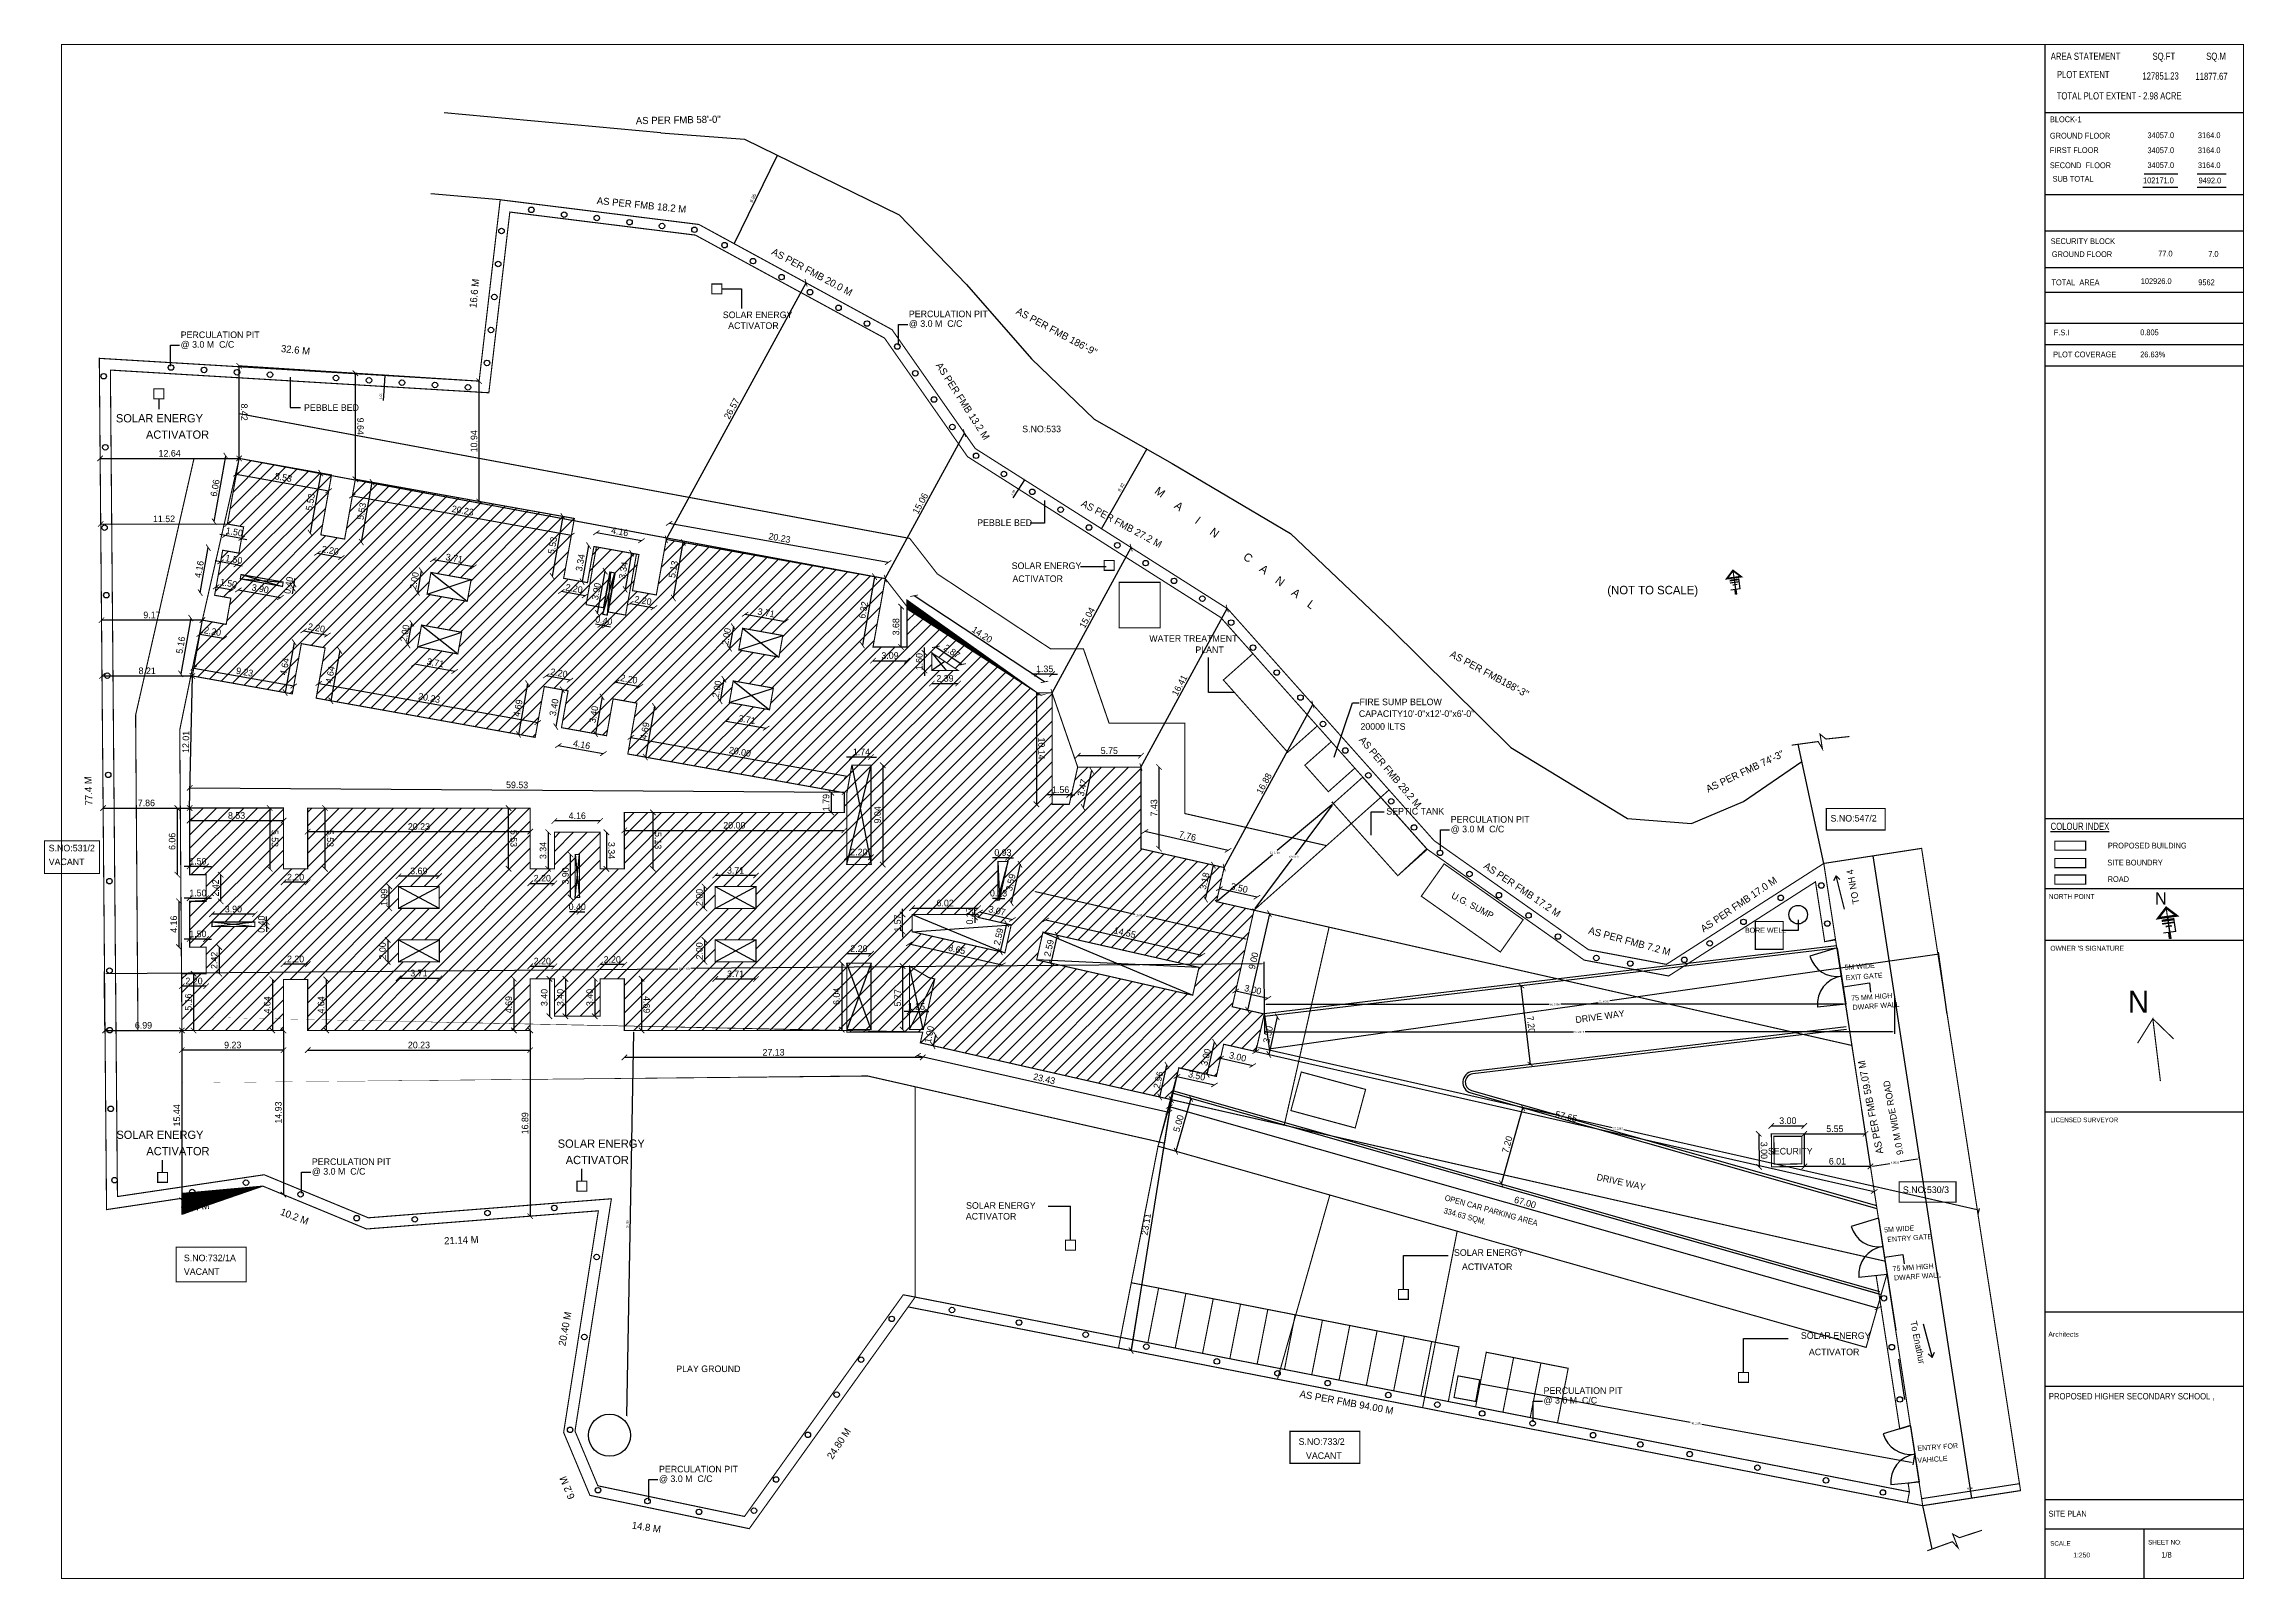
# Model space of a CAD drawing. Header units: metres. Extents: x 6101839 to 6102590, y -6659932 to -6659648.
# Drawn here: x 6101838.8 to 6102038.9, y -6659787.1 to -6659647.5 of the extents above; entities that cross this region are included whole.
import ezdxf
from ezdxf.enums import TextEntityAlignment as Align

# ---------------------------------------------------------------- set-up
doc = ezdxf.new("R2010")
doc.units = ezdxf.units.M
doc.header["$LTSCALE"] = 500
doc.header["$MEASUREMENT"] = 0
doc.linetypes.add('DASHED2', pattern=[0.375, 0.25, -0.125])
doc.linetypes.add('HIDDEN', pattern=[0.375, 0.25, -0.125])
doc.layers.get('0').update_dxf_attribs({"linetype": 'CONTINUOUS'})
doc.layers.get('Defpoints').update_dxf_attribs({"linetype": 'CONTINUOUS'})
for name, color, linetype in [('Area', 3, 'CONTINUOUS'), ('Bldg', 44, 'CONTINUOUS'), ('BLK_1_FLR_0_BLT_UP_AREA_DEDUCT', 26, 'CONTINUOUS'), ('BLK_1_FLR_0_FIRESTAIR_1', 1, 'CONTINUOUS'), ('BLK_1_LVL_0_BLDG_FOOT_PRINT', 1, 'CONTINUOUS'), ('BLK_1_LVL_0_FRONT_SETBACK', 2, 'CONTINUOUS'), ('BLK_1_LVL_0_REAR_SETBACK', 11, 'CONTINUOUS'), ('BLK_1_LVL_0_SIDE_SETBACK1', 171, 'CONTINUOUS'), ('BLK_1_LVL_0_SIDE_SETBACK2', 102, 'CONTINUOUS'), ('DIM1', 5, 'CONTINUOUS'), ('DIST_WELL', 2, 'CONTINUOUS'), ('ED', 30, 'CONTINUOUS'), ('FMB', 3, 'CONTINUOUS'), ('GUARD_ROOM', 2, 'CONTINUOUS'), ('HATCH', 15, 'CONTINUOUS'), ('ID', 3, 'CONTINUOUS'), ('INSITU_WASTE_TREATMENT_PLANT', 226, 'CONTINUOUS'), ('LVL', 1, 'CONTINUOUS'), ('norms', 4, 'CONTINUOUS'), ('OPEN_PARKING', 203, 'CONTINUOUS'), ('PLANTATION_TREECOVER', 104, 'DASHED2'), ('PLOT_BOUNDARY', 70, 'CONTINUOUS'), ('railing', 14, 'CONTINUOUS'), ('ROAD', 10, 'CONTINUOUS'), ('RWH', 130, 'CONTINUOUS'), ('SEPTIC_TANK', 146, 'CONTINUOUS'), ('SOLID_LIQUID_WASTE_TREATMENT', 7, 'CONTINUOUS'), ('SURRENDER_ROAD_WIDTH', 2, 'CONTINUOUS'), ('TEXT', 4, 'CONTINUOUS'), ('TEXT1', 7, 'CONTINUOUS'), ('TITLE', 7, 'CONTINUOUS'), ('WAL', 1, 'CONTINUOUS'), ('wall', 125, 'CONTINUOUS'), ('WELL', 2, 'CONTINUOUS')]:
    doc.layers.add(name, color=color, linetype=linetype)
for name, color, linetype, plot in [('BLK_1_COVERED_AREA', 140, 'CONTINUOUS', False), ('BLK_1_FLR_0_BLT_UP_AREA', 26, 'CONTINUOUS', False), ('BLK_1_MAX_HEIGHT_CAL', 7, 'CONTINUOUS', False), ('BLK_1_MAX_HEIGHT_CAL_SET_BACK', 6, 'CONTINUOUS', False), ('DA_PARKING', 1, 'CONTINUOUS', False), ('PARKING_SLOT', 30, 'CONTINUOUS', False), ('SHORTEST_DIST_TO_ROAD', 6, 'CONTINUOUS', False)]:
    doc.layers.add(name, color=color, linetype=linetype, plot=plot)
for name, color, linetype, lineweight in [('BLK_1_FIRE_TENDER_MOVEMENT', 161, 'CONTINUOUS', 0), ('BLK_1_PLANTATION_GREENSTRIP', 81, 'CONTINUOUS', 0), ('DIST_CL_ROAD', 7, 'CONTINUOUS', 0), ('DIST_EXIT', 7, 'CONTINUOUS', 0), ('NORTH_DIRECTION', 7, 'CONTINUOUS', 0), ('NOTIFIED_ROAD', 183, 'CONTINUOUS', 13), ('SEGREGATED_TOILET', 1, 'CONTINUOUS', 0), ('SPECIAL_PARKING', 175, 'CONTINUOUS', 0), ('VISITOR_PARKING', 201, 'CONTINUOUS', 0), ('WASTE_DISPOSAL', 7, 'CONTINUOUS', 0)]:
    doc.layers.add(name, color=color, linetype=linetype, lineweight=lineweight)
doc.styles.add('A', font='GOTHIC.TTF', dxfattribs={"width": 0.96, "height": 6.5})
doc.styles.add('GD', font='GOTHIC.TTF')
doc.styles.add('J2', font='GOTHIC.TTF', dxfattribs={"height": 4.75})
doc.styles.add('RM', font='GOTHIC.TTF')
doc.styles.add('S2', font='GOTHIC.TTF')
doc.styles.add('SCRIPTC', font='GOTHIC.TTF', dxfattribs={"height": 48})
doc.styles.get("Standard").update_dxf_attribs({"font": 'GOTHIC.TTF'})
doc.styles.add('TITLE1', font='GOTHIC.TTF', dxfattribs={"width": 0.75, "height": 0.2})
doc.styles.add('USA TEXT', font='GOTHIC.TTF')
doc.dimstyles.new('1-100-ED', dxfattribs={"dimtxt": 0.2, "dimasz": 0.15, "dimexe": 0.18, "dimexo": 0.0625, "dimgap": 0.15, "dimtad": 1, "dimzin": 0, "dimdsep": 46, "dimtxsty": 'USA TEXT', "dimblk": 'ARCHTICK', "dimcen": 0.1, "dimse1": 1, "dimse2": 1, "dimclrd": 256, "dimclrt": 256, "dimadec": 0, "dimazin": 0, "dimtfac": 1, "dimtofl": 0, "dimtmove": 0, "dimatfit": 3, "dimldrblk": 'ARCHTICK', "dimfxl": 0.18, "dimtolj": 1, "dimtzin": 0, "dimarcsym": 0})
doc.dimstyles.new('1-100-ID', dxfattribs={"dimtxt": 0.3, "dimasz": 0.15, "dimexe": 0, "dimexo": 0, "dimgap": 0.15, "dimtad": 1, "dimzin": 3, "dimdsep": 46, "dimtxsty": 'GD', "dimblk": 'ARCHTICK', "dimcen": 0, "dimse1": 1, "dimse2": 1, "dimclrd": 252, "dimclrt": 3, "dimadec": 0, "dimazin": 0, "dimtfac": 1, "dimtix": 1, "dimtmove": 2, "dimatfit": 3, "dimldrblk": 'ARCHTICK', "dimfxl": 0, "dimtolj": 1, "dimtzin": 0, "dimarcsym": 0})
doc.dimstyles.new('Copy of 1-100-ID', dxfattribs={"dimtxt": 0.6, "dimasz": 0.5, "dimexe": 0, "dimexo": 0, "dimgap": 0.15, "dimtad": 1, "dimzin": 3, "dimdsep": 46, "dimtxsty": 'GD', "dimblk": 'ARCHTICK', "dimcen": 0, "dimse1": 1, "dimse2": 1, "dimclrd": 252, "dimclrt": 3, "dimadec": 0, "dimazin": 0, "dimtfac": 1, "dimtix": 1, "dimtmove": 2, "dimatfit": 3, "dimldrblk": 'ARCHTICK', "dimfxl": 0, "dimtolj": 1, "dimtzin": 0, "dimarcsym": 0})
doc.dimstyles.get("Standard").update_dxf_attribs({"dimtxt": 0.18, "dimasz": 0.18, "dimexe": 0.18, "dimexo": 0.0625, "dimgap": 0.09, "dimtad": 0, "dimtih": 1, "dimtoh": 1, "dimdec": 4, "dimzin": 0, "dimdsep": 46, "dimtxsty": 'Standard', "dimcen": 0.09, "dimadec": 0, "dimazin": 0, "dimtfac": 1, "dimtdec": 4, "dimtofl": 0, "dimtmove": 0, "dimatfit": 3, "dimfxl": 1, "dimtolj": 1, "dimtzin": 0, "dimarcsym": 0})
doc.dimstyles.new('STANDARD$0', dxfattribs={"dimtxt": 7, "dimasz": 3, "dimexe": 3, "dimexo": 1, "dimgap": 1.5, "dimtad": 1, "dimdec": 1, "dimzin": 1, "dimdsep": 46, "dimlunit": 4, "dimtxsty": 'Standard', "dimblk": 'OBLIQUE', "dimcen": 0.09375, "dimdle": 1, "dimclrd": 8, "dimclre": 8, "dimclrt": 7, "dimadec": 1, "dimazin": 0, "dimtfac": 1, "dimtdec": 1, "dimtix": 1, "dimtmove": 2, "dimatfit": 3, "dimldrblk": 'ARCHTICK', "dimfxl": 1, "dimfrac": 2, "dimtolj": 1, "dimtzin": 0, "dimarcsym": 0})

msp = doc.modelspace()

# ---------------------------------------------------------------- texts
at = {"style": 'SCRIPTC'}
msp.add_text('N', height=1.128660905680624, dxfattribs=at).set_placement((6102031.29698926, -6659725.796593253), align=Align.CENTER)
at = {"layer": 'NORTH_DIRECTION', "insert": (6102028.296246945, -6659733.62701345), "char_height": 2, "attachment_point": 1, "style": 'USA TEXT'}
msp.add_mtext_dynamic_manual_height_columns('N', width=1.185069558018311, gutter_width=30, heights=[2.651261970838731], dxfattribs=at)
at = {"layer": 'TEXT', "color": 7, "style": 'S2'}
for s, height, rotation, p in [('AS PER FMB 58\'-0"', 0.65, 1.030827253501094, (6101892.646678029, -6659654.843087182)), ('AS PER FMB 18.2 M', 0.65, 354.3476585369759, (6101889.066891697, -6659662.101781776)), ('AS PER FMB 20.0 M', 0.65, 331.8013773794863, (6101904.917451468, -6659666.633960314)), ('16.6 M', 0.65, 84.34765853697597, (6101878.146409268, -6659671.574329834)), ('AS PER FMB 186\'-9"', 0.65, 331.8013773794863, (6101927.141426108, -6659672.039766141)), ('32.6 M', 0.65, 354.3476585369759, (6101860.349534662, -6659675.54874905)), ('AS PER FMB 13.2 M', 0.65, 302.841913918983, (6101919.881440795, -6659676.762913467)), ('AS PER FMB 27.2 M', 0.65, 331.8013773794863, (6101933.061876406, -6659689.522765074)), ('AS PER FMB188\'-3"', 0.65, 331.8013773794863, (6101966.595282743, -6659703.226603089)), ('AS PER FMB 28.2 M', 0.65, 310.2882138818093, (6101958.354355153, -6659710.844968783)), ('AS PER FMB 74\'-3"', 0.65, 25.41049441071381, (6101990.129163047, -6659715.619039555)), ('77.4 M', 0.65, 92.0927436808437, (6101843.241170411, -6659716.762616577)), ('AS PER FMB 17.2 M', 0.65, 326.2210014484107, (6101969.660573117, -6659722.434176448)), ('AS PER FMB 17.0 M', 0.65, 34.27180683148992, (6101989.728525195, -6659728.333928755)), ('AS PER FMB 7.2 M', 0.65, 344.6995268524588, (6101979.204093248, -6659728.418641149)), ('5M WIDE ', 0.4650000000000001, 3.872464319540046, (6102002.564489638, -6659731.733084532)), ('EXIT GATE', 0.4650000000000001, 3.872464319540046, (6102002.670065751, -6659732.67201534)), ('75 MM HIGH ', 0.4650000000000001, 3.872464319540046, (6102003.157824052, -6659734.53663126)), ('DWARF WALL', 0.4650000000000001, 3.872464319540046, (6102003.288828583, -6659735.374802818)), ('AS PER FMB 59.07 M', 0.65, 101.2476766470314, (6102006.072166298, -6659748.394249016)), ('12.4 M', 0.65, 8.548823672174356, (6101851.27299557, -6659753.839029327)), ('10.2 M', 0.65, 339.1360106102013, (6101860.256207622, -6659753.978819638)), ('5M WIDE ', 0.4650000000000001, 3.872464319540046, (6102006.152041236, -6659755.602295701)), ('ENTRY GATE', 0.4650000000000001, 3.872464319540046, (6102006.440200812, -6659756.472188988)), ('21.14 M', 0.65, 2.317292605282454, (6101875.224618293, -6659756.688498118)), ('75 MM HIGH ', 0.4650000000000001, 3.872464319540046, (6102006.921972011, -6659759.127177185)), ('DWARF WALL', 0.4650000000000001, 3.872464319540046, (6102007.052976542, -6659759.965348745)), ('20.40 M', 0.65, 79.7775644925504, (6101886.237742202, -6659765.966548689)), ('AS PER FMB 94.00 M', 0.65, 349.5228955435883, (6101952.955776116, -6659770.575330835)), ('24.80 M', 0.65, 56.86255967805804, (6101910.51162692, -6659776.288608034)), ('ENTRY FOR', 0.4650000000000001, 3.872464319540046, (6102009.173603472, -6659775.457582394)), ('VAHICLE', 0.4650000000000001, 3.872464319540046, (6102009.173603472, -6659776.552254997)), ('6.2 M', 0.65, 112.8591807903175, (6101887.119930487, -6659779.695315832)), ('14.8 M', 0.65, 351.3504215811928, (6101892.24288203, -6659782.519895141))]:
    msp.add_text(s, height=height, rotation=rotation, dxfattribs=at).set_placement(p)
at = {"layer": 'TEXT'}
for s, height, style, p in [('PERCULATION PIT', 0.6, 'GD', (6101851.261515353, -6659674.285511392)), ('SOLAR ENERGY', 0.6, 'GD', (6101900.552091433, -6659672.471138908)), ('ACTIVATOR', 0.6, 'GD', (6101901.038568038, -6659673.452364323)), ('@ 3.0 M  C/C   ', 0.6, 'GD', (6101917.468999999, -6659673.266213383)), ('PERCULATION PIT', 0.6, 'GD', (6101917.468999999, -6659672.387500001)), ('@ 3.0 M  C/C   ', 0.6, 'GD', (6101851.261515353, -6659675.164224777)), ('SOLAR ENERGY', 0.75, 'GD', (6101845.374732383, -6659681.951670422)), ('PEBBLE BED', 0.6, 'GD', (6101862.474249295, -6659680.901151611)), ('ACTIVATOR', 0.75, 'GD', (6101848.103065716, -6659683.438173474)), ('PEBBLE BED', 0.6, 'GD', (6101923.678046213, -6659691.364308164)), ('SOLAR ENERGY', 0.6, 'GD', (6101926.816867517, -6659695.281783612)), ('ACTIVATOR', 0.6, 'GD', (6101926.885945157, -6659696.464269995)), ('(NOT TO SCALE)', 0.7715572223213718, 'RM', (6101980.971919825, -6659697.582821487)), ('WATER TREATMENT ', 0.6, 'GD', (6101939.327638092, -6659701.899447969)), ('PLANT', 0.6, 'GD', (6101943.5109393, -6659702.924541219)), ('FIRE SUMP BELOW', 0.6, 'GD', (6101958.438014166, -6659707.661302785, 0.0162391304202496)), ('CAPACITY10\'-0"x12\'-0"x6\'-0"', 0.6, 'GD', (6101958.38066225, -6659708.731569327, 0.0162391304202496)), ('20000 lLTS', 0.6, 'GD', (6101958.523602697, -6659709.897731261, 0.0162391304202496)), ('SEPTIC TANK', 0.6, 'GD', (6101960.877640435, -6659717.608067757)), ('PERCULATION PIT', 0.6, 'GD', (6101966.735999999, -6659718.346)), ('@ 3.0 M  C/C   ', 0.6, 'GD', (6101966.735999999, -6659719.224713382)), ('SOLAR ENERGY', 0.75, 'GD', (6101845.413666667, -6659747.096496949)), ('SOLAR ENERGY', 0.75, 'GD', (6101885.54077084, -6659747.902200209)), ('ACTIVATOR', 0.75, 'GD', (6101848.142000001, -6659748.583)), ('@ 3.0 M  C/C   ', 0.6, 'GD', (6101863.187999999, -6659750.349213382)), ('PERCULATION PIT', 0.6, 'GD', (6101863.187999999, -6659749.470499999)), ('ACTIVATOR', 0.75, 'GD', (6101886.269104172, -6659749.38870326)), ('SECURITY', 0.6, 'GD', (6101995.575785442, -6659748.513210017)), ('SOLAR ENERGY', 0.6, 'GD', (6101922.667904588, -6659753.450007416)), ('ACTIVATOR', 0.6, 'GD', (6101922.646733164, -6659754.429203993)), ('SOLAR ENERGY', 0.6, 'GD', (6101967.026620228, -6659757.730595827)), ('ACTIVATOR', 0.6, 'GD', (6101967.754953562, -6659759.022442573)), ('SOLAR ENERGY', 0.6, 'GD', (6101998.572249052, -6659765.278974817)), ('ACTIVATOR', 0.6, 'GD', (6101999.300582387, -6659766.765477869)), ('PERCULATION PIT', 0.6, 'GD', (6101975.178499998, -6659770.277999999)), ('@ 3.0 M  C/C   ', 0.6, 'GD', (6101975.178499998, -6659771.156713382)), ('@ 3.0 M  C/C   ', 0.6, 'GD', (6101894.752499998, -6659778.295713383)), ('PERCULATION PIT', 0.6, 'GD', (6101894.752499998, -6659777.417))]:
    msp.add_text(s, height=height, dxfattribs=dict(at, style=style)).set_placement(p)
at = {"layer": 'TEXT', "color": 7, "style": 'S2'}
for s, height, p in [('S.NO:533', 0.6, (6101927.774650533, -6659682.846208911)), ('S.NO:547/2', 0.6, (6102001.268825708, -6659718.241857095)), ('VACANT', 0.6, (6101839.261656272, -6659722.202166682)), ('S.NO:531/2', 0.6, (6101839.261656272, -6659720.955426742)), ('BORE WELL', 0.4650000000000001, (6101993.484158208, -6659728.354515976)), ('S.NO:530/3', 0.6, (6102007.845799923, -6659752.02069159)), ('S.NO:732/1A', 0.6, (6101851.550717285, -6659758.21705004)), ('VACANT', 0.6, (6101851.550717285, -6659759.463789983)), ('PLAY GROUND', 0.6, (6101896.316531429, -6659768.299155237)), ('S.NO:733/2', 0.6, (6101952.903218213, -6659774.913708291)), ('VACANT', 0.6, (6101953.571309256, -6659776.195929208))]:
    msp.add_text(s, height=height, dxfattribs=at).set_placement(p)
at = {"layer": 'TEXT', "style": 'GD'}
for s, height, rotation, p in [('M     A      I     N           C    A    N    A    L', 0.75, 323.3921370217697, (6101939.73986918, -6659688.33967048)), ('U.G. SUMP', 0.6, 332.1470119127261, (6101966.72786422, -6659725.162391958)), ('DRIVE WAY', 0.6, 7.85044061411587, (6101978.114524209, -6659736.576741133)), ('DRIVE WAY', 0.6, 347.8474016963192, (6101979.957589312, -6659750.835244657))]:
    msp.add_text(s, height=height, rotation=rotation, dxfattribs=at).set_placement(p)
at = {"layer": 'TEXT1', "style": 'J2'}
for s, height, width, p in [('GROUND FLOOR', 0.5232500000000001, 0.96, (6102021.217890863, -6659656.145922397)), ('BLOCK-1', 0.5232500000000001, 0.96, (6102021.217890863, -6659654.654804414)), ('34057.0', 0.5232500000000001, 0.96, (6102030.07917367, -6659656.105497853)), ('3164.0', 0.5232500000000001, 0.96, (6102034.667815244, -6659656.105969069)), ('FIRST FLOOR', 0.5232500000000001, 0.96, (6102021.208508459, -6659657.459797275)), ('34057.0', 0.5232500000000001, 0.96, (6102030.07917367, -6659657.470029278)), ('3164.0', 0.5232500000000001, 0.96, (6102034.667815244, -6659657.470500492)), ('SECOND  FLOOR', 0.5232500000000001, 0.96, (6102021.208508459, -6659658.835342428)), (' SUB TOTAL', 0.5232500000000001, 0.96, (6102021.26974616, -6659660.068427633)), ('102171.0', 0.5232500000000001, 0.96, (6102029.679922557, -6659660.207762443)), ('34057.0', 0.5232500000000001, 0.96, (6102030.07917367, -6659658.822289817)), ('3164.0', 0.5232500000000001, 0.96, (6102034.667815244, -6659658.822761033)), ('9492.0', 0.5232500000000001, 0.96, (6102034.732290781, -6659660.218147012)), ('SECURITY BLOCK', 0.5232500000000001, 0.96, (6102021.281070372, -6659665.736927139)), ('GROUND FLOOR', 0.5230000000000004, 0.96, (6102021.389165862, -6659666.91896451)), ('77.0', 0.5232500000000001, 0.96, (6102031.055976889, -6659666.865149433)), ('7.0', 0.5232500000000001, 0.96, (6102035.610553778, -6659666.899615683)), ('TOTAL  AREA', 0.5232500000000001, 0.96, (6102021.356841313, -6659669.481611762)), ('102926.0', 0.5232500000000001, 0.96, (6102029.474366705, -6659669.369673641)), ('9562', 0.5232500000000001, 0.96, (6102034.703234928, -6659669.477058208)), ('F.S.I', 0.5232500000000001, 0.96, (6102021.560721364, -6659674.037863377)), ('0.805', 0.5232500000000001, 0.96, (6102029.423530897, -6659674.022995917)), ('PLOT COVERAGE', 0.5232500000000001, 0.96, (6102021.499931451, -6659676.032805784)), ('26.63%%%', 0.5232500000000001, 0.96, (6102029.423530897, -6659676.032805784)), ('SITE BOUNDRY', 0.5232500000000001, 0.96, (6102026.438397357, -6659722.233933575)), ('PROPOSED BUILDING', 0.5232500000000001, 0.96, (6102026.48460226, -6659720.689933143)), ('ROAD', 0.5232500000000001, 0.96, (6102026.464088806, -6659723.738344328)), ('PROPOSED HIGHER SECONDARY SCHOOL ,', 0.5826137076003742, 0.9, (6102021.114411534, -6659770.78481492))]:
    msp.add_text(s, height=height, dxfattribs=dict(at, width=width)).set_placement(p)
at = {"layer": 'TEXT1', "style": 'J2', "width": 0.96}
for s, p in [('334.63 SQM.', (6101966.043307657, -6659753.835250816)), ('OPEN CAR PARKING AREA', (6101966.140554925, -6659752.67302501))]:
    msp.add_text(s, height=0.5232500000000001, rotation=344.4215814042029, dxfattribs=at).set_placement(p)
at = {"layer": 'TITLE', "color": 3, "style": 'A'}
for s, height, width, p in [('AREA STATEMENT', 0.6540625000000003, 0.8, (6102021.288449847, -6659648.986180289)), ('SQ.FT', 0.6540625000000003, 0.8, (6102030.541012817, -6659648.986180289)), ('SQ.M', 0.6540625000000003, 0.8, (6102035.422412214, -6659648.986180289)), ('PLOT EXTENT', 0.6540625000000003, 0.8, (6102021.85184002, -6659650.649470154)), ('127851.23', 0.6540625000000003, 0.8, (6102029.620528878, -6659650.778426446)), ('11877.67', 0.6540625000000003, 0.8, (6102034.447449148, -6659650.813404571)), ('TOTAL PLOT EXTENT - 2.98 ACRE', 0.6540625000000003, 0.8, (6102021.830680097, -6659652.590027647)), ('%%UCOLOUR INDEX', 0.6540625000000003, 0.8, (6102021.281070372, -6659719.002374006)), ('NORTH POINT', 0.4514643622722498, 0.8, (6102021.106295632, -6659725.279384964)), ("OWNER 'S SIGNATURE", 0.4514643622722498, 0.8, (6102021.254346949, -6659729.990594631)), ('LICENSED SURVEYOR', 0.4232478396302346, 0.8, (6102021.254346949, -6659745.579192217)), ('Architects', 0.4514643622722498, 0.96, (6102021.068404366, -6659765.087715113)), ('SCALE', 0.4232478396302346, 0.8, (6102021.24326276, -6659784.089869011)), ('SHEET NO:', 0.4232478396302346, 0.8, (6102030.145475451, -6659783.977628172))]:
    msp.add_text(s, height=height, dxfattribs=dict(at, width=width)).set_placement(p)
at = {"layer": 'TITLE', "style": 'USA TEXT'}
for s, rotation, p in [('TO NH 4', 100.6789792578134, (6102003.888685795, -6659725.674355973)), ('9.0 M WIDE ROAD', 100.6789792578134, (6102007.900129274, -6659748.486418637)), ('To Enathur', 281.3013826317426, (6102008.518318538, -6659763.716673248))]:
    msp.add_text(s, height=0.6, rotation=rotation, dxfattribs=at).set_placement(p)
at = {"layer": 'TITLE', "color": 5, "style": 'TITLE1', "width": 0.75}
msp.add_text('SITE PLAN  ', height=0.5417572347266996, dxfattribs=at).set_placement((6102021.089621095, -6659781.444847653))
at = {"layer": 'TITLE', "color": 2, "style": 'A', "width": 0.96}
for s, height, p in [('1:250', 0.4408831662814939, (6102023.33147071, -6659785.150830929)), ('1/8', 0.5290597995377928, (6102031.339510386, -6659785.182303157))]:
    msp.add_text(s, height=height, dxfattribs=at).set_placement(p)

# ---------------------------------------------------------------- blocks, each defined once
blk = doc.blocks.new('_ArchTick')
at = {"color": 0, "linetype": 'ByBlock', "const_width": 0.15}
blk.add_lwpolyline([(-0.5, -0.5), (0.5, 0.5)], dxfattribs=at)
blk = doc.blocks.new('*D4')
at = {"layer": 'Defpoints', "color": 0, "transparency": 16777216}
for p in [(6101927.974268087, -6659687.167816738), (6101927.993116872, -6659687.179785954), (6101927.457053379, -6659688.023963619)]:
    blk.add_point(p, dxfattribs=at)
at = {"layer": 'ED', "lineweight": -2, "transparency": 16777216}
for p, q in [((6101927.974268087, -6659687.167816738), (6101927.438204592, -6659688.011994401)), ((6101927.438204592, -6659688.011994401), (6101926.933499536, -6659688.80678968))]:
    blk.add_line(p, q, dxfattribs=at)
at = {"layer": 'ED', "lineweight": -2, "transparency": 16777216, "xscale": 0.15, "yscale": 0.15, "zscale": 0.15}
for p, rotation in [((6101927.974268087, -6659687.167816738), 57.58393615307106), ((6101927.438204592, -6659688.011994401), 237.5839361530711)]:
    blk.add_blockref('_ArchTick', p, dxfattribs=dict(at, rotation=rotation))
at = {"layer": 'ED', "transparency": 16777216, "insert": (6101926.930356173, -6659688.335992774), "char_height": 0.2, "attachment_point": 5, "rotation": 57.58393615307106, "style": 'USA TEXT'}
blk.add_mtext('\\A1;1.00', dxfattribs=at)
blk = doc.blocks.new('*D5')
at = {"layer": 'Defpoints', "color": 0, "transparency": 16777216}
for p in [(6101869.09889986, -6659677.607188162), (6101869.814055831, -6659677.652716532), (6101869.035366322, -6659678.605167864)]:
    blk.add_point(p, dxfattribs=at)
at = {"layer": 'ED', "lineweight": -2, "transparency": 16777216}
for p, q in [((6101869.814055831, -6659677.652716532), (6101869.750522293, -6659678.650696234)), ((6101869.750522293, -6659678.650696234), (6101869.667025076, -6659679.962263799))]:
    blk.add_line(p, q, dxfattribs=at)
at = {"layer": 'ED', "lineweight": -2, "transparency": 16777216, "xscale": 0.15, "yscale": 0.15, "zscale": 0.15}
for p, rotation in [((6101869.814055831, -6659677.652716532), 86.3573429924581), ((6101869.750522293, -6659678.650696234), 266.3573429924581)]:
    blk.add_blockref('_ArchTick', p, dxfattribs=dict(at, rotation=rotation))
at = {"layer": 'ED', "transparency": 16777216, "insert": (6101869.437653196, -6659679.551109149), "char_height": 0.2, "attachment_point": 5, "rotation": 86.35734299245809, "style": 'USA TEXT'}
blk.add_mtext('\\A1;1.00', dxfattribs=at)
blk = doc.blocks.new('*D6')
at = {"layer": 'Defpoints', "color": 0, "transparency": 16777216}
for p in [(6101941.490624597, -6659742.949265487), (6101940.123785036, -6659747.758813241), (6101941.746928352, -6659748.220099128)]:
    blk.add_point(p, dxfattribs=at)
at = {"layer": 'ID', "color": 252, "lineweight": -2, "transparency": 16777216}
blk.add_line((6101943.113767913, -6659743.410551373), (6101941.746928352, -6659748.220099128), dxfattribs=at)
at = {"layer": 'ID', "color": 252, "lineweight": -2, "transparency": 16777216, "xscale": 0.5, "yscale": 0.5, "zscale": 0.5}
for p, rotation in [((6101943.113767913, -6659743.410551373), 74.13522402852843), ((6101941.746928352, -6659748.220099128), 254.1352240285284)]:
    blk.add_blockref('_ArchTick', p, dxfattribs=dict(at, rotation=rotation))
at = {"layer": 'ID', "color": 3, "transparency": 16777216, "insert": (6101941.982971914, -6659745.688184083), "char_height": 0.6, "attachment_point": 5, "rotation": 74.13522402852843, "style": 'GD'}
blk.add_mtext('\\A1;5.00', dxfattribs=at)
blk = doc.blocks.new('*D7')
at = {"layer": 'Defpoints', "color": 0, "transparency": 16777216}
for p in [(6101941.490624597, -6659742.949265487), (6102005.939022172, -6659761.264400283), (6102005.595197216, -6659762.474272214)]:
    blk.add_point(p, dxfattribs=at)
at = {"layer": 'ID', "color": 252, "lineweight": -2, "transparency": 16777216}
blk.add_line((6101941.146799641, -6659744.159137418), (6102005.595197216, -6659762.474272214), dxfattribs=at)
at = {"layer": 'ID', "color": 252, "lineweight": -2, "transparency": 16777216, "xscale": 0.5, "yscale": 0.5, "zscale": 0.5}
for p, rotation in [((6101941.146799641, -6659744.159137418), 164.1357549085642), ((6102005.595197216, -6659762.474272214), 344.1357549085642)]:
    blk.add_blockref('_ArchTick', p, dxfattribs=dict(at, rotation=rotation))
at = {"layer": 'ID', "color": 3, "transparency": 16777216, "insert": (6101973.49813545, -6659752.869327419), "char_height": 0.6, "attachment_point": 5, "rotation": 344.1357549085642, "style": 'GD'}
blk.add_mtext('\\A1;67.00', dxfattribs=at)
blk = doc.blocks.new('*D8')
at = {"layer": 'Defpoints', "color": 0, "transparency": 16777216}
for p in [(6101998.888382349, -6659749.596561168), (6101998.888382349, -6659749.596561168), (6102004.895886619, -6659749.596561168)]:
    blk.add_point(p, dxfattribs=at)
at = {"layer": 'ID', "color": 252, "lineweight": -2, "transparency": 16777216}
blk.add_line((6102004.895886619, -6659749.596561168), (6101998.888382349, -6659749.596561168), dxfattribs=at)
at = {"layer": 'ID', "color": 252, "lineweight": -2, "transparency": 16777216, "xscale": 0.5, "yscale": 0.5, "zscale": 0.5, "rotation": 180}
blk.add_blockref('_ArchTick', (6101998.888382349, -6659749.596561168), dxfattribs=at)
at = {"layer": 'ID', "color": 252, "lineweight": -2, "transparency": 16777216, "xscale": 0.5, "yscale": 0.5, "zscale": 0.5}
blk.add_blockref('_ArchTick', (6102004.895886619, -6659749.596561168), dxfattribs=at)
at = {"layer": 'ID', "color": 3, "transparency": 16777216, "insert": (6102001.892134484, -6659749.131469394), "char_height": 0.6, "attachment_point": 5, "style": 'GD'}
blk.add_mtext('\\A1;6.01', dxfattribs=at)
blk = doc.blocks.new('*D9')
at = {"layer": 'Defpoints', "color": 0, "transparency": 16777216}
for p in [(6101998.884369752, -6659746.632480428), (6102004.439338975, -6659746.632480428), (6102004.439338975, -6659746.639603246)]:
    blk.add_point(p, dxfattribs=at)
at = {"layer": 'ID', "color": 252, "lineweight": -2, "transparency": 16777216}
blk.add_line((6101998.884369752, -6659746.639603246), (6102004.439338975, -6659746.639603246), dxfattribs=at)
at = {"layer": 'ID', "color": 252, "lineweight": -2, "transparency": 16777216, "xscale": 0.5, "yscale": 0.5, "zscale": 0.5, "rotation": 180}
blk.add_blockref('_ArchTick', (6101998.884369752, -6659746.639603246), dxfattribs=at)
at = {"layer": 'ID', "color": 252, "lineweight": -2, "transparency": 16777216, "xscale": 0.5, "yscale": 0.5, "zscale": 0.5}
blk.add_blockref('_ArchTick', (6102004.439338975, -6659746.639603246), dxfattribs=at)
at = {"layer": 'ID', "color": 3, "transparency": 16777216, "insert": (6102001.661854364, -6659746.182057359), "char_height": 0.6, "attachment_point": 5, "style": 'GD'}
blk.add_mtext('\\A1;5.55', dxfattribs=at)
blk = doc.blocks.new('*D10')
at = {"layer": 'Defpoints', "color": 0, "transparency": 16777216}
for p in [(6101995.886376052, -6659746.634990958), (6101998.883762984, -6659745.907896734), (6101998.884369752, -6659746.632480428)]:
    blk.add_point(p, dxfattribs=at)
at = {"layer": 'ID', "color": 252, "lineweight": -2, "transparency": 16777216}
blk.add_line((6101995.885769283, -6659745.910407264), (6101998.883762984, -6659745.907896734), dxfattribs=at)
at = {"layer": 'ID', "color": 252, "lineweight": -2, "transparency": 16777216, "xscale": 0.5, "yscale": 0.5, "zscale": 0.5}
for p, rotation in [((6101995.885769283, -6659745.910407264), 180.0479796660118), ((6101998.883762984, -6659745.907896734), 0.04797966601177153)]:
    blk.add_blockref('_ArchTick', p, dxfattribs=dict(at, rotation=rotation))
at = {"layer": 'ID', "color": 3, "transparency": 16777216, "insert": (6101997.384376665, -6659745.444060388), "char_height": 0.6, "attachment_point": 5, "rotation": 0.04797966601177153, "style": 'GD'}
blk.add_mtext('\\A1;3.00', dxfattribs=at)
blk = doc.blocks.new('*D11')
at = {"layer": 'Defpoints', "color": 0, "transparency": 16777216}
for p in [(6101995.886376051, -6659746.634990957), (6101994.769342352, -6659749.643760122), (6101995.909683385, -6659749.634900418)]:
    blk.add_point(p, dxfattribs=at)
at = {"layer": 'ID', "color": 252, "lineweight": -2, "transparency": 16777216}
blk.add_line((6101994.746035019, -6659746.643850661), (6101994.769342352, -6659749.643760122), dxfattribs=at)
at = {"layer": 'ID', "color": 252, "lineweight": -2, "transparency": 16777216, "xscale": 0.5, "yscale": 0.5, "zscale": 0.5}
for p, rotation in [((6101994.746035019, -6659746.643850661), 90.44514174437424), ((6101994.769342352, -6659749.643760122), 270.4451417443742)]:
    blk.add_blockref('_ArchTick', p, dxfattribs=dict(at, rotation=rotation))
at = {"layer": 'ID', "color": 3, "transparency": 16777216, "insert": (6101995.222766424, -6659748.140192042), "char_height": 0.6, "attachment_point": 5, "rotation": 270.44514174437427, "style": 'GD'}
blk.add_mtext('\\A1;3.00', dxfattribs=at)
blk = doc.blocks.new('*D12')
at = {"layer": 'Defpoints', "color": 0, "transparency": 16777216}
for p in [(6101905.535017132, -6659657.665064291), (6101905.661430841, -6659657.726930705), (6101901.721491765, -6659665.777539795)]:
    blk.add_point(p, dxfattribs=at)
at = {"layer": 'ID', "color": 252, "lineweight": -2, "transparency": 16777216}
blk.add_line((6101901.595078057, -6659665.715673381), (6101905.535017132, -6659657.665064291), dxfattribs=at)
at = {"layer": 'ID', "color": 252, "lineweight": -2, "transparency": 16777216, "xscale": 0.15, "yscale": 0.15, "zscale": 0.15}
for p, rotation in [((6101905.535017132, -6659657.665064291), 63.92304067480385), ((6101901.595078057, -6659665.715673381), 243.9230406748038)]:
    blk.add_blockref('_ArchTick', p, dxfattribs=dict(at, rotation=rotation))
at = {"layer": 'ID', "color": 3, "transparency": 16777216, "insert": (6101903.288808521, -6659661.555178428), "char_height": 0.3, "attachment_point": 5, "rotation": 63.92304067480385, "style": 'GD'}
blk.add_mtext('\\A1;8.96', dxfattribs=at)
blk = doc.blocks.new('*D13')
at = {"layer": 'Defpoints', "color": 0, "transparency": 16777216}
for p in [(6101939.09520948, -6659684.385203073), (6101939.095209478, -6659684.385203073), (6101934.986977332, -6659691.620975813)]:
    blk.add_point(p, dxfattribs=at)
at = {"layer": 'ID', "color": 252, "lineweight": -2, "transparency": 16777216}
blk.add_line((6101934.98697733, -6659691.620975813), (6101939.095209478, -6659684.385203073), dxfattribs=at)
at = {"layer": 'ID', "color": 252, "lineweight": -2, "transparency": 16777216, "xscale": 0.15, "yscale": 0.15, "zscale": 0.15}
for p, rotation in [((6101939.095209478, -6659684.385203073), 60.4135244710504), ((6101934.98697733, -6659691.620975813), 240.4135244710504)]:
    blk.add_blockref('_ArchTick', p, dxfattribs=dict(at, rotation=rotation))
at = {"layer": 'ID', "color": 3, "transparency": 16777216, "insert": (6101936.773647964, -6659687.851242777), "char_height": 0.3, "attachment_point": 5, "rotation": 60.4135244710504, "style": 'GD'}
blk.add_mtext('\\A1;8.32', dxfattribs=at)
blk = doc.blocks.new('*D14')
at = {"layer": 'Defpoints', "color": 0, "transparency": 16777216}
for p in [(6101973.146423895, -6659733.181175305), (6101973.207092428, -6659733.173934775), (6101974.060326559, -6659740.323199878)]:
    blk.add_point(p, dxfattribs=at)
at = {"layer": 'ID', "color": 252, "lineweight": -2, "transparency": 16777216}
blk.add_line((6101973.999658028, -6659740.330440407), (6101973.146423895, -6659733.181175305), dxfattribs=at)
at = {"layer": 'ID', "color": 252, "lineweight": -2, "transparency": 16777216, "xscale": 0.5, "yscale": 0.5, "zscale": 0.5}
for p, rotation in [((6101973.146423895, -6659733.181175305), 96.80581477127166), ((6101973.999658028, -6659740.330440407), 276.8058147712717)]:
    blk.add_blockref('_ArchTick', p, dxfattribs=dict(at, rotation=rotation))
at = {"layer": 'ID', "color": 3, "transparency": 16777216, "insert": (6101974.034855459, -6659736.700692278), "char_height": 0.6, "attachment_point": 5, "rotation": 276.8058147712717, "style": 'GD'}
blk.add_mtext('\\A1;7.20', dxfattribs=at)
blk = doc.blocks.new('*D15')
at = {"layer": 'Defpoints', "color": 0, "transparency": 16777216}
for p in [(6101973.30457084, -6659744.266068393), (6101975.178487549, -6659744.798604859), (6101973.210298257, -6659751.724370586)]:
    blk.add_point(p, dxfattribs=at)
at = {"layer": 'ID', "color": 252, "lineweight": -2, "transparency": 16777216}
blk.add_line((6101971.336381547, -6659751.19183412), (6101973.30457084, -6659744.266068393), dxfattribs=at)
at = {"layer": 'ID', "color": 252, "lineweight": -2, "transparency": 16777216, "xscale": 0.5, "yscale": 0.5, "zscale": 0.5}
for p, rotation in [((6101973.30457084, -6659744.266068393), 74.1357177129931), ((6101971.336381547, -6659751.19183412), 254.1357177129931)]:
    blk.add_blockref('_ArchTick', p, dxfattribs=dict(at, rotation=rotation))
at = {"layer": 'ID', "color": 3, "transparency": 16777216, "insert": (6101971.873098878, -6659747.601813944), "char_height": 0.6, "attachment_point": 5, "rotation": 74.13571771299308, "style": 'GD'}
blk.add_mtext('\\A1;7.20', dxfattribs=at)
blk = doc.blocks.new('*D16')
at = {"layer": 'Defpoints', "color": 0, "transparency": 16777216}
for p in [(6101949.786895598, -6659735.737402641), (6101949.01447643, -6659739.151105708), (6101950.1932349, -6659739.417823587)]:
    blk.add_point(p, dxfattribs=at)
at = {"layer": 'ID', "color": 252, "lineweight": -2, "transparency": 16777216}
blk.add_line((6101950.965654069, -6659736.004120519), (6101950.1932349, -6659739.417823587), dxfattribs=at)
at = {"layer": 'ID', "color": 252, "lineweight": -2, "transparency": 16777216, "xscale": 0.5, "yscale": 0.5, "zscale": 0.5}
for p, rotation in [((6101950.965654069, -6659736.004120519), 77.2503667967051), ((6101950.1932349, -6659739.417823587), 257.2503667967051)]:
    blk.add_blockref('_ArchTick', p, dxfattribs=dict(at, rotation=rotation))
at = {"layer": 'ID', "color": 3, "transparency": 16777216, "insert": (6101950.125820136, -6659737.608330396), "char_height": 0.6, "attachment_point": 5, "rotation": 77.25036679670514, "style": 'GD'}
blk.add_mtext('\\A1;3.50', dxfattribs=at)
blk = doc.blocks.new('*D17')
at = {"layer": 'Defpoints', "color": 0, "transparency": 16777216}
for p in [(6101949.014476429, -6659739.151105708), (6102005.246796636, -6659751.874802314), (6102005.246796636, -6659751.874802314)]:
    blk.add_point(p, dxfattribs=at)
at = {"layer": 'ID', "color": 252, "lineweight": -2, "transparency": 16777216}
blk.add_line((6101949.014476428, -6659739.151105708), (6102005.246796636, -6659751.874802314), dxfattribs=at)
at = {"layer": 'ID', "color": 252, "lineweight": -2, "transparency": 16777216, "xscale": 0.5, "yscale": 0.5, "zscale": 0.5}
for p, rotation in [((6101949.014476428, -6659739.151105708), 167.2503667695377), ((6102005.246796636, -6659751.874802314), 347.2503667695378)]:
    blk.add_blockref('_ArchTick', p, dxfattribs=dict(at, rotation=rotation))
at = {"layer": 'ID', "color": 3, "transparency": 16777216, "insert": (6101977.23327819, -6659745.059329663), "char_height": 0.6, "attachment_point": 5, "rotation": 347.2503667695378, "style": 'GD'}
blk.add_mtext('\\A1;57.65', dxfattribs=at)
blk = doc.blocks.new('*D1039')
at = {"layer": 'Area', "color": 252, "lineweight": -2, "transparency": 16777216}
blk.add_line((6101856.574042712, -6659685.226301029), (6101856.573652194, -6659676.809828788), dxfattribs=at)
at = {"layer": 'Defpoints', "color": 0, "transparency": 16777216}
for p in [(6101856.573652194, -6659676.809828788), (6101856.574042742, -6659676.80982877), (6101856.574433261, -6659685.226301012)]:
    blk.add_point(p, dxfattribs=at)
at = {"layer": 'Area', "color": 252, "lineweight": -2, "transparency": 16777216, "xscale": 0.5, "yscale": 0.5, "zscale": 0.5}
for p, rotation in [((6101856.573652194, -6659676.809828788), 90.00265848430735), ((6101856.574042712, -6659685.226301029), 270.0026584843073)]:
    blk.add_blockref('_ArchTick', p, dxfattribs=dict(at, rotation=rotation))
at = {"layer": 'Area', "color": 3, "transparency": 16777216, "insert": (6101857.038939227, -6659681.01804333), "char_height": 0.6, "attachment_point": 5, "rotation": 270.00265848430735, "style": 'GD'}
blk.add_mtext('\\A1;8.42', dxfattribs=at)
blk = doc.blocks.new('*D1040')
at = {"layer": 'Area', "color": 252, "lineweight": -2, "transparency": 16777216}
blk.add_line((6101867.140719394, -6659687.118546791), (6101867.140642149, -6659677.482521258), dxfattribs=at)
at = {"layer": 'Defpoints', "color": 0, "transparency": 16777216}
for p in [(6101867.140642148, -6659677.482521258), (6101867.140642149, -6659677.482521258), (6101867.140719393, -6659687.118546791)]:
    blk.add_point(p, dxfattribs=at)
at = {"layer": 'Area', "color": 252, "lineweight": -2, "transparency": 16777216, "xscale": 0.5, "yscale": 0.5, "zscale": 0.5}
for p, rotation in [((6101867.140642149, -6659677.482521258), 90.00045929750644), ((6101867.140719394, -6659687.118546791), 270.0004592975064)]:
    blk.add_blockref('_ArchTick', p, dxfattribs=dict(at, rotation=rotation))
at = {"layer": 'Area', "color": 3, "transparency": 16777216, "insert": (6101867.605772546, -6659682.300530295), "char_height": 0.6, "attachment_point": 5, "rotation": 270.00045929750644, "style": 'GD'}
blk.add_mtext('\\A1;9.64', dxfattribs=at)
blk = doc.blocks.new('*D1041')
at = {"layer": 'Area', "color": 252, "lineweight": -2, "transparency": 16777216}
blk.add_line((6101878.3944528, -6659689.134710333), (6101878.3944528, -6659678.198963089), dxfattribs=at)
at = {"layer": 'Defpoints', "color": 0, "transparency": 16777216}
for p in [(6101878.394452763, -6659678.198963089), (6101878.3944528, -6659678.198963089), (6101878.394452763, -6659689.134710333)]:
    blk.add_point(p, dxfattribs=at)
at = {"layer": 'Area', "color": 252, "lineweight": -2, "transparency": 16777216, "xscale": 0.5, "yscale": 0.5, "zscale": 0.5}
for p, rotation in [((6101878.3944528, -6659678.198963089), 90), ((6101878.3944528, -6659689.134710333), 270)]:
    blk.add_blockref('_ArchTick', p, dxfattribs=dict(at, rotation=rotation))
at = {"layer": 'Area', "color": 3, "transparency": 16777216, "insert": (6101877.929361023, -6659683.666836711), "char_height": 0.6, "attachment_point": 5, "rotation": 90, "style": 'GD'}
blk.add_mtext('\\A1;10.94', dxfattribs=at)
blk = doc.blocks.new('*D1042')
at = {"layer": 'Defpoints', "color": 0, "transparency": 16777216}
for p in [(6101843.937800309, -6659685.226301013), (6101856.574433262, -6659685.226301013), (6101856.574433262, -6659685.226496278)]:
    blk.add_point(p, dxfattribs=at)
at = {"layer": 'ID', "color": 252, "lineweight": -2, "transparency": 16777216}
blk.add_line((6101843.937800309, -6659685.226496278), (6101856.574433262, -6659685.226496278), dxfattribs=at)
at = {"layer": 'ID', "color": 252, "lineweight": -2, "transparency": 16777216, "xscale": 0.5, "yscale": 0.5, "zscale": 0.5, "rotation": 180}
blk.add_blockref('_ArchTick', (6101843.937800309, -6659685.226496278), dxfattribs=at)
at = {"layer": 'ID', "color": 252, "lineweight": -2, "transparency": 16777216, "xscale": 0.5, "yscale": 0.5, "zscale": 0.5}
blk.add_blockref('_ArchTick', (6101856.574433262, -6659685.226496278), dxfattribs=at)
at = {"layer": 'ID', "color": 3, "transparency": 16777216, "insert": (6101850.256116785, -6659684.761404504), "char_height": 0.6, "attachment_point": 5, "style": 'GD'}
blk.add_mtext('\\A1;12.64', dxfattribs=at)
blk = doc.blocks.new('*D1043')
at = {"layer": 'Defpoints', "color": 0, "transparency": 16777216}
for p in [(6101843.988521496, -6659691.182072858), (6101855.505801876, -6659691.191566433), (6101855.505802863, -6659691.190161768)]:
    blk.add_point(p, dxfattribs=at)
at = {"layer": 'ID', "color": 252, "lineweight": -2, "transparency": 16777216}
blk.add_line((6101843.988520509, -6659691.183477523), (6101855.505801876, -6659691.191566433), dxfattribs=at)
at = {"layer": 'ID', "color": 252, "lineweight": -2, "transparency": 16777216, "xscale": 0.5, "yscale": 0.5, "zscale": 0.5}
for p, rotation in [((6101843.988520509, -6659691.183477523), 179.9597595722403), ((6101855.505801876, -6659691.191566433), 359.9597595722402)]:
    blk.add_blockref('_ArchTick', p, dxfattribs=dict(at, rotation=rotation))
at = {"layer": 'ID', "color": 3, "transparency": 16777216, "insert": (6101849.747487839, -6659690.722430319), "char_height": 0.6, "attachment_point": 5, "rotation": 359.9597595722403, "style": 'GD'}
blk.add_mtext('\\A1;11.52', dxfattribs=at)
blk = doc.blocks.new('*D1044')
at = {"layer": 'Defpoints', "color": 0, "transparency": 16777216}
for p in [(6101844.106251338, -6659705.006119573), (6101852.319965181, -6659705.006119573), (6101852.319965181, -6659705.006119573)]:
    blk.add_point(p, dxfattribs=at)
at = {"layer": 'ID', "color": 252, "lineweight": -2, "transparency": 16777216}
blk.add_line((6101844.106251338, -6659705.006119573), (6101852.319965181, -6659705.006119573), dxfattribs=at)
at = {"layer": 'ID', "color": 252, "lineweight": -2, "transparency": 16777216, "xscale": 0.5, "yscale": 0.5, "zscale": 0.5, "rotation": 180}
blk.add_blockref('_ArchTick', (6101844.106251338, -6659705.006119573), dxfattribs=at)
at = {"layer": 'ID', "color": 252, "lineweight": -2, "transparency": 16777216, "xscale": 0.5, "yscale": 0.5, "zscale": 0.5}
blk.add_blockref('_ArchTick', (6101852.319965181, -6659705.006119573), dxfattribs=at)
at = {"layer": 'ID', "color": 3, "transparency": 16777216, "insert": (6101848.213108259, -6659704.541027798), "char_height": 0.6, "attachment_point": 5, "style": 'GD'}
blk.add_mtext('\\A1;8.21', dxfattribs=at)
blk = doc.blocks.new('*D1045')
at = {"layer": 'Defpoints', "color": 0, "transparency": 16777216}
for p in [(6101844.208522962, -6659717.015034945), (6101852.072892388, -6659717.015034945), (6101852.072892388, -6659717.015034945)]:
    blk.add_point(p, dxfattribs=at)
at = {"layer": 'ID', "color": 252, "lineweight": -2, "transparency": 16777216}
blk.add_line((6101844.208522962, -6659717.015034945), (6101852.072892388, -6659717.015034945), dxfattribs=at)
at = {"layer": 'ID', "color": 252, "lineweight": -2, "transparency": 16777216, "xscale": 0.5, "yscale": 0.5, "zscale": 0.5, "rotation": 180}
blk.add_blockref('_ArchTick', (6101844.208522962, -6659717.015034945), dxfattribs=at)
at = {"layer": 'ID', "color": 252, "lineweight": -2, "transparency": 16777216, "xscale": 0.5, "yscale": 0.5, "zscale": 0.5}
blk.add_blockref('_ArchTick', (6101852.072892388, -6659717.015034945), dxfattribs=at)
at = {"layer": 'ID', "color": 3, "transparency": 16777216, "insert": (6101848.140707675, -6659716.549943171), "char_height": 0.6, "attachment_point": 5, "style": 'GD'}
blk.add_mtext('\\A1;7.86', dxfattribs=at)
blk = doc.blocks.new('*D1046')
at = {"layer": 'Defpoints', "color": 0, "transparency": 16777216}
for p in [(6101844.380723298, -6659737.235103801), (6101851.372892389, -6659737.235103801), (6101851.372892389, -6659737.235103801)]:
    blk.add_point(p, dxfattribs=at)
at = {"layer": 'ID', "color": 252, "lineweight": -2, "transparency": 16777216}
blk.add_line((6101844.380723298, -6659737.235103801), (6101851.372892389, -6659737.235103801), dxfattribs=at)
at = {"layer": 'ID', "color": 252, "lineweight": -2, "transparency": 16777216, "xscale": 0.5, "yscale": 0.5, "zscale": 0.5, "rotation": 180}
blk.add_blockref('_ArchTick', (6101844.380723298, -6659737.235103801), dxfattribs=at)
at = {"layer": 'ID', "color": 252, "lineweight": -2, "transparency": 16777216, "xscale": 0.5, "yscale": 0.5, "zscale": 0.5}
blk.add_blockref('_ArchTick', (6101851.372892389, -6659737.235103801), dxfattribs=at)
at = {"layer": 'ID', "color": 3, "transparency": 16777216, "insert": (6101847.876807843, -6659736.770012027), "char_height": 0.6, "attachment_point": 5, "style": 'GD'}
blk.add_mtext('\\A1;6.99', dxfattribs=at)
blk = doc.blocks.new('*D1047')
at = {"layer": 'Defpoints', "color": 0, "transparency": 16777216}
for p in [(6101918.50892078, -6659738.359574659), (6101941.359259777, -6659743.529924727), (6101941.101442239, -6659744.669348181)]:
    blk.add_point(p, dxfattribs=at)
at = {"layer": 'ID', "color": 252, "lineweight": -2, "transparency": 16777216}
blk.add_line((6101918.251103243, -6659739.498998113), (6101941.101442239, -6659744.669348181), dxfattribs=at)
at = {"layer": 'ID', "color": 252, "lineweight": -2, "transparency": 16777216, "xscale": 0.5, "yscale": 0.5, "zscale": 0.5}
for p, rotation in [((6101918.251103243, -6659739.498998113), 167.2503667728539), ((6101941.101442239, -6659744.669348181), 347.2503667728539)]:
    blk.add_blockref('_ArchTick', p, dxfattribs=dict(at, rotation=rotation))
at = {"layer": 'ID', "color": 3, "transparency": 16777216, "insert": (6101929.778914399, -6659741.630548798), "char_height": 0.6, "attachment_point": 5, "rotation": 347.25036677285385, "style": 'GD'}
blk.add_mtext('\\A1;23.43', dxfattribs=at)
blk = doc.blocks.new('*D1048')
at = {"layer": 'Defpoints', "color": 0, "transparency": 16777216}
for p in [(6101918.729490223, -6659737.384769001), (6101918.508920781, -6659738.359574657), (6101919.668666575, -6659738.621990534)]:
    blk.add_point(p, dxfattribs=at)
at = {"layer": 'ID', "color": 252, "lineweight": -2, "transparency": 16777216}
blk.add_line((6101919.889236016, -6659737.647184878), (6101919.668666575, -6659738.621990534), dxfattribs=at)
at = {"layer": 'ID', "color": 252, "lineweight": -2, "transparency": 16777216, "xscale": 0.5, "yscale": 0.5, "zscale": 0.5}
for p, rotation in [((6101919.889236016, -6659737.647184878), 77.2503667692437), ((6101919.668666575, -6659738.621990534), 257.2503667692437)]:
    blk.add_blockref('_ArchTick', p, dxfattribs=dict(at, rotation=rotation))
at = {"layer": 'ID', "color": 3, "transparency": 16777216, "insert": (6101919.32602381, -6659737.597869765), "char_height": 0.6, "attachment_point": 5, "rotation": 77.25036676924367, "style": 'GD'}
blk.add_mtext('\\A1;1.00', dxfattribs=at)
blk = doc.blocks.new('*D1049')
at = {"layer": 'Defpoints', "color": 0, "transparency": 16777216}
for p in [(6101891.59762607, -6659737.384769), (6101918.729490222, -6659737.384769), (6101891.59762607, -6659739.687661247)]:
    blk.add_point(p, dxfattribs=at)
at = {"layer": 'ID', "color": 252, "lineweight": -2, "transparency": 16777216}
blk.add_line((6101918.729490222, -6659739.687661247), (6101891.59762607, -6659739.687661247), dxfattribs=at)
at = {"layer": 'ID', "color": 252, "lineweight": -2, "transparency": 16777216, "xscale": 0.5, "yscale": 0.5, "zscale": 0.5, "rotation": 180}
blk.add_blockref('_ArchTick', (6101891.59762607, -6659739.687661247), dxfattribs=at)
at = {"layer": 'ID', "color": 252, "lineweight": -2, "transparency": 16777216, "xscale": 0.5, "yscale": 0.5, "zscale": 0.5}
blk.add_blockref('_ArchTick', (6101918.729490222, -6659739.687661247), dxfattribs=at)
at = {"layer": 'ID', "color": 3, "transparency": 16777216, "insert": (6101905.163558146, -6659739.222569473), "char_height": 0.6, "attachment_point": 5, "style": 'GD'}
blk.add_mtext('\\A1;27.13', dxfattribs=at)
blk = doc.blocks.new('*D1050')
at = {"layer": 'Defpoints', "color": 0, "transparency": 16777216}
for p in [(6101862.807662191, -6659737.233257215), (6101883.037647984, -6659737.233257215), (6101883.037647984, -6659739.027153998)]:
    blk.add_point(p, dxfattribs=at)
at = {"layer": 'ID', "color": 252, "lineweight": -2, "transparency": 16777216}
blk.add_line((6101862.807662191, -6659739.027153998), (6101883.037647984, -6659739.027153998), dxfattribs=at)
at = {"layer": 'ID', "color": 252, "lineweight": -2, "transparency": 16777216, "xscale": 0.5, "yscale": 0.5, "zscale": 0.5, "rotation": 180}
blk.add_blockref('_ArchTick', (6101862.807662191, -6659739.027153998), dxfattribs=at)
at = {"layer": 'ID', "color": 252, "lineweight": -2, "transparency": 16777216, "xscale": 0.5, "yscale": 0.5, "zscale": 0.5}
blk.add_blockref('_ArchTick', (6101883.037647984, -6659739.027153998), dxfattribs=at)
at = {"layer": 'ID', "color": 3, "transparency": 16777216, "insert": (6101872.922655087, -6659738.562062223), "char_height": 0.6, "attachment_point": 5, "style": 'GD'}
blk.add_mtext('\\A1;20.23', dxfattribs=at)
blk = doc.blocks.new('*D1051')
at = {"layer": 'Defpoints', "color": 0, "transparency": 16777216}
for p in [(6101851.37289239, -6659737.233257215), (6101860.607886863, -6659737.233257215), (6101851.37289239, -6659739.027153998)]:
    blk.add_point(p, dxfattribs=at)
at = {"layer": 'ID', "color": 252, "lineweight": -2, "transparency": 16777216}
blk.add_line((6101860.607886863, -6659739.027153998), (6101851.37289239, -6659739.027153998), dxfattribs=at)
at = {"layer": 'ID', "color": 252, "lineweight": -2, "transparency": 16777216, "xscale": 0.5, "yscale": 0.5, "zscale": 0.5, "rotation": 180}
blk.add_blockref('_ArchTick', (6101851.37289239, -6659739.027153998), dxfattribs=at)
at = {"layer": 'ID', "color": 252, "lineweight": -2, "transparency": 16777216, "xscale": 0.5, "yscale": 0.5, "zscale": 0.5}
blk.add_blockref('_ArchTick', (6101860.607886863, -6659739.027153998), dxfattribs=at)
at = {"layer": 'ID', "color": 3, "transparency": 16777216, "insert": (6101855.990389626, -6659738.562062223), "char_height": 0.6, "attachment_point": 5, "style": 'GD'}
blk.add_mtext('\\A1;9.23', dxfattribs=at)
blk = doc.blocks.new('*D1052')
at = {"layer": 'Defpoints', "color": 0, "transparency": 16777216}
for p in [(6101851.372892392, -6659737.233257218), (6101851.372892392, -6659752.677186271), (6101851.372892423, -6659752.677186271)]:
    blk.add_point(p, dxfattribs=at)
at = {"layer": 'ID', "color": 252, "lineweight": -2, "transparency": 16777216}
blk.add_line((6101851.372892423, -6659737.233257218), (6101851.372892423, -6659752.677186271), dxfattribs=at)
at = {"layer": 'ID', "color": 252, "lineweight": -2, "transparency": 16777216, "xscale": 0.5, "yscale": 0.5, "zscale": 0.5}
for p, rotation in [((6101851.372892423, -6659737.233257218), 90), ((6101851.372892423, -6659752.677186271), 270)]:
    blk.add_blockref('_ArchTick', p, dxfattribs=dict(at, rotation=rotation))
at = {"layer": 'ID', "color": 3, "transparency": 16777216, "insert": (6101850.907800646, -6659744.955221744), "char_height": 0.6, "attachment_point": 5, "rotation": 90, "style": 'GD'}
blk.add_mtext('\\A1;15.44', dxfattribs=at)
blk = doc.blocks.new('*D1053')
at = {"layer": 'Defpoints', "color": 0, "transparency": 16777216}
for p in [(6101883.037647986, -6659737.233257218), (6101883.037647986, -6659754.120076354), (6101883.037648018, -6659754.120076354)]:
    blk.add_point(p, dxfattribs=at)
at = {"layer": 'ID', "color": 252, "lineweight": -2, "transparency": 16777216}
blk.add_line((6101883.037648018, -6659737.233257218), (6101883.037648018, -6659754.120076354), dxfattribs=at)
at = {"layer": 'ID', "color": 252, "lineweight": -2, "transparency": 16777216, "xscale": 0.5, "yscale": 0.5, "zscale": 0.5}
for p, rotation in [((6101883.037648018, -6659737.233257218), 90), ((6101883.037648018, -6659754.120076354), 270)]:
    blk.add_blockref('_ArchTick', p, dxfattribs=dict(at, rotation=rotation))
at = {"layer": 'ID', "color": 3, "transparency": 16777216, "insert": (6101882.572556241, -6659745.676666785), "char_height": 0.6, "attachment_point": 5, "rotation": 90, "style": 'GD'}
blk.add_mtext('\\A1;16.89', dxfattribs=at)
blk = doc.blocks.new('*D1054')
at = {"layer": 'Defpoints', "color": 0, "transparency": 16777216}
for p in [(6101860.607886865, -6659737.233257218), (6101860.607886865, -6659752.165141571), (6101860.607886901, -6659752.165141571)]:
    blk.add_point(p, dxfattribs=at)
at = {"layer": 'ID', "color": 252, "lineweight": -2, "transparency": 16777216}
blk.add_line((6101860.607886901, -6659737.233257218), (6101860.607886901, -6659752.165141571), dxfattribs=at)
at = {"layer": 'ID', "color": 252, "lineweight": -2, "transparency": 16777216, "xscale": 0.5, "yscale": 0.5, "zscale": 0.5}
for p, rotation in [((6101860.607886901, -6659737.233257218), 90), ((6101860.607886901, -6659752.165141571), 270)]:
    blk.add_blockref('_ArchTick', p, dxfattribs=dict(at, rotation=rotation))
at = {"layer": 'ID', "color": 3, "transparency": 16777216, "insert": (6101860.142795124, -6659744.699199393), "char_height": 0.6, "attachment_point": 5, "rotation": 90, "style": 'GD'}
blk.add_mtext('\\A1;14.93', dxfattribs=at)
blk = doc.blocks.new('*D1055')
at = {"layer": 'Defpoints', "color": 0, "transparency": 16777216}
for p in [(6101941.359259779, -6659743.529924726), (6101937.667991593, -6659766.343935751), (6101937.699896941, -6659766.349052215)]:
    blk.add_point(p, dxfattribs=at)
at = {"layer": 'ID', "color": 252, "lineweight": -2, "transparency": 16777216}
blk.add_line((6101941.32735443, -6659743.524808262), (6101937.667991593, -6659766.343935751), dxfattribs=at)
at = {"layer": 'ID', "color": 252, "lineweight": -2, "transparency": 16777216, "xscale": 0.5, "yscale": 0.5, "zscale": 0.5}
for p, rotation in [((6101941.32735443, -6659743.524808262), 80.88939826264121), ((6101937.667991593, -6659766.343935751), 260.8893982626412)]:
    blk.add_blockref('_ArchTick', p, dxfattribs=dict(at, rotation=rotation))
at = {"layer": 'ID', "color": 3, "transparency": 16777216, "insert": (6101939.038448591, -6659754.860729017), "char_height": 0.6, "attachment_point": 5, "rotation": 80.88939826264122, "style": 'GD'}
blk.add_mtext('\\A1;23.11', dxfattribs=at)
blk = doc.blocks.new('*D1056')
at = {"layer": 'Defpoints', "color": 0, "transparency": 16777216}
for p in [(6101844.063005863, -6659699.928159587), (6101844.063005863, -6659699.928159587), (6101853.229523536, -6659699.928159587)]:
    blk.add_point(p, dxfattribs=at)
at = {"layer": 'ID', "color": 252, "lineweight": -2, "transparency": 16777216}
blk.add_line((6101853.229523536, -6659699.928159587), (6101844.063005863, -6659699.928159587), dxfattribs=at)
at = {"layer": 'ID', "color": 252, "lineweight": -2, "transparency": 16777216, "xscale": 0.5, "yscale": 0.5, "zscale": 0.5, "rotation": 180}
blk.add_blockref('_ArchTick', (6101844.063005863, -6659699.928159587), dxfattribs=at)
at = {"layer": 'ID', "color": 252, "lineweight": -2, "transparency": 16777216, "xscale": 0.5, "yscale": 0.5, "zscale": 0.5}
blk.add_blockref('_ArchTick', (6101853.229523536, -6659699.928159587), dxfattribs=at)
at = {"layer": 'ID', "color": 3, "transparency": 16777216, "insert": (6101848.646264699, -6659699.463067813), "char_height": 0.6, "attachment_point": 5, "style": 'GD'}
blk.add_mtext('\\A1;9.17', dxfattribs=at)
blk = doc.blocks.new('*D1057')
at = {"layer": 'Defpoints', "color": 0, "transparency": 16777216}
for p in [(6101908.122407546, -6659669.262607481), (6101908.122407542, -6659669.262607479), (6101895.409120873, -6659692.588695362)]:
    blk.add_point(p, dxfattribs=at)
at = {"layer": 'ID', "color": 252, "lineweight": -2, "transparency": 16777216}
blk.add_line((6101895.409120867, -6659692.588695358), (6101908.122407542, -6659669.262607479), dxfattribs=at)
at = {"layer": 'ID', "color": 252, "lineweight": -2, "transparency": 16777216, "xscale": 0.5, "yscale": 0.5, "zscale": 0.5}
for p, rotation in [((6101908.122407542, -6659669.262607479), 61.40853879800409), ((6101895.409120867, -6659692.588695358), 241.4085387980041)]:
    blk.add_blockref('_ArchTick', p, dxfattribs=dict(at, rotation=rotation))
at = {"layer": 'ID', "color": 3, "transparency": 16777216, "insert": (6101901.357388369, -6659680.703076631), "char_height": 0.6, "attachment_point": 5, "rotation": 61.40853879800409, "style": 'GD'}
blk.add_mtext('\\A1;26.57', dxfattribs=at)
blk = doc.blocks.new('*D1058')
at = {"layer": 'Defpoints', "color": 0, "transparency": 16777216}
for p in [(6101922.524180207, -6659682.927776771), (6101922.524180204, -6659682.927776769), (6101915.322163963, -6659696.15549674)]:
    blk.add_point(p, dxfattribs=at)
at = {"layer": 'ID', "color": 252, "lineweight": -2, "transparency": 16777216}
blk.add_line((6101915.322163959, -6659696.155496739), (6101922.524180204, -6659682.927776769), dxfattribs=at)
at = {"layer": 'ID', "color": 252, "lineweight": -2, "transparency": 16777216, "xscale": 0.5, "yscale": 0.5, "zscale": 0.5}
for p, rotation in [((6101922.524180204, -6659682.927776769), 61.43330256002629), ((6101915.322163959, -6659696.155496739), 241.4333025600263)]:
    blk.add_blockref('_ArchTick', p, dxfattribs=dict(at, rotation=rotation))
at = {"layer": 'ID', "color": 3, "transparency": 16777216, "insert": (6101918.514700086, -6659689.31923849), "char_height": 0.6, "attachment_point": 5, "rotation": 61.43330256002629, "style": 'GD'}
blk.add_mtext('\\A1;15.06', dxfattribs=at)
blk = doc.blocks.new('*D1059')
at = {"layer": 'Defpoints', "color": 0, "transparency": 16777216}
for p in [(6101946.414178255, -6659698.877392948), (6101946.41417825, -6659698.877392945), (6101938.568510145, -6659713.287288346)]:
    blk.add_point(p, dxfattribs=at)
at = {"layer": 'ID', "color": 252, "lineweight": -2, "transparency": 16777216}
blk.add_line((6101938.56851014, -6659713.287288344), (6101946.41417825, -6659698.877392945), dxfattribs=at)
at = {"layer": 'ID', "color": 252, "lineweight": -2, "transparency": 16777216, "xscale": 0.5, "yscale": 0.5, "zscale": 0.5}
for p, rotation in [((6101946.41417825, -6659698.877392945), 61.43330256161016), ((6101938.56851014, -6659713.287288344), 241.4333025616101)]:
    blk.add_blockref('_ArchTick', p, dxfattribs=dict(at, rotation=rotation))
at = {"layer": 'ID', "color": 3, "transparency": 16777216, "insert": (6101942.082872201, -6659705.85994238), "char_height": 0.6, "attachment_point": 5, "rotation": 61.433302561610155, "style": 'GD'}
blk.add_mtext('\\A1;16.41', dxfattribs=at)
blk = doc.blocks.new('*D1060')
at = {"layer": 'Defpoints', "color": 0, "transparency": 16777216}
for p in [(6101954.205273561, -6659707.602687275), (6101954.205273561, -6659707.602687275), (6101946.134997579, -6659722.425112981)]:
    blk.add_point(p, dxfattribs=at)
at = {"layer": 'ID', "color": 252, "lineweight": -2, "transparency": 16777216}
blk.add_line((6101946.134997581, -6659722.425112983), (6101954.205273561, -6659707.602687275), dxfattribs=at)
at = {"layer": 'ID', "color": 252, "lineweight": -2, "transparency": 16777216, "xscale": 0.5, "yscale": 0.5, "zscale": 0.5}
for p, rotation in [((6101954.205273561, -6659707.602687275), 61.4333025563068), ((6101946.134997581, -6659722.425112983), 241.4333025563068)]:
    blk.add_blockref('_ArchTick', p, dxfattribs=dict(at, rotation=rotation))
at = {"layer": 'ID', "color": 3, "transparency": 16777216, "insert": (6101949.761663575, -6659714.791501867), "char_height": 0.6, "attachment_point": 5, "rotation": 61.4333025563068, "style": 'GD'}
blk.add_mtext('\\A1;16.88', dxfattribs=at)
blk = doc.blocks.new('*D1061')
at = {"layer": 'Defpoints', "color": 0, "transparency": 16777216}
for p in [(6101854.102881021, -6659726.668090894), (6101854.102881021, -6659727.375103802), (6101858.002880589, -6659727.375103802)]:
    blk.add_point(p, dxfattribs=at)
at = {"layer": 'ID', "color": 252, "lineweight": -2, "transparency": 16777216}
blk.add_line((6101858.002880589, -6659726.668090894), (6101854.102881021, -6659726.668090894), dxfattribs=at)
at = {"layer": 'ID', "color": 252, "lineweight": -2, "transparency": 16777216, "xscale": 0.5, "yscale": 0.5, "zscale": 0.5, "rotation": 180}
blk.add_blockref('_ArchTick', (6101854.102881021, -6659726.668090894), dxfattribs=at)
at = {"layer": 'ID', "color": 252, "lineweight": -2, "transparency": 16777216, "xscale": 0.5, "yscale": 0.5, "zscale": 0.5}
blk.add_blockref('_ArchTick', (6101858.002880589, -6659726.668090894), dxfattribs=at)
at = {"layer": 'ID', "color": 3, "transparency": 16777216, "insert": (6101856.052880805, -6659726.20299912), "char_height": 0.6, "attachment_point": 5, "style": 'GD'}
blk.add_mtext('\\A1;3.90', dxfattribs=at)
blk = doc.blocks.new('*D1062')
at = {"layer": 'Defpoints', "color": 0, "transparency": 16777216}
for p in [(6101858.002880591, -6659727.375103806), (6101858.002880591, -6659727.775108046), (6101859.071631578, -6659727.775108046)]:
    blk.add_point(p, dxfattribs=at)
at = {"layer": 'ID', "color": 252, "lineweight": -2, "transparency": 16777216}
for p, q in [((6101859.071631578, -6659727.375103806), (6101859.071631578, -6659726.875103806)), ((6101859.071631578, -6659727.375103806), (6101859.071631578, -6659727.775108046)), ((6101859.071631578, -6659727.775108046), (6101859.071631578, -6659728.275108046))]:
    blk.add_line(p, q, dxfattribs=at)
at = {"layer": 'ID', "color": 252, "lineweight": -2, "transparency": 16777216, "xscale": 0.5, "yscale": 0.5, "zscale": 0.5}
for p, rotation in [((6101859.071631578, -6659727.375103806), 270), ((6101859.071631578, -6659727.775108046), 90)]:
    blk.add_blockref('_ArchTick', p, dxfattribs=dict(at, rotation=rotation))
at = {"layer": 'ID', "color": 3, "transparency": 16777216, "insert": (6101858.606539801, -6659727.575105925), "char_height": 0.6, "attachment_point": 5, "rotation": 90, "style": 'GD'}
blk.add_mtext('\\A1;0.40', dxfattribs=at)
blk = doc.blocks.new('*D1063')
at = {"layer": 'Defpoints', "color": 0, "transparency": 16777216}
for p in [(6101871.067647983, -6659723.19763262), (6101871.067647983, -6659724.145103801), (6101874.75301538, -6659724.145103801)]:
    blk.add_point(p, dxfattribs=at)
at = {"layer": 'ID', "color": 252, "lineweight": -2, "transparency": 16777216}
blk.add_line((6101874.75301538, -6659723.19763262), (6101871.067647983, -6659723.19763262), dxfattribs=at)
at = {"layer": 'ID', "color": 252, "lineweight": -2, "transparency": 16777216, "xscale": 0.5, "yscale": 0.5, "zscale": 0.5, "rotation": 180}
blk.add_blockref('_ArchTick', (6101871.067647983, -6659723.19763262), dxfattribs=at)
at = {"layer": 'ID', "color": 252, "lineweight": -2, "transparency": 16777216, "xscale": 0.5, "yscale": 0.5, "zscale": 0.5}
blk.add_blockref('_ArchTick', (6101874.75301538, -6659723.19763262), dxfattribs=at)
at = {"layer": 'ID', "color": 3, "transparency": 16777216, "insert": (6101872.910331681, -6659722.732540846), "char_height": 0.6, "attachment_point": 5, "style": 'GD'}
blk.add_mtext('\\A1;3.69', dxfattribs=at)
blk = doc.blocks.new('*D1064')
at = {"layer": 'Defpoints', "color": 0, "transparency": 16777216}
for p in [(6101870.227804974, -6659724.145103805), (6101871.067647985, -6659724.145103805), (6101871.067647985, -6659726.131817168)]:
    blk.add_point(p, dxfattribs=at)
at = {"layer": 'ID', "color": 252, "lineweight": -2, "transparency": 16777216}
blk.add_line((6101870.227804974, -6659726.131817168), (6101870.227804974, -6659724.145103805), dxfattribs=at)
at = {"layer": 'ID', "color": 252, "lineweight": -2, "transparency": 16777216, "xscale": 0.5, "yscale": 0.5, "zscale": 0.5}
for p, rotation in [((6101870.227804974, -6659724.145103805), 90), ((6101870.227804974, -6659726.131817168), 270)]:
    blk.add_blockref('_ArchTick', p, dxfattribs=dict(at, rotation=rotation))
at = {"layer": 'ID', "color": 3, "transparency": 16777216, "insert": (6101869.762713197, -6659725.138460485), "char_height": 0.6, "attachment_point": 5, "rotation": 90, "style": 'GD'}
blk.add_mtext('\\A1;1.99', dxfattribs=at)
blk = doc.blocks.new('*D1065')
at = {"layer": 'Defpoints', "color": 0, "transparency": 16777216}
for p in [(6101871.067647985, -6659729.005103806), (6101870.081114287, -6659731.005103806), (6101871.067647985, -6659731.005103806)]:
    blk.add_point(p, dxfattribs=at)
at = {"layer": 'ID', "color": 252, "lineweight": -2, "transparency": 16777216}
blk.add_line((6101870.081114287, -6659729.005103806), (6101870.081114287, -6659731.005103806), dxfattribs=at)
at = {"layer": 'ID', "color": 252, "lineweight": -2, "transparency": 16777216, "xscale": 0.5, "yscale": 0.5, "zscale": 0.5}
for p, rotation in [((6101870.081114287, -6659729.005103806), 90), ((6101870.081114287, -6659731.005103806), 270)]:
    blk.add_blockref('_ArchTick', p, dxfattribs=dict(at, rotation=rotation))
at = {"layer": 'ID', "color": 3, "transparency": 16777216, "insert": (6101869.61602251, -6659730.005103805), "char_height": 0.6, "attachment_point": 5, "rotation": 90, "style": 'GD'}
blk.add_mtext('\\A1;2.00', dxfattribs=at)
blk = doc.blocks.new('*D1066')
at = {"layer": 'Defpoints', "color": 0, "transparency": 16777216}
for p in [(6101871.067647983, -6659731.005103802), (6101874.77766219, -6659731.005103802), (6101874.77766219, -6659732.489548067)]:
    blk.add_point(p, dxfattribs=at)
at = {"layer": 'ID', "color": 252, "lineweight": -2, "transparency": 16777216}
blk.add_line((6101871.067647983, -6659732.489548067), (6101874.77766219, -6659732.489548067), dxfattribs=at)
at = {"layer": 'ID', "color": 252, "lineweight": -2, "transparency": 16777216, "xscale": 0.5, "yscale": 0.5, "zscale": 0.5, "rotation": 180}
blk.add_blockref('_ArchTick', (6101871.067647983, -6659732.489548067), dxfattribs=at)
at = {"layer": 'ID', "color": 252, "lineweight": -2, "transparency": 16777216, "xscale": 0.5, "yscale": 0.5, "zscale": 0.5}
blk.add_blockref('_ArchTick', (6101874.77766219, -6659732.489548067), dxfattribs=at)
at = {"layer": 'ID', "color": 3, "transparency": 16777216, "insert": (6101872.922655087, -6659732.024456292), "char_height": 0.6, "attachment_point": 5, "style": 'GD'}
blk.add_mtext('\\A1;3.71', dxfattribs=at)
blk = doc.blocks.new('*D1067')
at = {"layer": 'Defpoints', "color": 0, "transparency": 16777216}
for p in [(6101886.709456397, -6659721.238450888), (6101887.117647984, -6659721.238450888), (6101887.117643745, -6659725.138450889)]:
    blk.add_point(p, dxfattribs=at)
at = {"layer": 'ID', "color": 252, "lineweight": -2, "transparency": 16777216}
blk.add_line((6101886.709456397, -6659725.138450889), (6101886.709456397, -6659721.238450888), dxfattribs=at)
at = {"layer": 'ID', "color": 252, "lineweight": -2, "transparency": 16777216, "xscale": 0.5, "yscale": 0.5, "zscale": 0.5}
for p, rotation in [((6101886.709456397, -6659721.238450888), 90), ((6101886.709456397, -6659725.138450889), 270)]:
    blk.add_blockref('_ArchTick', p, dxfattribs=dict(at, rotation=rotation))
at = {"layer": 'ID', "color": 3, "transparency": 16777216, "insert": (6101886.24436462, -6659723.188450888), "char_height": 0.6, "attachment_point": 5, "rotation": 90, "style": 'GD'}
blk.add_mtext('\\A1;3.90', dxfattribs=at)
blk = doc.blocks.new('*D1068')
at = {"layer": 'Defpoints', "color": 0, "transparency": 16777216}
for p in [(6101887.117643743, -6659725.138450885), (6101887.517647983, -6659725.138450885), (6101887.517647983, -6659726.455845738)]:
    blk.add_point(p, dxfattribs=at)
at = {"layer": 'ID', "color": 252, "lineweight": -2, "transparency": 16777216}
for p, q in [((6101887.117643743, -6659726.455845738), (6101886.617643743, -6659726.455845738)), ((6101887.117643743, -6659726.455845738), (6101887.517647983, -6659726.455845738)), ((6101887.517647983, -6659726.455845738), (6101888.017647983, -6659726.455845738))]:
    blk.add_line(p, q, dxfattribs=at)
at = {"layer": 'ID', "color": 252, "lineweight": -2, "transparency": 16777216, "xscale": 0.5, "yscale": 0.5, "zscale": 0.5}
blk.add_blockref('_ArchTick', (6101887.117643743, -6659726.455845738), dxfattribs=at)
at = {"layer": 'ID', "color": 252, "lineweight": -2, "transparency": 16777216, "xscale": 0.5, "yscale": 0.5, "zscale": 0.5, "rotation": 180}
blk.add_blockref('_ArchTick', (6101887.517647983, -6659726.455845738), dxfattribs=at)
at = {"layer": 'ID', "color": 3, "transparency": 16777216, "insert": (6101887.317645863, -6659725.990753964), "char_height": 0.6, "attachment_point": 5, "style": 'GD'}
blk.add_mtext('\\A1;0.40', dxfattribs=at)
blk = doc.blocks.new('*D1069')
at = {"layer": 'Defpoints', "color": 0, "transparency": 16777216}
for p in [(6101898.886749035, -6659724.145103805), (6101899.85763378, -6659724.145103805), (6101899.85763378, -6659726.145103807)]:
    blk.add_point(p, dxfattribs=at)
at = {"layer": 'ID', "color": 252, "lineweight": -2, "transparency": 16777216}
blk.add_line((6101898.886749035, -6659726.145103807), (6101898.886749035, -6659724.145103805), dxfattribs=at)
at = {"layer": 'ID', "color": 252, "lineweight": -2, "transparency": 16777216, "xscale": 0.5, "yscale": 0.5, "zscale": 0.5}
for p, rotation in [((6101898.886749035, -6659724.145103805), 90), ((6101898.886749035, -6659726.145103807), 270)]:
    blk.add_blockref('_ArchTick', p, dxfattribs=dict(at, rotation=rotation))
at = {"layer": 'ID', "color": 3, "transparency": 16777216, "insert": (6101898.421657258, -6659725.145103805), "char_height": 0.6, "attachment_point": 5, "rotation": 90, "style": 'GD'}
blk.add_mtext('\\A1;2.00', dxfattribs=at)
blk = doc.blocks.new('*D1070')
at = {"layer": 'Defpoints', "color": 0, "transparency": 16777216}
for p in [(6101899.85763378, -6659729.005103806), (6101898.886749035, -6659731.005103806), (6101899.85763378, -6659731.005103806)]:
    blk.add_point(p, dxfattribs=at)
at = {"layer": 'ID', "color": 252, "lineweight": -2, "transparency": 16777216}
blk.add_line((6101898.886749035, -6659729.005103806), (6101898.886749035, -6659731.005103806), dxfattribs=at)
at = {"layer": 'ID', "color": 252, "lineweight": -2, "transparency": 16777216, "xscale": 0.5, "yscale": 0.5, "zscale": 0.5}
for p, rotation in [((6101898.886749035, -6659729.005103806), 90), ((6101898.886749035, -6659731.005103806), 270)]:
    blk.add_blockref('_ArchTick', p, dxfattribs=dict(at, rotation=rotation))
at = {"layer": 'ID', "color": 3, "transparency": 16777216, "insert": (6101898.421657258, -6659730.005103805), "char_height": 0.6, "attachment_point": 5, "rotation": 90, "style": 'GD'}
blk.add_mtext('\\A1;2.00', dxfattribs=at)
blk = doc.blocks.new('*D1071')
at = {"layer": 'Defpoints', "color": 0, "transparency": 16777216}
for p in [(6101899.857633778, -6659723.146588238), (6101899.857633778, -6659724.145103801), (6101903.567647982, -6659724.145103801)]:
    blk.add_point(p, dxfattribs=at)
at = {"layer": 'ID', "color": 252, "lineweight": -2, "transparency": 16777216}
blk.add_line((6101903.567647982, -6659723.146588238), (6101899.857633778, -6659723.146588238), dxfattribs=at)
at = {"layer": 'ID', "color": 252, "lineweight": -2, "transparency": 16777216, "xscale": 0.5, "yscale": 0.5, "zscale": 0.5, "rotation": 180}
blk.add_blockref('_ArchTick', (6101899.857633778, -6659723.146588238), dxfattribs=at)
at = {"layer": 'ID', "color": 252, "lineweight": -2, "transparency": 16777216, "xscale": 0.5, "yscale": 0.5, "zscale": 0.5}
blk.add_blockref('_ArchTick', (6101903.567647982, -6659723.146588238), dxfattribs=at)
at = {"layer": 'ID', "color": 3, "transparency": 16777216, "insert": (6101901.71264088, -6659722.681496464), "char_height": 0.6, "attachment_point": 5, "style": 'GD'}
blk.add_mtext('\\A1;3.71', dxfattribs=at)
blk = doc.blocks.new('*D1072')
at = {"layer": 'Defpoints', "color": 0, "transparency": 16777216}
for p in [(6101899.857633778, -6659731.005103802), (6101903.567647982, -6659731.005103802), (6101899.857633778, -6659732.558213088)]:
    blk.add_point(p, dxfattribs=at)
at = {"layer": 'ID', "color": 252, "lineweight": -2, "transparency": 16777216}
blk.add_line((6101903.567647982, -6659732.558213088), (6101899.857633778, -6659732.558213088), dxfattribs=at)
at = {"layer": 'ID', "color": 252, "lineweight": -2, "transparency": 16777216, "xscale": 0.5, "yscale": 0.5, "zscale": 0.5, "rotation": 180}
blk.add_blockref('_ArchTick', (6101899.857633778, -6659732.558213088), dxfattribs=at)
at = {"layer": 'ID', "color": 252, "lineweight": -2, "transparency": 16777216, "xscale": 0.5, "yscale": 0.5, "zscale": 0.5}
blk.add_blockref('_ArchTick', (6101903.567647982, -6659732.558213088), dxfattribs=at)
at = {"layer": 'ID', "color": 3, "transparency": 16777216, "insert": (6101901.71264088, -6659732.093121313), "char_height": 0.6, "attachment_point": 5, "style": 'GD'}
blk.add_mtext('\\A1;3.71', dxfattribs=at)
blk = doc.blocks.new('*D1073')
at = {"layer": 'Defpoints', "color": 0, "transparency": 16777216}
for p in [(6101917.757635058, -6659726.690094885), (6101923.77763635, -6659726.115889302), (6101923.77763635, -6659726.690094885)]:
    blk.add_point(p, dxfattribs=at)
at = {"layer": 'ID', "color": 252, "lineweight": -2, "transparency": 16777216}
blk.add_line((6101917.757635058, -6659726.115889302), (6101923.77763635, -6659726.115889302), dxfattribs=at)
at = {"layer": 'ID', "color": 252, "lineweight": -2, "transparency": 16777216, "xscale": 0.5, "yscale": 0.5, "zscale": 0.5, "rotation": 180}
blk.add_blockref('_ArchTick', (6101917.757635058, -6659726.115889302), dxfattribs=at)
at = {"layer": 'ID', "color": 252, "lineweight": -2, "transparency": 16777216, "xscale": 0.5, "yscale": 0.5, "zscale": 0.5}
blk.add_blockref('_ArchTick', (6101923.77763635, -6659726.115889302), dxfattribs=at)
at = {"layer": 'ID', "color": 3, "transparency": 16777216, "insert": (6101920.767635704, -6659725.650797528), "char_height": 0.6, "attachment_point": 5, "style": 'GD'}
blk.add_mtext('\\A1;6.02', dxfattribs=at)
blk = doc.blocks.new('*D1074')
at = {"layer": 'Defpoints', "color": 0, "transparency": 16777216}
for p in [(6101923.46689743, -6659726.958404384), (6101923.777636352, -6659726.690094889), (6101923.777636352, -6659726.958404384)]:
    blk.add_point(p, dxfattribs=at)
at = {"layer": 'ID', "color": 252, "lineweight": -2, "transparency": 16777216}
for p, q in [((6101923.46689743, -6659726.690094889), (6101923.46689743, -6659726.190094889)), ((6101923.46689743, -6659726.690094889), (6101923.46689743, -6659726.958404384)), ((6101923.46689743, -6659726.958404384), (6101923.46689743, -6659727.458404384))]:
    blk.add_line(p, q, dxfattribs=at)
at = {"layer": 'ID', "color": 252, "lineweight": -2, "transparency": 16777216, "xscale": 0.5, "yscale": 0.5, "zscale": 0.5}
for p, rotation in [((6101923.46689743, -6659726.690094889), 270), ((6101923.46689743, -6659726.958404384), 90)]:
    blk.add_blockref('_ArchTick', p, dxfattribs=dict(at, rotation=rotation))
at = {"layer": 'ID', "color": 3, "transparency": 16777216, "insert": (6101923.001805653, -6659726.824249635), "char_height": 0.6, "attachment_point": 5, "rotation": 90, "style": 'GD'}
blk.add_mtext('\\A1;0.27', dxfattribs=at)
blk = doc.blocks.new('*D1075')
at = {"layer": 'Defpoints', "color": 0, "transparency": 16777216}
for p in [(6101923.777636351, -6659726.958404381), (6101926.771440024, -6659727.635808768), (6101926.882869589, -6659727.143343337)]:
    blk.add_point(p, dxfattribs=at)
at = {"layer": 'ID', "color": 252, "lineweight": -2, "transparency": 16777216}
blk.add_line((6101923.889065917, -6659726.465938949), (6101926.882869589, -6659727.143343337), dxfattribs=at)
at = {"layer": 'ID', "color": 252, "lineweight": -2, "transparency": 16777216, "xscale": 0.5, "yscale": 0.5, "zscale": 0.5}
for p, rotation in [((6101923.889065917, -6659726.465938949), 167.2504409697773), ((6101926.882869589, -6659727.143343337), 347.2504409697773)]:
    blk.add_blockref('_ArchTick', p, dxfattribs=dict(at, rotation=rotation))
at = {"layer": 'ID', "color": 3, "transparency": 16777216, "insert": (6101925.488608823, -6659726.351016662), "char_height": 0.6, "attachment_point": 5, "rotation": 347.25044096977734, "style": 'GD'}
blk.add_mtext('\\A1;3.07', dxfattribs=at)
blk = doc.blocks.new('*D1076')
at = {"layer": 'Defpoints', "color": 0, "transparency": 16777216}
for p in [(6101926.363532866, -6659727.543511546), (6101926.771440023, -6659727.635808768), (6101926.198860752, -6659730.16632029)]:
    blk.add_point(p, dxfattribs=at)
at = {"layer": 'ID', "color": 252, "lineweight": -2, "transparency": 16777216}
blk.add_line((6101925.790953596, -6659730.074023069), (6101926.363532866, -6659727.543511546), dxfattribs=at)
at = {"layer": 'ID', "color": 252, "lineweight": -2, "transparency": 16777216, "xscale": 0.5, "yscale": 0.5, "zscale": 0.5}
for p, rotation in [((6101926.363532866, -6659727.543511546), 77.25036677163864), ((6101925.790953596, -6659730.074023069), 257.2503667716387)]:
    blk.add_blockref('_ArchTick', p, dxfattribs=dict(at, rotation=rotation))
at = {"layer": 'ID', "color": 3, "transparency": 16777216, "insert": (6101925.623618882, -6659728.706125651), "char_height": 0.6, "attachment_point": 5, "rotation": 77.25036677163864, "style": 'GD'}
blk.add_mtext('\\A1;2.59', dxfattribs=at)
blk = doc.blocks.new('*D1077')
at = {"layer": 'Defpoints', "color": 0, "transparency": 16777216}
for p in [(6101917.757635058, -6659728.256322723), (6101925.949546773, -6659731.268162304), (6101926.198860752, -6659730.166320289)]:
    blk.add_point(p, dxfattribs=at)
at = {"layer": 'ID', "color": 252, "lineweight": -2, "transparency": 16777216}
blk.add_line((6101917.508321078, -6659729.358164736), (6101925.949546773, -6659731.268162304), dxfattribs=at)
at = {"layer": 'ID', "color": 252, "lineweight": -2, "transparency": 16777216, "xscale": 0.5, "yscale": 0.5, "zscale": 0.5}
for p, rotation in [((6101917.508321078, -6659729.358164736), 167.2503667590829), ((6101925.949546773, -6659731.268162304), 347.2503667590829)]:
    blk.add_blockref('_ArchTick', p, dxfattribs=dict(at, rotation=rotation))
at = {"layer": 'ID', "color": 3, "transparency": 16777216, "insert": (6101921.831575584, -6659729.859539173), "char_height": 0.6, "attachment_point": 5, "rotation": 347.2503667590829, "style": 'GD'}
blk.add_mtext('\\A1;8.65', dxfattribs=at)
blk = doc.blocks.new('*D1078')
at = {"layer": 'Defpoints', "color": 0, "transparency": 16777216}
for p in [(6101916.902995855, -6659726.689983929), (6101917.75763506, -6659726.689983929), (6101917.75763506, -6659728.256322727)]:
    blk.add_point(p, dxfattribs=at)
at = {"layer": 'ID', "color": 252, "lineweight": -2, "transparency": 16777216}
for p, q in [((6101916.902995855, -6659726.689983929), (6101916.902995855, -6659726.189983929)), ((6101916.902995855, -6659728.256322727), (6101916.902995855, -6659726.689983929)), ((6101916.902995855, -6659728.256322727), (6101916.902995855, -6659728.756322727))]:
    blk.add_line(p, q, dxfattribs=at)
at = {"layer": 'ID', "color": 252, "lineweight": -2, "transparency": 16777216, "xscale": 0.5, "yscale": 0.5, "zscale": 0.5}
for p, rotation in [((6101916.902995855, -6659726.689983929), 270), ((6101916.902995855, -6659728.256322727), 90)]:
    blk.add_blockref('_ArchTick', p, dxfattribs=dict(at, rotation=rotation))
at = {"layer": 'ID', "color": 3, "transparency": 16777216, "insert": (6101916.445449965, -6659727.473153327), "char_height": 0.6, "attachment_point": 5, "rotation": 90, "style": 'GD'}
blk.add_mtext('\\A1;1.57', dxfattribs=at)
blk = doc.blocks.new('*D1079')
at = {"layer": 'Defpoints', "color": 0, "transparency": 16777216}
for p in [(6101929.658407728, -6659728.28904344), (6101929.085828459, -6659730.819554962), (6101930.373204673, -6659731.110849795)]:
    blk.add_point(p, dxfattribs=at)
at = {"layer": 'ID', "color": 252, "lineweight": -2, "transparency": 16777216}
blk.add_line((6101930.945783942, -6659728.580338272), (6101930.373204673, -6659731.110849795), dxfattribs=at)
at = {"layer": 'ID', "color": 252, "lineweight": -2, "transparency": 16777216, "xscale": 0.5, "yscale": 0.5, "zscale": 0.5}
for p, rotation in [((6101930.945783942, -6659728.580338272), 77.25036679169862), ((6101930.373204673, -6659731.110849795), 257.2503667916986)]:
    blk.add_blockref('_ArchTick', p, dxfattribs=dict(at, rotation=rotation))
at = {"layer": 'ID', "color": 3, "transparency": 16777216, "insert": (6101930.205869958, -6659729.742952377), "char_height": 0.6, "attachment_point": 5, "rotation": 77.25036679169858, "style": 'GD'}
blk.add_mtext('\\A1;2.59', dxfattribs=at)
blk = doc.blocks.new('*D1080')
at = {"layer": 'Defpoints', "color": 0, "transparency": 16777216}
for p in [(6101929.658407727, -6659728.289043439), (6101943.846181776, -6659731.499261179), (6101944.095516812, -6659730.397308151)]:
    blk.add_point(p, dxfattribs=at)
at = {"layer": 'ID', "color": 252, "lineweight": -2, "transparency": 16777216}
blk.add_line((6101929.907742764, -6659727.18709041), (6101944.095516812, -6659730.397308151), dxfattribs=at)
at = {"layer": 'ID', "color": 252, "lineweight": -2, "transparency": 16777216, "xscale": 0.5, "yscale": 0.5, "zscale": 0.5}
for p, rotation in [((6101929.907742764, -6659727.18709041), 167.2505676628828), ((6101944.095516812, -6659730.397308151), 347.2505676628828)]:
    blk.add_blockref('_ArchTick', p, dxfattribs=dict(at, rotation=rotation))
at = {"layer": 'ID', "color": 3, "transparency": 16777216, "insert": (6101937.104269857, -6659728.338574573), "char_height": 0.6, "attachment_point": 5, "rotation": 347.25056766288276, "style": 'GD'}
blk.add_mtext('\\A1;14.55', dxfattribs=at)
blk = doc.blocks.new('*D1081')
at = {"layer": 'Defpoints', "color": 0, "transparency": 16777216}
for p in [(6101925.557614327, -6659721.527102976), (6101925.557614327, -6659721.884546287), (6101926.483618245, -6659721.884546287)]:
    blk.add_point(p, dxfattribs=at)
at = {"layer": 'ID', "color": 252, "lineweight": -2, "transparency": 16777216}
for p, q in [((6101925.557614327, -6659721.527102976), (6101925.057614327, -6659721.527102976)), ((6101926.483618245, -6659721.527102976), (6101925.557614327, -6659721.527102976)), ((6101926.483618245, -6659721.527102976), (6101926.983618245, -6659721.527102976))]:
    blk.add_line(p, q, dxfattribs=at)
at = {"layer": 'ID', "color": 252, "lineweight": -2, "transparency": 16777216, "xscale": 0.5, "yscale": 0.5, "zscale": 0.5}
blk.add_blockref('_ArchTick', (6101925.557614327, -6659721.527102976), dxfattribs=at)
at = {"layer": 'ID', "color": 252, "lineweight": -2, "transparency": 16777216, "xscale": 0.5, "yscale": 0.5, "zscale": 0.5, "rotation": 180}
blk.add_blockref('_ArchTick', (6101926.483618245, -6659721.527102976), dxfattribs=at)
at = {"layer": 'ID', "color": 3, "transparency": 16777216, "insert": (6101926.020616286, -6659721.062011202), "char_height": 0.6, "attachment_point": 5, "style": 'GD'}
blk.add_mtext('\\A1;0.93', dxfattribs=at)
blk = doc.blocks.new('*D1082')
at = {"layer": 'Defpoints', "color": 0, "transparency": 16777216}
for p in [(6101925.557614327, -6659725.225694821), (6101925.557614327, -6659725.384546291), (6101925.691781401, -6659725.384546291)]:
    blk.add_point(p, dxfattribs=at)
at = {"layer": 'ID', "color": 252, "lineweight": -2, "transparency": 16777216}
for p, q in [((6101925.557614327, -6659725.225694821), (6101925.057614327, -6659725.225694821)), ((6101925.691781401, -6659725.225694821), (6101925.557614327, -6659725.225694821)), ((6101925.691781401, -6659725.225694821), (6101926.191781401, -6659725.225694821))]:
    blk.add_line(p, q, dxfattribs=at)
at = {"layer": 'ID', "color": 252, "lineweight": -2, "transparency": 16777216, "xscale": 0.5, "yscale": 0.5, "zscale": 0.5}
blk.add_blockref('_ArchTick', (6101925.557614327, -6659725.225694821), dxfattribs=at)
at = {"layer": 'ID', "color": 252, "lineweight": -2, "transparency": 16777216, "xscale": 0.5, "yscale": 0.5, "zscale": 0.5, "rotation": 180}
blk.add_blockref('_ArchTick', (6101925.691781401, -6659725.225694821), dxfattribs=at)
at = {"layer": 'ID', "color": 3, "transparency": 16777216, "insert": (6101925.624697864, -6659724.760603047), "char_height": 0.6, "attachment_point": 5, "style": 'GD'}
blk.add_mtext('\\A1;0.13', dxfattribs=at)
blk = doc.blocks.new('*D1083')
at = {"layer": 'Defpoints', "color": 0, "transparency": 16777216}
for p in [(6101926.483618243, -6659721.884546285), (6101925.691781398, -6659725.384546289), (6101926.781991359, -6659725.631194407)]:
    blk.add_point(p, dxfattribs=at)
at = {"layer": 'ID', "color": 252, "lineweight": -2, "transparency": 16777216}
blk.add_line((6101927.573828204, -6659722.131194403), (6101926.781991359, -6659725.631194407), dxfattribs=at)
at = {"layer": 'ID', "color": 252, "lineweight": -2, "transparency": 16777216, "xscale": 0.5, "yscale": 0.5, "zscale": 0.5}
for p, rotation in [((6101927.573828204, -6659722.131194403), 77.25206030744377), ((6101926.781991359, -6659725.631194407), 257.2520603074437)]:
    blk.add_blockref('_ArchTick', p, dxfattribs=dict(at, rotation=rotation))
at = {"layer": 'ID', "color": 3, "transparency": 16777216, "insert": (6101926.724282403, -6659723.778566156), "char_height": 0.6, "attachment_point": 5, "rotation": 77.25206030744374, "style": 'GD'}
blk.add_mtext('\\A1;3.59', dxfattribs=at)
blk = doc.blocks.new('*D1084')
at = {"layer": 'Defpoints', "color": 0, "transparency": 16777216}
for p in [(6101919.557636348, -6659704.5046103), (6101921.943925625, -6659704.5046103), (6101921.943925625, -6659705.693821628)]:
    blk.add_point(p, dxfattribs=at)
at = {"layer": 'ID', "color": 252, "lineweight": -2, "transparency": 16777216}
blk.add_line((6101919.557636348, -6659705.693821628), (6101921.943925625, -6659705.693821628), dxfattribs=at)
at = {"layer": 'ID', "color": 252, "lineweight": -2, "transparency": 16777216, "xscale": 0.5, "yscale": 0.5, "zscale": 0.5, "rotation": 180}
blk.add_blockref('_ArchTick', (6101919.557636348, -6659705.693821628), dxfattribs=at)
at = {"layer": 'ID', "color": 252, "lineweight": -2, "transparency": 16777216, "xscale": 0.5, "yscale": 0.5, "zscale": 0.5}
blk.add_blockref('_ArchTick', (6101921.943925625, -6659705.693821628), dxfattribs=at)
at = {"layer": 'ID', "color": 3, "transparency": 16777216, "insert": (6101920.750780987, -6659705.228729853), "char_height": 0.6, "attachment_point": 5, "style": 'GD'}
blk.add_mtext('\\A1;2.39', dxfattribs=at)
blk = doc.blocks.new('*D1085')
at = {"layer": 'Defpoints', "color": 0, "transparency": 16777216}
for p in [(6101918.880426855, -6659702.902695764), (6101919.557636349, -6659702.902695764), (6101919.557636349, -6659704.504610304)]:
    blk.add_point(p, dxfattribs=at)
at = {"layer": 'ID', "color": 252, "lineweight": -2, "transparency": 16777216}
for p, q in [((6101918.880426855, -6659702.902695764), (6101918.880426855, -6659702.402695764)), ((6101918.880426855, -6659704.504610304), (6101918.880426855, -6659702.902695764)), ((6101918.880426855, -6659704.504610304), (6101918.880426855, -6659705.004610304))]:
    blk.add_line(p, q, dxfattribs=at)
at = {"layer": 'ID', "color": 252, "lineweight": -2, "transparency": 16777216, "xscale": 0.5, "yscale": 0.5, "zscale": 0.5}
for p, rotation in [((6101918.880426855, -6659702.902695764), 270), ((6101918.880426855, -6659704.504610304), 90)]:
    blk.add_blockref('_ArchTick', p, dxfattribs=dict(at, rotation=rotation))
at = {"layer": 'ID', "color": 3, "transparency": 16777216, "insert": (6101918.415335078, -6659703.703653033), "char_height": 0.6, "attachment_point": 5, "rotation": 90, "style": 'GD'}
blk.add_mtext('\\A1;1.60', dxfattribs=at)
blk = doc.blocks.new('*D1086')
at = {"layer": 'Defpoints', "color": 0, "transparency": 16777216}
for p in [(6101919.557636348, -6659702.90269576), (6101921.943925625, -6659704.5046103), (6101922.311015347, -6659703.957775719)]:
    blk.add_point(p, dxfattribs=at)
at = {"layer": 'ID', "color": 252, "lineweight": -2, "transparency": 16777216}
blk.add_line((6101919.92472607, -6659702.355861179), (6101922.311015347, -6659703.957775719), dxfattribs=at)
at = {"layer": 'ID', "color": 252, "lineweight": -2, "transparency": 16777216, "xscale": 0.5, "yscale": 0.5, "zscale": 0.5}
for p, rotation in [((6101919.92472607, -6659702.355861179), 146.1265620818299), ((6101922.311015347, -6659703.957775719), 326.1265620818299)]:
    blk.add_blockref('_ArchTick', p, dxfattribs=dict(at, rotation=rotation))
at = {"layer": 'ID', "color": 3, "transparency": 16777216, "insert": (6101921.37709438, -6659702.770666344), "char_height": 0.6, "attachment_point": 5, "rotation": 326.12656208182995, "style": 'GD'}
blk.add_mtext('\\A1;2.87', dxfattribs=at)
blk = doc.blocks.new('*D1087')
at = {"layer": 'Defpoints', "color": 0, "transparency": 16777216}
for p in [(6101902.353087038, -6659700.669665698), (6101906.00498086, -6659701.32378872), (6101906.233991739, -6659700.045247245)]:
    blk.add_point(p, dxfattribs=at)
at = {"layer": 'ID', "color": 252, "lineweight": -2, "transparency": 16777216}
blk.add_line((6101902.582097917, -6659699.391124222), (6101906.233991739, -6659700.045247245), dxfattribs=at)
at = {"layer": 'ID', "color": 252, "lineweight": -2, "transparency": 16777216, "xscale": 0.5, "yscale": 0.5, "zscale": 0.5}
for p, rotation in [((6101902.582097917, -6659699.391124222), 169.8449355330749), ((6101906.233991739, -6659700.045247245), 349.8449355330749)]:
    blk.add_blockref('_ArchTick', p, dxfattribs=dict(at, rotation=rotation))
at = {"layer": 'ID', "color": 3, "transparency": 16777216, "insert": (6101904.490046465, -6659699.26038), "char_height": 0.6, "attachment_point": 5, "rotation": 349.8449355330749, "style": 'GD'}
blk.add_mtext('\\A1;3.71', dxfattribs=at)
blk = doc.blocks.new('*D1088')
at = {"layer": 'Defpoints', "color": 0, "transparency": 16777216}
for p in [(6101902.353087038, -6659700.669665698), (6101901.155433821, -6659702.486973702), (6101902.000461424, -6659702.638334074)]:
    blk.add_point(p, dxfattribs=at)
at = {"layer": 'ID', "color": 252, "lineweight": -2, "transparency": 16777216}
blk.add_line((6101901.508059435, -6659700.518305326), (6101901.155433821, -6659702.486973702), dxfattribs=at)
at = {"layer": 'ID', "color": 252, "lineweight": -2, "transparency": 16777216, "xscale": 0.5, "yscale": 0.5, "zscale": 0.5}
for p, rotation in [((6101901.508059435, -6659700.518305326), 79.84493555616771), ((6101901.155433821, -6659702.486973702), 259.8449355561677)]:
    blk.add_blockref('_ArchTick', p, dxfattribs=dict(at, rotation=rotation))
at = {"layer": 'ID', "color": 3, "transparency": 16777216, "insert": (6101900.873940893, -6659701.420637878), "char_height": 0.6, "attachment_point": 5, "rotation": 79.84493555616774, "style": 'GD'}
blk.add_mtext('\\A1;2.00', dxfattribs=at)
blk = doc.blocks.new('*D1089')
at = {"layer": 'Defpoints', "color": 0, "transparency": 16777216}
for p in [(6101901.496206792, -6659705.453529852), (6101900.298553578, -6659707.270837856), (6101901.143581178, -6659707.422198229)]:
    blk.add_point(p, dxfattribs=at)
at = {"layer": 'ID', "color": 252, "lineweight": -2, "transparency": 16777216}
blk.add_line((6101900.651179193, -6659705.30216948), (6101900.298553578, -6659707.270837856), dxfattribs=at)
at = {"layer": 'ID', "color": 252, "lineweight": -2, "transparency": 16777216, "xscale": 0.5, "yscale": 0.5, "zscale": 0.5}
for p, rotation in [((6101900.651179193, -6659705.30216948), 79.84493555616771), ((6101900.298553578, -6659707.270837856), 259.8449355561677)]:
    blk.add_blockref('_ArchTick', p, dxfattribs=dict(at, rotation=rotation))
at = {"layer": 'ID', "color": 3, "transparency": 16777216, "insert": (6101900.017060651, -6659706.204502033), "char_height": 0.6, "attachment_point": 5, "rotation": 79.84493555616774, "style": 'GD'}
blk.add_mtext('\\A1;2.00', dxfattribs=at)
blk = doc.blocks.new('*D1090')
at = {"layer": 'Defpoints', "color": 0, "transparency": 16777216}
for p in [(6101901.143581178, -6659707.422198229), (6101904.795474998, -6659708.07632125), (6101904.494674562, -6659709.755655594)]:
    blk.add_point(p, dxfattribs=at)
at = {"layer": 'ID', "color": 252, "lineweight": -2, "transparency": 16777216}
blk.add_line((6101900.842780742, -6659709.101532575), (6101904.494674562, -6659709.755655594), dxfattribs=at)
at = {"layer": 'ID', "color": 252, "lineweight": -2, "transparency": 16777216, "xscale": 0.5, "yscale": 0.5, "zscale": 0.5}
for p, rotation in [((6101900.842780742, -6659709.101532575), 169.8449355563183), ((6101904.494674562, -6659709.755655594), 349.8449355563183)]:
    blk.add_blockref('_ArchTick', p, dxfattribs=dict(at, rotation=rotation))
at = {"layer": 'ID', "color": 3, "transparency": 16777216, "insert": (6101902.750729289, -6659708.97078835), "char_height": 0.6, "attachment_point": 5, "rotation": 349.8449355563183, "style": 'GD'}
blk.add_mtext('\\A1;3.71', dxfattribs=at)
blk = doc.blocks.new('*D1091')
at = {"layer": 'Defpoints', "color": 0, "transparency": 16777216}
for p in [(6101889.637539556, -6659699.401227347), (6101890.031277327, -6659699.471753647), (6101889.460389271, -6659700.390230857)]:
    blk.add_point(p, dxfattribs=at)
at = {"layer": 'ID', "color": 252, "lineweight": -2, "transparency": 16777216}
for p, q in [((6101889.460389271, -6659700.390230857), (6101888.968222274, -6659700.302073916)), ((6101889.854127042, -6659700.460757157), (6101889.460389271, -6659700.390230857)), ((6101889.854127042, -6659700.460757157), (6101890.34629404, -6659700.548914097))]:
    blk.add_line(p, q, dxfattribs=at)
at = {"layer": 'ID', "color": 252, "lineweight": -2, "transparency": 16777216, "xscale": 0.5, "yscale": 0.5, "zscale": 0.5}
for p, rotation in [((6101889.460389271, -6659700.390230857), 349.8448730334378), ((6101889.854127042, -6659700.460757157), 169.8448730334378)]:
    blk.add_blockref('_ArchTick', p, dxfattribs=dict(at, rotation=rotation))
at = {"layer": 'ID', "color": 3, "transparency": 16777216, "insert": (6101889.739260294, -6659699.967688362), "char_height": 0.6, "attachment_point": 5, "rotation": 349.8448730334378, "style": 'GD'}
blk.add_mtext('\\A1;0.40', dxfattribs=at)
blk = doc.blocks.new('*D1092')
at = {"layer": 'Defpoints', "color": 0, "transparency": 16777216}
for p in [(6101889.852820965, -6659695.477719193), (6101890.325163604, -6659695.562325194), (6101889.637539558, -6659699.401227348)]:
    blk.add_point(p, dxfattribs=at)
at = {"layer": 'ID', "color": 252, "lineweight": -2, "transparency": 16777216}
blk.add_line((6101889.165196919, -6659699.316621348), (6101889.852820965, -6659695.477719193), dxfattribs=at)
at = {"layer": 'ID', "color": 252, "lineweight": -2, "transparency": 16777216, "xscale": 0.5, "yscale": 0.5, "zscale": 0.5}
for p, rotation in [((6101889.852820965, -6659695.477719193), 79.84487326674775), ((6101889.165196919, -6659699.316621348), 259.8448732667478)]:
    blk.add_blockref('_ArchTick', p, dxfattribs=dict(at, rotation=rotation))
at = {"layer": 'ID', "color": 3, "transparency": 16777216, "insert": (6101889.051203296, -6659697.315168137), "char_height": 0.6, "attachment_point": 5, "rotation": 79.84487326674775, "style": 'GD'}
blk.add_mtext('\\A1;3.90', dxfattribs=at)
blk = doc.blocks.new('*D1093')
at = {"layer": 'Defpoints', "color": 0, "transparency": 16777216}
for p in [(6101874.014119748, -6659695.593622468), (6101874.221233254, -6659694.437331508), (6101877.66601357, -6659696.247745489)]:
    blk.add_point(p, dxfattribs=at)
at = {"layer": 'ID', "color": 252, "lineweight": -2, "transparency": 16777216}
blk.add_line((6101877.873127076, -6659695.091454529), (6101874.221233254, -6659694.437331508), dxfattribs=at)
at = {"layer": 'ID', "color": 252, "lineweight": -2, "transparency": 16777216, "xscale": 0.5, "yscale": 0.5, "zscale": 0.5}
for p, rotation in [((6101874.221233254, -6659694.437331508), 169.8449355472325), ((6101877.873127076, -6659695.091454529), 349.8449355472325)]:
    blk.add_blockref('_ArchTick', p, dxfattribs=dict(at, rotation=rotation))
at = {"layer": 'ID', "color": 3, "transparency": 16777216, "insert": (6101876.129181802, -6659694.306587284), "char_height": 0.6, "attachment_point": 5, "rotation": 349.8449355472325, "style": 'GD'}
blk.add_mtext('\\A1;3.71', dxfattribs=at)
blk = doc.blocks.new('*D1094')
at = {"layer": 'Defpoints', "color": 0, "transparency": 16777216}
for p in [(6101874.014119748, -6659695.593622467), (6101872.783221026, -6659697.404975574), (6101873.661494132, -6659697.562290844)]:
    blk.add_point(p, dxfattribs=at)
at = {"layer": 'ID', "color": 252, "lineweight": -2, "transparency": 16777216}
blk.add_line((6101873.135846641, -6659695.436307199), (6101872.783221026, -6659697.404975574), dxfattribs=at)
at = {"layer": 'ID', "color": 252, "lineweight": -2, "transparency": 16777216, "xscale": 0.5, "yscale": 0.5, "zscale": 0.5}
for p, rotation in [((6101873.135846641, -6659695.436307199), 79.84493555616771), ((6101872.783221026, -6659697.404975574), 259.8449355561677)]:
    blk.add_blockref('_ArchTick', p, dxfattribs=dict(at, rotation=rotation))
at = {"layer": 'ID', "color": 3, "transparency": 16777216, "insert": (6101872.501728099, -6659696.338639751), "char_height": 0.6, "attachment_point": 5, "rotation": 79.84493555616774, "style": 'GD'}
blk.add_mtext('\\A1;2.00', dxfattribs=at)
blk = doc.blocks.new('*D1095')
at = {"layer": 'Defpoints', "color": 0, "transparency": 16777216}
for p in [(6101872.27896644, -6659700.220171363), (6101873.157239504, -6659700.377486624), (6101872.804613888, -6659702.346155)]:
    blk.add_point(p, dxfattribs=at)
at = {"layer": 'ID', "color": 252, "lineweight": -2, "transparency": 16777216}
blk.add_line((6101871.926340825, -6659702.188839739), (6101872.27896644, -6659700.220171363), dxfattribs=at)
at = {"layer": 'ID', "color": 252, "lineweight": -2, "transparency": 16777216, "xscale": 0.5, "yscale": 0.5, "zscale": 0.5}
for p, rotation in [((6101872.27896644, -6659700.220171363), 79.84493555616775), ((6101871.926340825, -6659702.188839739), 259.8449355561677)]:
    blk.add_blockref('_ArchTick', p, dxfattribs=dict(at, rotation=rotation))
at = {"layer": 'ID', "color": 3, "transparency": 16777216, "insert": (6101871.644847896, -6659701.122503914), "char_height": 0.6, "attachment_point": 5, "rotation": 79.84493555616775, "style": 'GD'}
blk.add_mtext('\\A1;2.00', dxfattribs=at)
blk = doc.blocks.new('*D1096')
at = {"layer": 'Defpoints', "color": 0, "transparency": 16777216}
for p in [(6101872.804613886, -6659702.346154997), (6101876.456507709, -6659703.000278017), (6101872.519484269, -6659703.938000953)]:
    blk.add_point(p, dxfattribs=at)
at = {"layer": 'ID', "color": 252, "lineweight": -2, "transparency": 16777216}
blk.add_line((6101876.171378092, -6659704.592123973), (6101872.519484269, -6659703.938000953), dxfattribs=at)
at = {"layer": 'ID', "color": 252, "lineweight": -2, "transparency": 16777216, "xscale": 0.5, "yscale": 0.5, "zscale": 0.5}
for p, rotation in [((6101872.519484269, -6659703.938000953), 169.8449355588542), ((6101876.171378092, -6659704.592123973), 349.8449355588542)]:
    blk.add_blockref('_ArchTick', p, dxfattribs=dict(at, rotation=rotation))
at = {"layer": 'ID', "color": 3, "transparency": 16777216, "insert": (6101874.427432817, -6659703.807256728), "char_height": 0.6, "attachment_point": 5, "rotation": 349.8449355588542, "style": 'GD'}
blk.add_mtext('\\A1;3.71', dxfattribs=at)
blk = doc.blocks.new('*D1097')
at = {"layer": 'Defpoints', "color": 0, "transparency": 16777216}
for p in [(6101856.675102965, -6659696.175653973), (6101860.514005872, -6659696.863273845), (6101860.333362822, -6659697.871783283)]:
    blk.add_point(p, dxfattribs=at)
at = {"layer": 'ID', "color": 252, "lineweight": -2, "transparency": 16777216}
blk.add_line((6101856.494459915, -6659697.18416341), (6101860.333362822, -6659697.871783283), dxfattribs=at)
at = {"layer": 'ID', "color": 252, "lineweight": -2, "transparency": 16777216, "xscale": 0.5, "yscale": 0.5, "zscale": 0.5}
for p, rotation in [((6101856.494459915, -6659697.18416341), 169.8449355633057), ((6101860.333362822, -6659697.871783283), 349.8449355633057)]:
    blk.add_blockref('_ArchTick', p, dxfattribs=dict(at, rotation=rotation))
at = {"layer": 'ID', "color": 3, "transparency": 16777216, "insert": (6101858.495913005, -6659697.070167612), "char_height": 0.6, "attachment_point": 5, "rotation": 349.8449355633057, "style": 'GD'}
blk.add_mtext('\\A1;3.90', dxfattribs=at)
blk = doc.blocks.new('*D1098')
at = {"layer": 'Defpoints', "color": 0, "transparency": 16777216}
for p in [(6101860.514005874, -6659696.863273846), (6101860.584532173, -6659696.469536074), (6101861.492837479, -6659697.038602136)]:
    blk.add_point(p, dxfattribs=at)
at = {"layer": 'ID', "color": 252, "lineweight": -2, "transparency": 16777216}
for p, q in [((6101861.492837479, -6659697.038602136), (6101861.40468054, -6659697.530769134)), ((6101861.563363778, -6659696.644864365), (6101861.492837479, -6659697.038602136)), ((6101861.563363778, -6659696.644864365), (6101861.651520717, -6659696.152697366))]:
    blk.add_line(p, q, dxfattribs=at)
at = {"layer": 'ID', "color": 252, "lineweight": -2, "transparency": 16777216, "xscale": 0.5, "yscale": 0.5, "zscale": 0.5}
for p, rotation in [((6101861.492837479, -6659697.038602136), 79.8448732117894), ((6101861.563363778, -6659696.644864365), 259.8448732117894)]:
    blk.add_blockref('_ArchTick', p, dxfattribs=dict(at, rotation=rotation))
at = {"layer": 'ID', "color": 3, "transparency": 16777216, "insert": (6101861.070294983, -6659696.759731116), "char_height": 0.6, "attachment_point": 5, "rotation": 79.84487321178939, "style": 'GD'}
blk.add_mtext('\\A1;0.40', dxfattribs=at)
blk = doc.blocks.new('*D1099')
at = {"layer": 'Defpoints', "color": 0, "transparency": 16777216}
for p in [(6101855.505802861, -6659691.190161766), (6101856.982304106, -6659691.454630977), (6101855.318980724, -6659692.233168325)]:
    blk.add_point(p, dxfattribs=at)
at = {"layer": 'ID', "color": 252, "lineweight": -2, "transparency": 16777216}
for p, q in [((6101855.318980724, -6659692.233168325), (6101854.82681363, -6659692.14501192)), ((6101856.795481969, -6659692.497637535), (6101855.318980724, -6659692.233168325)), ((6101856.795481969, -6659692.497637535), (6101857.287649062, -6659692.585793939))]:
    blk.add_line(p, q, dxfattribs=at)
at = {"layer": 'ID', "color": 252, "lineweight": -2, "transparency": 16777216, "xscale": 0.5, "yscale": 0.5, "zscale": 0.5}
for p, rotation in [((6101855.318980724, -6659692.233168325), 349.8449353856378), ((6101856.795481969, -6659692.497637535), 169.8449353856377)]:
    blk.add_blockref('_ArchTick', p, dxfattribs=dict(at, rotation=rotation))
at = {"layer": 'ID', "color": 3, "transparency": 16777216, "insert": (6101856.139232983, -6659691.907597195), "char_height": 0.6, "attachment_point": 5, "rotation": 349.84493538563777, "style": 'GD'}
blk.add_mtext('\\A1;1.50', dxfattribs=at)
blk = doc.blocks.new('*D1100')
at = {"layer": 'Defpoints', "color": 0, "transparency": 16777216}
for p in [(6101855.079027766, -6659693.573475999), (6101854.890256852, -6659694.628300227), (6101856.555452188, -6659693.83769631)]:
    blk.add_point(p, dxfattribs=at)
at = {"layer": 'ID', "color": 252, "lineweight": -2, "transparency": 16777216}
for p, q in [((6101854.890256852, -6659694.628300227), (6101854.398076161, -6659694.540219772)), ((6101856.366681273, -6659694.892520539), (6101854.890256852, -6659694.628300227)), ((6101856.366681273, -6659694.892520539), (6101856.858861965, -6659694.980600996))]:
    blk.add_line(p, q, dxfattribs=at)
at = {"layer": 'ID', "color": 252, "lineweight": -2, "transparency": 16777216, "xscale": 0.5, "yscale": 0.5, "zscale": 0.5}
for p, rotation in [((6101854.890256852, -6659694.628300227), 349.8537769315379), ((6101856.366681273, -6659694.892520539), 169.8537769315379)]:
    blk.add_blockref('_ArchTick', p, dxfattribs=dict(at, rotation=rotation))
at = {"layer": 'ID', "color": 3, "transparency": 16777216, "insert": (6101856.097972066, -6659694.406350941), "char_height": 0.6, "attachment_point": 5, "rotation": 349.8537769315379, "style": 'GD'}
blk.add_mtext('\\A1;1.50', dxfattribs=at)
blk = doc.blocks.new('*D1101')
at = {"layer": 'Defpoints', "color": 0, "transparency": 16777216}
for p in [(6101853.772093189, -6659693.33934063), (6101855.079027766, -6659693.573475998), (6101854.345448852, -6659697.668285152)]:
    blk.add_point(p, dxfattribs=at)
at = {"layer": 'ID', "color": 252, "lineweight": -2, "transparency": 16777216}
blk.add_line((6101853.038514275, -6659697.434149784), (6101853.772093189, -6659693.33934063), dxfattribs=at)
at = {"layer": 'ID', "color": 252, "lineweight": -2, "transparency": 16777216, "xscale": 0.5, "yscale": 0.5, "zscale": 0.5}
for p, rotation in [((6101853.772093189, -6659693.33934063), 79.84328959060916), ((6101853.038514275, -6659697.434149784), 259.8432895906091)]:
    blk.add_blockref('_ArchTick', p, dxfattribs=dict(at, rotation=rotation))
at = {"layer": 'ID', "color": 3, "transparency": 16777216, "insert": (6101852.947500356, -6659695.304730419), "char_height": 0.6, "attachment_point": 5, "rotation": 79.84328959060916, "style": 'GD'}
blk.add_mtext('\\A1;4.16', dxfattribs=at)
blk = doc.blocks.new('*D1102')
at = {"layer": 'Defpoints', "color": 0, "transparency": 16777216}
for p in [(6101855.371764753, -6659685.010880412), (6101856.574054886, -6659685.226233238), (6101855.505802863, -6659691.190161768)]:
    blk.add_point(p, dxfattribs=at)
at = {"layer": 'ID', "color": 252, "lineweight": -2, "transparency": 16777216}
blk.add_line((6101854.303512732, -6659690.974808942), (6101855.371764753, -6659685.010880412), dxfattribs=at)
at = {"layer": 'ID', "color": 252, "lineweight": -2, "transparency": 16777216, "xscale": 0.5, "yscale": 0.5, "zscale": 0.5}
for p, rotation in [((6101855.371764753, -6659685.010880412), 79.84493551517762), ((6101854.303512732, -6659690.974808942), 259.8449355151776)]:
    blk.add_blockref('_ArchTick', p, dxfattribs=dict(at, rotation=rotation))
at = {"layer": 'ID', "color": 3, "transparency": 16777216, "insert": (6101854.379833009, -6659687.910843039), "char_height": 0.6, "attachment_point": 5, "rotation": 79.84493551517762, "style": 'GD'}
blk.add_mtext('\\A1;6.06', dxfattribs=at)
blk = doc.blocks.new('*D1103')
at = {"layer": 'Defpoints', "color": 0, "transparency": 16777216}
for p in [(6101852.99767697, -6659701.222532387), (6101853.229523537, -6659699.928159587), (6101855.395057403, -6659700.316047521)]:
    blk.add_point(p, dxfattribs=at)
at = {"layer": 'ID', "color": 252, "lineweight": -2, "transparency": 16777216}
blk.add_line((6101855.163210835, -6659701.610420322), (6101852.99767697, -6659701.222532387), dxfattribs=at)
at = {"layer": 'ID', "color": 252, "lineweight": -2, "transparency": 16777216, "xscale": 0.5, "yscale": 0.5, "zscale": 0.5}
for p, rotation in [((6101852.99767697, -6659701.222532387), 169.8449355614089), ((6101855.163210835, -6659701.610420322), 349.8449355614089)]:
    blk.add_blockref('_ArchTick', p, dxfattribs=dict(at, rotation=rotation))
at = {"layer": 'ID', "color": 3, "transparency": 16777216, "insert": (6101854.162445539, -6659700.95867062), "char_height": 0.6, "attachment_point": 5, "rotation": 349.84493556140893, "style": 'GD'}
blk.add_mtext('\\A1;2.20', dxfattribs=at)
blk = doc.blocks.new('*D1104')
at = {"layer": 'Defpoints', "color": 0, "transparency": 16777216}
for p in [(6101854.345448852, -6659697.668285152), (6101855.959027333, -6659697.167468084), (6101855.821950132, -6659697.932754366)]:
    blk.add_point(p, dxfattribs=at)
at = {"layer": 'ID', "color": 252, "lineweight": -2, "transparency": 16777216}
blk.add_line((6101854.482526053, -6659696.902998869), (6101855.959027333, -6659697.167468084), dxfattribs=at)
at = {"layer": 'ID', "color": 252, "lineweight": -2, "transparency": 16777216, "xscale": 0.5, "yscale": 0.5, "zscale": 0.5}
for p, rotation in [((6101854.482526053, -6659696.902998869), 169.8449354138792), ((6101855.959027333, -6659697.167468084), 349.8449354138792)]:
    blk.add_blockref('_ArchTick', p, dxfattribs=dict(at, rotation=rotation))
at = {"layer": 'ID', "color": 3, "transparency": 16777216, "insert": (6101855.610205692, -6659696.57742775), "char_height": 0.6, "attachment_point": 5, "rotation": 349.8449354138792, "style": 'GD'}
blk.add_mtext('\\A1;1.50', dxfattribs=at)
blk = doc.blocks.new('*D1105')
at = {"layer": 'Defpoints', "color": 0, "transparency": 16777216}
for p in [(6101853.229523537, -6659699.928159588), (6101851.265315425, -6659704.817211921), (6101852.319965181, -6659705.006119573)]:
    blk.add_point(p, dxfattribs=at)
at = {"layer": 'ID', "color": 252, "lineweight": -2, "transparency": 16777216}
blk.add_line((6101852.17487378, -6659699.739251936), (6101851.265315425, -6659704.817211921), dxfattribs=at)
at = {"layer": 'ID', "color": 252, "lineweight": -2, "transparency": 16777216, "xscale": 0.5, "yscale": 0.5, "zscale": 0.5}
for p, rotation in [((6101852.17487378, -6659699.739251936), 79.8449355182797), ((6101851.265315425, -6659704.817211921), 259.8449355182797)]:
    blk.add_blockref('_ArchTick', p, dxfattribs=dict(at, rotation=rotation))
at = {"layer": 'ID', "color": 3, "transparency": 16777216, "insert": (6101851.262288868, -6659702.196230292), "char_height": 0.6, "attachment_point": 5, "rotation": 79.8449355182797, "style": 'GD'}
blk.add_mtext('\\A1;5.16', dxfattribs=at)
blk = doc.blocks.new('*D1106')
at = {"layer": 'Defpoints', "color": 0, "transparency": 16777216}
for p in [(6101852.319965182, -6659705.006119572), (6101861.410283279, -6659706.634366898), (6101861.538800113, -6659705.916872151)]:
    blk.add_point(p, dxfattribs=at)
at = {"layer": 'ID', "color": 252, "lineweight": -2, "transparency": 16777216}
blk.add_line((6101852.448482015, -6659704.288624827), (6101861.538800113, -6659705.916872151), dxfattribs=at)
at = {"layer": 'ID', "color": 252, "lineweight": -2, "transparency": 16777216, "xscale": 0.5, "yscale": 0.5, "zscale": 0.5}
for p, rotation in [((6101852.448482015, -6659704.288624827), 169.8449355302011), ((6101861.538800113, -6659705.916872151), 349.8449355302011)]:
    blk.add_blockref('_ArchTick', p, dxfattribs=dict(at, rotation=rotation))
at = {"layer": 'ID', "color": 3, "transparency": 16777216, "insert": (6101857.075642701, -6659704.644942755), "char_height": 0.6, "attachment_point": 5, "rotation": 349.84493553020116, "style": 'GD'}
blk.add_mtext('\\A1;9.23', dxfattribs=at)
blk = doc.blocks.new('*D1107')
at = {"layer": 'Defpoints', "color": 0, "transparency": 16777216}
for p in [(6101862.228683858, -6659702.065338069), (6101860.761235519, -6659706.518110014), (6101861.410283281, -6659706.634366899)]:
    blk.add_point(p, dxfattribs=at)
at = {"layer": 'ID', "color": 252, "lineweight": -2, "transparency": 16777216}
blk.add_line((6101861.579636098, -6659701.949081183), (6101860.761235519, -6659706.518110014), dxfattribs=at)
at = {"layer": 'ID', "color": 252, "lineweight": -2, "transparency": 16777216, "xscale": 0.5, "yscale": 0.5, "zscale": 0.5}
for p, rotation in [((6101861.579636098, -6659701.949081183), 79.84491866399645), ((6101860.761235519, -6659706.518110014), 259.8449186639965)]:
    blk.add_blockref('_ArchTick', p, dxfattribs=dict(at, rotation=rotation))
at = {"layer": 'ID', "color": 3, "transparency": 16777216, "insert": (6101860.712630098, -6659704.151593827), "char_height": 0.6, "attachment_point": 5, "rotation": 79.84491866399644, "style": 'GD'}
blk.add_mtext('\\A1;4.64', dxfattribs=at)
blk = doc.blocks.new('*D1108')
at = {"layer": 'Defpoints', "color": 0, "transparency": 16777216}
for p in [(6101864.603067768, -6659701.285845859), (6101862.228799952, -6659702.065358862), (6101864.39407639, -6659702.453056049)]:
    blk.add_point(p, dxfattribs=at)
at = {"layer": 'ID', "color": 252, "lineweight": -2, "transparency": 16777216}
blk.add_line((6101862.43779133, -6659700.898148675), (6101864.603067768, -6659701.285845859), dxfattribs=at)
at = {"layer": 'ID', "color": 252, "lineweight": -2, "transparency": 16777216, "xscale": 0.5, "yscale": 0.5, "zscale": 0.5}
for p, rotation in [((6101862.43779133, -6659700.898148675), 169.8486439534695), ((6101864.603067768, -6659701.285845859), 349.8486439534695)]:
    blk.add_blockref('_ArchTick', p, dxfattribs=dict(at, rotation=rotation))
at = {"layer": 'ID', "color": 3, "transparency": 16777216, "insert": (6101863.602401555, -6659700.634186227), "char_height": 0.6, "attachment_point": 5, "rotation": 349.8486439534695, "style": 'GD'}
blk.add_mtext('\\A1;2.20', dxfattribs=at)
blk = doc.blocks.new('*D1109')
at = {"layer": 'Defpoints', "color": 0, "transparency": 16777216}
for p in [(6101864.394076389, -6659702.453056047), (6101863.575598683, -6659707.022215702), (6101864.909978206, -6659707.261244314)]:
    blk.add_point(p, dxfattribs=at)
at = {"layer": 'ID', "color": 252, "lineweight": -2, "transparency": 16777216}
blk.add_line((6101865.728455912, -6659702.69208466), (6101864.909978206, -6659707.261244314), dxfattribs=at)
at = {"layer": 'ID', "color": 252, "lineweight": -2, "transparency": 16777216, "xscale": 0.5, "yscale": 0.5, "zscale": 0.5}
for p, rotation in [((6101865.728455912, -6659702.69208466), 79.84426628536326), ((6101864.909978206, -6659707.261244314), 259.8442662853633)]:
    blk.add_blockref('_ArchTick', p, dxfattribs=dict(at, rotation=rotation))
at = {"layer": 'ID', "color": 3, "transparency": 16777216, "insert": (6101864.861412284, -6659704.894657502), "char_height": 0.6, "attachment_point": 5, "rotation": 79.84426628536328, "style": 'GD'}
blk.add_mtext('\\A1;4.64', dxfattribs=at)
blk = doc.blocks.new('*D1110')
at = {"layer": 'Defpoints', "color": 0, "transparency": 16777216}
for p in [(6101864.000887668, -6659692.173356524), (6101866.16589106, -6659692.562182023), (6101865.865150548, -6659694.236722994)]:
    blk.add_point(p, dxfattribs=at)
at = {"layer": 'ID', "color": 252, "lineweight": -2, "transparency": 16777216}
blk.add_line((6101863.700147156, -6659693.847897494), (6101865.865150548, -6659694.236722994), dxfattribs=at)
at = {"layer": 'ID', "color": 252, "lineweight": -2, "transparency": 16777216, "xscale": 0.5, "yscale": 0.5, "zscale": 0.5}
for p, rotation in [((6101863.700147156, -6659693.847897494), 169.8184604391134), ((6101865.865150548, -6659694.236722994), 349.8184604391134)]:
    blk.add_blockref('_ArchTick', p, dxfattribs=dict(at, rotation=rotation))
at = {"layer": 'ID', "color": 3, "transparency": 16777216, "insert": (6101864.864862022, -6659693.58454245), "char_height": 0.6, "attachment_point": 5, "rotation": 349.81846043911344, "style": 'GD'}
blk.add_mtext('\\A1;2.20', dxfattribs=at)
blk = doc.blocks.new('*D1111')
at = {"layer": 'Defpoints', "color": 0, "transparency": 16777216}
for p in [(6101864.975341738, -6659686.731062079), (6101863.018757862, -6659691.997504152), (6101864.000887669, -6659692.173356524)]:
    blk.add_point(p, dxfattribs=at)
at = {"layer": 'ID', "color": 252, "lineweight": -2, "transparency": 16777216}
blk.add_line((6101863.993211932, -6659686.555209707), (6101863.018757862, -6659691.997504152), dxfattribs=at)
at = {"layer": 'ID', "color": 252, "lineweight": -2, "transparency": 16777216, "xscale": 0.5, "yscale": 0.5, "zscale": 0.5}
for p, rotation in [((6101863.993211932, -6659686.555209707), 79.84864301937151), ((6101863.018757862, -6659691.997504152), 259.8486430193715)]:
    blk.add_blockref('_ArchTick', p, dxfattribs=dict(at, rotation=rotation))
at = {"layer": 'ID', "color": 3, "transparency": 16777216, "insert": (6101863.048173858, -6659689.194384917), "char_height": 0.6, "attachment_point": 5, "rotation": 79.84864301937148, "style": 'GD'}
blk.add_mtext('\\A1;5.53', dxfattribs=at)
blk = doc.blocks.new('*D1112')
at = {"layer": 'Defpoints', "color": 0, "transparency": 16777216}
for p in [(6101856.574054884, -6659685.226233236), (6101864.975341737, -6659686.731062077), (6101864.719173238, -6659688.161221433)]:
    blk.add_point(p, dxfattribs=at)
at = {"layer": 'ID', "color": 252, "lineweight": -2, "transparency": 16777216}
blk.add_line((6101856.317886384, -6659686.656392593), (6101864.719173238, -6659688.161221433), dxfattribs=at)
at = {"layer": 'ID', "color": 252, "lineweight": -2, "transparency": 16777216, "xscale": 0.5, "yscale": 0.5, "zscale": 0.5}
for p, rotation in [((6101856.317886384, -6659686.656392593), 169.8449355353672), ((6101864.719173238, -6659688.161221433), 349.8449355353673)]:
    blk.add_blockref('_ArchTick', p, dxfattribs=dict(at, rotation=rotation))
at = {"layer": 'ID', "color": 3, "transparency": 16777216, "insert": (6101860.600531448, -6659686.951001279), "char_height": 0.6, "attachment_point": 5, "rotation": 349.8449355353672, "style": 'GD'}
blk.add_mtext('\\A1;8.53', dxfattribs=at)
blk = doc.blocks.new('*D1113')
at = {"layer": 'Defpoints', "color": 0, "transparency": 16777216}
for p in [(6101867.140642148, -6659687.118978146), (6101868.663767856, -6659687.391734499), (6101866.165891059, -6659692.562182021)]:
    blk.add_point(p, dxfattribs=at)
at = {"layer": 'ID', "color": 252, "lineweight": -2, "transparency": 16777216}
blk.add_line((6101867.689016767, -6659692.834938375), (6101868.663767856, -6659687.391734499), dxfattribs=at)
at = {"layer": 'ID', "color": 252, "lineweight": -2, "transparency": 16777216, "xscale": 0.5, "yscale": 0.5, "zscale": 0.5}
for p, rotation in [((6101868.663767856, -6659687.391734499), 79.84727447492115), ((6101867.689016767, -6659692.834938375), 259.8472744749212)]:
    blk.add_blockref('_ArchTick', p, dxfattribs=dict(at, rotation=rotation))
at = {"layer": 'ID', "color": 3, "transparency": 16777216, "insert": (6101867.718583232, -6659690.031353489), "char_height": 0.6, "attachment_point": 5, "rotation": 79.84727447492115, "style": 'GD'}
blk.add_mtext('\\A1;5.53', dxfattribs=at)
blk = doc.blocks.new('*D1114')
at = {"layer": 'Defpoints', "color": 0, "transparency": 16777216}
for p in [(6101867.140642148, -6659687.118978146), (6101887.053887159, -6659690.685749456), (6101886.781070116, -6659692.208884006)]:
    blk.add_point(p, dxfattribs=at)
at = {"layer": 'ID', "color": 252, "lineweight": -2, "transparency": 16777216}
blk.add_line((6101866.867825106, -6659688.642112697), (6101886.781070116, -6659692.208884006), dxfattribs=at)
at = {"layer": 'ID', "color": 252, "lineweight": -2, "transparency": 16777216, "xscale": 0.5, "yscale": 0.5, "zscale": 0.5}
for p, rotation in [((6101866.867825106, -6659688.642112697), 169.8451201949335), ((6101886.781070116, -6659692.208884006), 349.8451201949334)]:
    blk.add_blockref('_ArchTick', p, dxfattribs=dict(at, rotation=rotation))
at = {"layer": 'ID', "color": 3, "transparency": 16777216, "insert": (6101876.906447772, -6659689.967692353), "char_height": 0.6, "attachment_point": 5, "rotation": 349.8451201949335, "style": 'GD'}
blk.add_mtext('\\A1;20.23', dxfattribs=at)
blk = doc.blocks.new('*D1115')
at = {"layer": 'Defpoints', "color": 0, "transparency": 16777216}
for p in [(6101887.05388716, -6659690.685749459), (6101885.042439391, -6659695.942216409), (6101886.078681068, -6659696.127905535)]:
    blk.add_point(p, dxfattribs=at)
at = {"layer": 'ID', "color": 252, "lineweight": -2, "transparency": 16777216}
blk.add_line((6101886.017645482, -6659690.500060335), (6101885.042439391, -6659695.942216409), dxfattribs=at)
at = {"layer": 'ID', "color": 252, "lineweight": -2, "transparency": 16777216, "xscale": 0.5, "yscale": 0.5, "zscale": 0.5}
for p, rotation in [((6101886.017645482, -6659690.500060335), 79.84071903589717), ((6101885.042439391, -6659695.942216409), 259.8407190358972)]:
    blk.add_blockref('_ArchTick', p, dxfattribs=dict(at, rotation=rotation))
at = {"layer": 'ID', "color": 3, "transparency": 16777216, "insert": (6101885.072242737, -6659693.139103045), "char_height": 0.6, "attachment_point": 5, "rotation": 79.84071903589721, "style": 'GD'}
blk.add_mtext('\\A1;5.53', dxfattribs=at)
blk = doc.blocks.new('*D1116')
at = {"layer": 'Defpoints', "color": 0, "transparency": 16777216}
for p in [(6101885.863778572, -6659697.327681531), (6101886.078681068, -6659696.127905532), (6101888.24445142, -6659696.515835826)]:
    blk.add_point(p, dxfattribs=at)
at = {"layer": 'ID', "color": 252, "lineweight": -2, "transparency": 16777216}
blk.add_line((6101888.029548923, -6659697.715611826), (6101885.863778572, -6659697.327681531), dxfattribs=at)
at = {"layer": 'ID', "color": 252, "lineweight": -2, "transparency": 16777216, "xscale": 0.5, "yscale": 0.5, "zscale": 0.5}
for p, rotation in [((6101885.863778572, -6659697.327681531), 169.8449355512576), ((6101888.029548923, -6659697.715611826), 349.8449355512576)]:
    blk.add_blockref('_ArchTick', p, dxfattribs=dict(at, rotation=rotation))
at = {"layer": 'ID', "color": 3, "transparency": 16777216, "insert": (6101887.028665383, -6659697.063840945), "char_height": 0.6, "attachment_point": 5, "rotation": 349.8449355512576, "style": 'GD'}
blk.add_mtext('\\A1;2.20', dxfattribs=at)
blk = doc.blocks.new('*D1117')
at = {"layer": 'Defpoints', "color": 0, "transparency": 16777216}
for p in [(6101888.832533655, -6659693.232671297), (6101887.755626472, -6659696.428277234), (6101888.244451421, -6659696.515835827)]:
    blk.add_point(p, dxfattribs=at)
at = {"layer": 'ID', "color": 252, "lineweight": -2, "transparency": 16777216}
blk.add_line((6101888.343708706, -6659693.145112704), (6101887.755626472, -6659696.428277234), dxfattribs=at)
at = {"layer": 'ID', "color": 252, "lineweight": -2, "transparency": 16777216, "xscale": 0.5, "yscale": 0.5, "zscale": 0.5}
for p, rotation in [((6101888.343708706, -6659693.145112704), 79.84484119814711), ((6101887.755626472, -6659696.428277234), 259.8448411981471)]:
    blk.add_blockref('_ArchTick', p, dxfattribs=dict(at, rotation=rotation))
at = {"layer": 'ID', "color": 3, "transparency": 16777216, "insert": (6101887.591861991, -6659694.704692578), "char_height": 0.6, "attachment_point": 5, "rotation": 79.84484119814708, "style": 'GD'}
blk.add_mtext('\\A1;3.34', dxfattribs=at)
blk = doc.blocks.new('*D1118')
at = {"layer": 'Defpoints', "color": 0, "transparency": 16777216}
for p in [(6101888.832533654, -6659693.232671297), (6101889.057246549, -6659691.978124967), (6101892.927376624, -6659693.966134861)]:
    blk.add_point(p, dxfattribs=at)
at = {"layer": 'ID', "color": 252, "lineweight": -2, "transparency": 16777216}
blk.add_line((6101893.152089519, -6659692.711588531), (6101889.057246549, -6659691.978124967), dxfattribs=at)
at = {"layer": 'ID', "color": 252, "lineweight": -2, "transparency": 16777216, "xscale": 0.5, "yscale": 0.5, "zscale": 0.5}
for p, rotation in [((6101889.057246549, -6659691.978124967), 169.8449355348088), ((6101893.152089519, -6659692.711588531), 349.8449355348088)]:
    blk.add_blockref('_ArchTick', p, dxfattribs=dict(at, rotation=rotation))
at = {"layer": 'ID', "color": 3, "transparency": 16777216, "insert": (6101891.186669671, -6659691.887051014), "char_height": 0.6, "attachment_point": 5, "rotation": 349.8449355348088, "style": 'GD'}
blk.add_mtext('\\A1;4.16', dxfattribs=at)
blk = doc.blocks.new('*D1119')
at = {"layer": 'Defpoints', "color": 0, "transparency": 16777216}
for p in [(6101892.927376624, -6659693.966134861), (6101891.670410167, -6659697.129534282), (6101892.339512248, -6659697.249338392)]:
    blk.add_point(p, dxfattribs=at)
at = {"layer": 'ID', "color": 252, "lineweight": -2, "transparency": 16777216}
blk.add_line((6101892.258274544, -6659693.846330751), (6101891.670410167, -6659697.129534282), dxfattribs=at)
at = {"layer": 'ID', "color": 252, "lineweight": -2, "transparency": 16777216, "xscale": 0.5, "yscale": 0.5, "zscale": 0.5}
for p, rotation in [((6101892.258274544, -6659693.846330751), 79.84864305269406), ((6101891.670410167, -6659697.129534282), 259.848643052694)]:
    blk.add_blockref('_ArchTick', p, dxfattribs=dict(at, rotation=rotation))
at = {"layer": 'ID', "color": 3, "transparency": 16777216, "insert": (6101891.506531317, -6659695.405960504), "char_height": 0.6, "attachment_point": 5, "rotation": 79.84864305269403, "style": 'GD'}
blk.add_mtext('\\A1;3.34', dxfattribs=at)
blk = doc.blocks.new('*D1120')
at = {"layer": 'Defpoints', "color": 0, "transparency": 16777216}
for p in [(6101892.339512249, -6659697.249338394), (6101894.505051994, -6659697.637227403), (6101894.29719515, -6659698.797668267)]:
    blk.add_point(p, dxfattribs=at)
at = {"layer": 'ID', "color": 252, "lineweight": -2, "transparency": 16777216}
blk.add_line((6101892.131655404, -6659698.409779258), (6101894.29719515, -6659698.797668267), dxfattribs=at)
at = {"layer": 'ID', "color": 252, "lineweight": -2, "transparency": 16777216, "xscale": 0.5, "yscale": 0.5, "zscale": 0.5}
for p, rotation in [((6101892.131655404, -6659698.409779258), 169.8449349984161), ((6101894.29719515, -6659698.797668267), 349.8449349984161)]:
    blk.add_blockref('_ArchTick', p, dxfattribs=dict(at, rotation=rotation))
at = {"layer": 'ID', "color": 3, "transparency": 16777216, "insert": (6101893.296426917, -6659698.145918029), "char_height": 0.6, "attachment_point": 5, "rotation": 349.8449349984161, "style": 'GD'}
blk.add_mtext('\\A1;2.20', dxfattribs=at)
blk = doc.blocks.new('*D1121')
at = {"layer": 'Defpoints', "color": 0, "transparency": 16777216}
for p in [(6101895.409120874, -6659692.588695362), (6101896.95988939, -6659692.866400157), (6101894.505051995, -6659697.637227403)]:
    blk.add_point(p, dxfattribs=at)
at = {"layer": 'ID', "color": 252, "lineweight": -2, "transparency": 16777216}
blk.add_line((6101896.05582051, -6659697.914932198), (6101896.95988939, -6659692.866400157), dxfattribs=at)
at = {"layer": 'ID', "color": 252, "lineweight": -2, "transparency": 16777216, "xscale": 0.5, "yscale": 0.5, "zscale": 0.5}
for p, rotation in [((6101896.95988939, -6659692.866400157), 79.84733683681563), ((6101896.05582051, -6659697.914932198), 259.8473368368157)]:
    blk.add_blockref('_ArchTick', p, dxfattribs=dict(at, rotation=rotation))
at = {"layer": 'ID', "color": 3, "transparency": 16777216, "insert": (6101896.050045778, -6659695.308683727), "char_height": 0.6, "attachment_point": 5, "rotation": 79.84733683681564, "style": 'GD'}
blk.add_mtext('\\A1;5.13', dxfattribs=at)
blk = doc.blocks.new('*D1122')
at = {"layer": 'Defpoints', "color": 0, "transparency": 16777216}
for p in [(6101895.670666231, -6659691.128529047), (6101895.409120873, -6659692.588695362), (6101915.322159117, -6659696.155523781)]:
    blk.add_point(p, dxfattribs=at)
at = {"layer": 'ID', "color": 252, "lineweight": -2, "transparency": 16777216}
blk.add_line((6101915.583704475, -6659694.695357465), (6101895.670666231, -6659691.128529047), dxfattribs=at)
at = {"layer": 'ID', "color": 252, "lineweight": -2, "transparency": 16777216, "xscale": 0.5, "yscale": 0.5, "zscale": 0.5}
for p, rotation in [((6101895.670666231, -6659691.128529047), 169.8448577354974), ((6101915.583704475, -6659694.695357465), 349.8448577354974)]:
    blk.add_blockref('_ArchTick', p, dxfattribs=dict(at, rotation=rotation))
at = {"layer": 'ID', "color": 3, "transparency": 16777216, "insert": (6101905.70918761, -6659692.454137633), "char_height": 0.6, "attachment_point": 5, "rotation": 349.84485773549744, "style": 'GD'}
blk.add_mtext('\\A1;20.23', dxfattribs=at)
blk = doc.blocks.new('*D1123')
at = {"layer": 'Defpoints', "color": 0, "transparency": 16777216}
for p in [(6101915.322159116, -6659696.15552378), (6101913.241228985, -6659702.201051914), (6101914.208265106, -6659702.374266312)]:
    blk.add_point(p, dxfattribs=at)
at = {"layer": 'ID', "color": 252, "lineweight": -2, "transparency": 16777216}
blk.add_line((6101914.355122995, -6659695.982309381), (6101913.241228985, -6659702.201051914), dxfattribs=at)
at = {"layer": 'ID', "color": 252, "lineweight": -2, "transparency": 16777216, "xscale": 0.5, "yscale": 0.5, "zscale": 0.5}
for p, rotation in [((6101914.355122995, -6659695.982309381), 79.84493554773965), ((6101913.241228985, -6659702.201051914), 259.8449355477396)]:
    blk.add_blockref('_ArchTick', p, dxfattribs=dict(at, rotation=rotation))
at = {"layer": 'ID', "color": 3, "transparency": 16777216, "insert": (6101913.340370256, -6659699.00967901), "char_height": 0.6, "attachment_point": 5, "rotation": 79.84493554773962, "style": 'GD'}
blk.add_mtext('\\A1;6.32', dxfattribs=at)
blk = doc.blocks.new('*D1124')
at = {"layer": 'Defpoints', "color": 0, "transparency": 16777216}
for p in [(6101914.208265107, -6659702.374266312), (6101917.297636348, -6659702.374266312), (6101917.297636348, -6659703.618708557)]:
    blk.add_point(p, dxfattribs=at)
at = {"layer": 'ID', "color": 252, "lineweight": -2, "transparency": 16777216}
blk.add_line((6101914.208265107, -6659703.618708557), (6101917.297636348, -6659703.618708557), dxfattribs=at)
at = {"layer": 'ID', "color": 252, "lineweight": -2, "transparency": 16777216, "xscale": 0.5, "yscale": 0.5, "zscale": 0.5, "rotation": 180}
blk.add_blockref('_ArchTick', (6101914.208265107, -6659703.618708557), dxfattribs=at)
at = {"layer": 'ID', "color": 252, "lineweight": -2, "transparency": 16777216, "xscale": 0.5, "yscale": 0.5, "zscale": 0.5}
blk.add_blockref('_ArchTick', (6101917.297636348, -6659703.618708557), dxfattribs=at)
at = {"layer": 'ID', "color": 3, "transparency": 16777216, "insert": (6101915.752950728, -6659703.153616782), "char_height": 0.6, "attachment_point": 5, "style": 'GD'}
blk.add_mtext('\\A1;3.09', dxfattribs=at)
blk = doc.blocks.new('*D1125')
at = {"layer": 'Defpoints', "color": 0, "transparency": 16777216}
for p in [(6101916.758136105, -6659698.696609714), (6101917.29763635, -6659698.696609714), (6101917.29763635, -6659702.374266316)]:
    blk.add_point(p, dxfattribs=at)
at = {"layer": 'ID', "color": 252, "lineweight": -2, "transparency": 16777216}
blk.add_line((6101916.758136105, -6659702.374266316), (6101916.758136105, -6659698.696609714), dxfattribs=at)
at = {"layer": 'ID', "color": 252, "lineweight": -2, "transparency": 16777216, "xscale": 0.5, "yscale": 0.5, "zscale": 0.5}
for p, rotation in [((6101916.758136105, -6659698.696609714), 90), ((6101916.758136105, -6659702.374266316), 270)]:
    blk.add_blockref('_ArchTick', p, dxfattribs=dict(at, rotation=rotation))
at = {"layer": 'ID', "color": 3, "transparency": 16777216, "insert": (6101916.293044328, -6659700.535438014), "char_height": 0.6, "attachment_point": 5, "rotation": 90, "style": 'GD'}
blk.add_mtext('\\A1;3.68', dxfattribs=at)
blk = doc.blocks.new('*D1126')
at = {"layer": 'Defpoints', "color": 0, "transparency": 16777216}
for p in [(6101917.949832007, -6659697.711258681), (6101917.297636347, -6659698.69660971), (6101929.139453762, -6659706.534610298)]:
    blk.add_point(p, dxfattribs=at)
at = {"layer": 'ID', "color": 252, "lineweight": -2, "transparency": 16777216}
blk.add_line((6101929.791649424, -6659705.549259271), (6101917.949832007, -6659697.711258681), dxfattribs=at)
at = {"layer": 'ID', "color": 252, "lineweight": -2, "transparency": 16777216, "xscale": 0.5, "yscale": 0.5, "zscale": 0.5}
for p, rotation in [((6101917.949832007, -6659697.711258681), 146.4997556615998), ((6101929.791649424, -6659705.549259271), 326.4997556615998)]:
    blk.add_blockref('_ArchTick', p, dxfattribs=dict(at, rotation=rotation))
at = {"layer": 'ID', "color": 3, "transparency": 16777216, "insert": (6101924.127443722, -6659701.242426634), "char_height": 0.6, "attachment_point": 5, "rotation": 326.49975566159975, "style": 'GD'}
blk.add_mtext('\\A1;14.20', dxfattribs=at)
blk = doc.blocks.new('*D1127')
at = {"layer": 'Defpoints', "color": 0, "transparency": 16777216}
for p in [(6101929.140045873, -6659704.828812789), (6101929.139453761, -6659706.534610298), (6101930.487615942, -6659706.535078268)]:
    blk.add_point(p, dxfattribs=at)
at = {"layer": 'ID', "color": 252, "lineweight": -2, "transparency": 16777216}
for p, q in [((6101929.140045873, -6659704.828812789), (6101928.640045904, -6659704.828639231)), ((6101930.488208054, -6659704.829280759), (6101929.140045873, -6659704.828812789)), ((6101930.488208054, -6659704.829280759), (6101930.988208024, -6659704.829454318))]:
    blk.add_line(p, q, dxfattribs=at)
at = {"layer": 'ID', "color": 252, "lineweight": -2, "transparency": 16777216, "xscale": 0.5, "yscale": 0.5, "zscale": 0.5}
for p, rotation in [((6101929.140045873, -6659704.828812789), 359.9801116606698), ((6101930.488208054, -6659704.829280759), 179.9801116606698)]:
    blk.add_blockref('_ArchTick', p, dxfattribs=dict(at, rotation=rotation))
at = {"layer": 'ID', "color": 3, "transparency": 16777216, "insert": (6101929.814288405, -6659704.363955027), "char_height": 0.6, "attachment_point": 5, "rotation": 359.9801116606698, "style": 'GD'}
blk.add_mtext('\\A1;1.35', dxfattribs=at)
blk = doc.blocks.new('*D1128')
at = {"layer": 'Defpoints', "color": 0, "transparency": 16777216}
for p in [(6101930.487615944, -6659706.535078269), (6101929.064911925, -6659716.674613166), (6101930.487636354, -6659716.674610302)]:
    blk.add_point(p, dxfattribs=at)
at = {"layer": 'ID', "color": 252, "lineweight": -2, "transparency": 16777216}
blk.add_line((6101929.064891515, -6659706.535081133), (6101929.064911925, -6659716.674613166), dxfattribs=at)
at = {"layer": 'ID', "color": 252, "lineweight": -2, "transparency": 16777216, "xscale": 0.5, "yscale": 0.5, "zscale": 0.5}
for p, rotation in [((6101929.064891515, -6659706.535081133), 90.00011533107126), ((6101929.064911925, -6659716.674613166), 270.0001153310713)]:
    blk.add_blockref('_ArchTick', p, dxfattribs=dict(at, rotation=rotation))
at = {"layer": 'ID', "color": 3, "transparency": 16777216, "insert": (6101929.529993493, -6659711.604846213), "char_height": 0.6, "attachment_point": 5, "rotation": 270.00011533107124, "style": 'GD'}
blk.add_mtext('\\A1;10.14', dxfattribs=at)
blk = doc.blocks.new('*D1129')
at = {"layer": 'Defpoints', "color": 0, "transparency": 16777216}
for p in [(6101930.487636353, -6659715.817857459), (6101930.487636353, -6659716.674610301), (6101932.050593178, -6659716.674610301)]:
    blk.add_point(p, dxfattribs=at)
at = {"layer": 'ID', "color": 252, "lineweight": -2, "transparency": 16777216}
for p, q in [((6101930.487636353, -6659715.817857459), (6101929.987636353, -6659715.817857459)), ((6101932.050593178, -6659715.817857459), (6101930.487636353, -6659715.817857459)), ((6101932.050593178, -6659715.817857459), (6101932.550593178, -6659715.817857459))]:
    blk.add_line(p, q, dxfattribs=at)
at = {"layer": 'ID', "color": 252, "lineweight": -2, "transparency": 16777216, "xscale": 0.5, "yscale": 0.5, "zscale": 0.5}
blk.add_blockref('_ArchTick', (6101930.487636353, -6659715.817857459), dxfattribs=at)
at = {"layer": 'ID', "color": 252, "lineweight": -2, "transparency": 16777216, "xscale": 0.5, "yscale": 0.5, "zscale": 0.5, "rotation": 180}
blk.add_blockref('_ArchTick', (6101932.050593178, -6659715.817857459), dxfattribs=at)
at = {"layer": 'ID', "color": 3, "transparency": 16777216, "insert": (6101931.269114765, -6659715.352765685), "char_height": 0.6, "attachment_point": 5, "style": 'GD'}
blk.add_mtext('\\A1;1.56', dxfattribs=at)
blk = doc.blocks.new('*D1130')
at = {"layer": 'Defpoints', "color": 0, "transparency": 16777216}
for p in [(6101932.817036424, -6659713.287317814), (6101932.050593178, -6659716.674610301), (6101933.308823149, -6659716.959310209)]:
    blk.add_point(p, dxfattribs=at)
at = {"layer": 'ID', "color": 252, "lineweight": -2, "transparency": 16777216}
blk.add_line((6101934.075266394, -6659713.572017722), (6101933.308823149, -6659716.959310209), dxfattribs=at)
at = {"layer": 'ID', "color": 252, "lineweight": -2, "transparency": 16777216, "xscale": 0.5, "yscale": 0.5, "zscale": 0.5}
for p, rotation in [((6101934.075266394, -6659713.572017722), 77.2503667581369), ((6101933.308823149, -6659716.959310209), 257.2503667581369)]:
    blk.add_blockref('_ArchTick', p, dxfattribs=dict(at, rotation=rotation))
at = {"layer": 'ID', "color": 3, "transparency": 16777216, "insert": (6101933.238420424, -6659715.163022308), "char_height": 0.6, "attachment_point": 5, "rotation": 77.2503667581369, "style": 'GD'}
blk.add_mtext('\\A1;3.47', dxfattribs=at)
blk = doc.blocks.new('*D1131')
at = {"layer": 'Defpoints', "color": 0, "transparency": 16777216}
for p in [(6101932.817036423, -6659712.262371299), (6101932.817036423, -6659713.287317812), (6101938.568518836, -6659713.287317812)]:
    blk.add_point(p, dxfattribs=at)
at = {"layer": 'ID', "color": 252, "lineweight": -2, "transparency": 16777216}
blk.add_line((6101938.568518836, -6659712.262371299), (6101932.817036423, -6659712.262371299), dxfattribs=at)
at = {"layer": 'ID', "color": 252, "lineweight": -2, "transparency": 16777216, "xscale": 0.5, "yscale": 0.5, "zscale": 0.5, "rotation": 180}
blk.add_blockref('_ArchTick', (6101932.817036423, -6659712.262371299), dxfattribs=at)
at = {"layer": 'ID', "color": 252, "lineweight": -2, "transparency": 16777216, "xscale": 0.5, "yscale": 0.5, "zscale": 0.5}
blk.add_blockref('_ArchTick', (6101938.568518836, -6659712.262371299), dxfattribs=at)
at = {"layer": 'ID', "color": 3, "transparency": 16777216, "insert": (6101935.69277763, -6659711.804825412), "char_height": 0.6, "attachment_point": 5, "style": 'GD'}
blk.add_mtext('\\A1;5.75', dxfattribs=at)
blk = doc.blocks.new('*D1132')
at = {"layer": 'Defpoints', "color": 0, "transparency": 16777216}
for p in [(6101938.568518838, -6659713.287317816), (6101940.217704526, -6659713.287317816), (6101938.568518838, -6659720.713257529)]:
    blk.add_point(p, dxfattribs=at)
at = {"layer": 'ID', "color": 252, "lineweight": -2, "transparency": 16777216}
blk.add_line((6101940.217704526, -6659720.713257529), (6101940.217704526, -6659713.287317816), dxfattribs=at)
at = {"layer": 'ID', "color": 252, "lineweight": -2, "transparency": 16777216, "xscale": 0.5, "yscale": 0.5, "zscale": 0.5}
for p, rotation in [((6101940.217704526, -6659713.287317816), 90), ((6101940.217704526, -6659720.713257529), 270)]:
    blk.add_blockref('_ArchTick', p, dxfattribs=dict(at, rotation=rotation))
at = {"layer": 'ID', "color": 3, "transparency": 16777216, "insert": (6101939.752612749, -6659717.000287672), "char_height": 0.6, "attachment_point": 5, "rotation": 90, "style": 'GD'}
blk.add_mtext('\\A1;7.43', dxfattribs=at)
blk = doc.blocks.new('*D1133')
at = {"layer": 'Defpoints', "color": 0, "transparency": 16777216}
for p in [(6101938.922618181, -6659719.148152628), (6101938.568518837, -6659720.713257526), (6101946.134981538, -6659722.425142448)]:
    blk.add_point(p, dxfattribs=at)
at = {"layer": 'ID', "color": 252, "lineweight": -2, "transparency": 16777216}
blk.add_line((6101946.489080882, -6659720.86003755), (6101938.922618181, -6659719.148152628), dxfattribs=at)
at = {"layer": 'ID', "color": 252, "lineweight": -2, "transparency": 16777216, "xscale": 0.5, "yscale": 0.5, "zscale": 0.5}
for p, rotation in [((6101938.922618181, -6659719.148152628), 167.2516624966349), ((6101946.489080882, -6659720.86003755), 347.2516624966349)]:
    blk.add_blockref('_ArchTick', p, dxfattribs=dict(at, rotation=rotation))
at = {"layer": 'ID', "color": 3, "transparency": 16777216, "insert": (6101942.80848093, -6659719.550468421), "char_height": 0.6, "attachment_point": 5, "rotation": 347.25166249663494, "style": 'GD'}
blk.add_mtext('\\A1;7.76', dxfattribs=at)
blk = doc.blocks.new('*D1134')
at = {"layer": 'Defpoints', "color": 0, "transparency": 16777216}
for p in [(6101945.152497076, -6659722.202835522), (6101946.134981535, -6659722.425142447), (6101945.433175702, -6659725.526770189)]:
    blk.add_point(p, dxfattribs=at)
at = {"layer": 'ID', "color": 252, "lineweight": -2, "transparency": 16777216}
blk.add_line((6101944.450691242, -6659725.304463265), (6101945.152497076, -6659722.202835522), dxfattribs=at)
at = {"layer": 'ID', "color": 252, "lineweight": -2, "transparency": 16777216, "xscale": 0.5, "yscale": 0.5, "zscale": 0.5}
for p, rotation in [((6101945.152497076, -6659722.202835522), 77.25036675953797), ((6101944.450691242, -6659725.304463265), 257.250366759538)]:
    blk.add_blockref('_ArchTick', p, dxfattribs=dict(at, rotation=rotation))
at = {"layer": 'ID', "color": 3, "transparency": 16777216, "insert": (6101944.347969813, -6659723.651007736), "char_height": 0.6, "attachment_point": 5, "rotation": 77.25036675953797, "style": 'GD'}
blk.add_mtext('\\A1;3.18', dxfattribs=at)
blk = doc.blocks.new('*D1135')
at = {"layer": 'Defpoints', "color": 0, "transparency": 16777216}
for p in [(6101945.433175704, -6659725.52677019), (6101945.700475233, -6659724.347066977), (6101948.848358404, -6659726.300589164)]:
    blk.add_point(p, dxfattribs=at)
at = {"layer": 'ID', "color": 252, "lineweight": -2, "transparency": 16777216}
blk.add_line((6101949.115657933, -6659725.12088595), (6101945.700475233, -6659724.347066977), dxfattribs=at)
at = {"layer": 'ID', "color": 252, "lineweight": -2, "transparency": 16777216, "xscale": 0.5, "yscale": 0.5, "zscale": 0.5}
for p, rotation in [((6101945.700475233, -6659724.347066977), 167.2333707731165), ((6101949.115657933, -6659725.12088595), 347.2333707731165)]:
    blk.add_blockref('_ArchTick', p, dxfattribs=dict(at, rotation=rotation))
at = {"layer": 'ID', "color": 3, "transparency": 16777216, "insert": (6101947.510842796, -6659724.280382584), "char_height": 0.6, "attachment_point": 5, "rotation": 347.23337077311646, "style": 'GD'}
blk.add_mtext('\\A1;3.50', dxfattribs=at)
blk = doc.blocks.new('*D1136')
at = {"layer": 'Defpoints', "color": 0, "transparency": 16777216}
for p in [(6101948.848358404, -6659726.300589163), (6101946.860864399, -6659735.077329654), (6101948.263548298, -6659735.394967603)]:
    blk.add_point(p, dxfattribs=at)
at = {"layer": 'ID', "color": 252, "lineweight": -2, "transparency": 16777216}
blk.add_line((6101950.251042303, -6659726.618227111), (6101948.263548298, -6659735.394967603), dxfattribs=at)
at = {"layer": 'ID', "color": 252, "lineweight": -2, "transparency": 16777216, "xscale": 0.5, "yscale": 0.5, "zscale": 0.5}
for p, rotation in [((6101950.251042303, -6659726.618227111), 77.2405584646658), ((6101948.263548298, -6659735.394967603), 257.2405584646658)]:
    blk.add_blockref('_ArchTick', p, dxfattribs=dict(at, rotation=rotation))
at = {"layer": 'ID', "color": 3, "transparency": 16777216, "insert": (6101948.803688528, -6659730.903878046), "char_height": 0.6, "attachment_point": 5, "rotation": 77.24055846466581, "style": 'GD'}
blk.add_mtext('\\A1;9.00', dxfattribs=at)
blk = doc.blocks.new('*D1137')
at = {"layer": 'Defpoints', "color": 0, "transparency": 16777216}
for p in [(6101946.088445228, -6659738.491032719), (6101949.014476429, -6659739.153106293), (6101948.727490312, -6659740.42144015)]:
    blk.add_point(p, dxfattribs=at)
at = {"layer": 'ID', "color": 252, "lineweight": -2, "transparency": 16777216}
blk.add_line((6101945.801459112, -6659739.759366575), (6101948.727490312, -6659740.42144015), dxfattribs=at)
at = {"layer": 'ID', "color": 252, "lineweight": -2, "transparency": 16777216, "xscale": 0.5, "yscale": 0.5, "zscale": 0.5}
for p, rotation in [((6101945.801459112, -6659739.759366575), 167.2503667642515), ((6101948.727490312, -6659740.42144015), 347.2503667642515)]:
    blk.add_blockref('_ArchTick', p, dxfattribs=dict(at, rotation=rotation))
at = {"layer": 'ID', "color": 3, "transparency": 16777216, "insert": (6101947.36711637, -6659739.636779014), "char_height": 0.6, "attachment_point": 5, "rotation": 347.25036676425145, "style": 'GD'}
blk.add_mtext('\\A1;3.00', dxfattribs=at)
blk = doc.blocks.new('*D1138')
at = {"layer": 'Defpoints', "color": 0, "transparency": 16777216}
for p in [(6101945.258920593, -6659738.303336037), (6101946.088445228, -6659738.491032717), (6101945.426371654, -6659741.417063917)]:
    blk.add_point(p, dxfattribs=at)
at = {"layer": 'ID', "color": 252, "lineweight": -2, "transparency": 16777216}
blk.add_line((6101944.59684702, -6659741.229367238), (6101945.258920593, -6659738.303336037), dxfattribs=at)
at = {"layer": 'ID', "color": 252, "lineweight": -2, "transparency": 16777216, "xscale": 0.5, "yscale": 0.5, "zscale": 0.5}
for p, rotation in [((6101945.258920593, -6659738.303336037), 77.25036679894826), ((6101944.59684702, -6659741.229367238), 257.2503667989483)]:
    blk.add_blockref('_ArchTick', p, dxfattribs=dict(at, rotation=rotation))
at = {"layer": 'ID', "color": 3, "transparency": 16777216, "insert": (6101944.474259458, -6659739.66370998), "char_height": 0.6, "attachment_point": 5, "rotation": 77.25036679894826, "style": 'GD'}
blk.add_mtext('\\A1;3.00', dxfattribs=at)
blk = doc.blocks.new('*D1139')
at = {"layer": 'Defpoints', "color": 0, "transparency": 16777216}
for p in [(6101942.012668587, -6659740.644644747), (6101945.426371656, -6659741.417063918), (6101945.251991348, -6659742.187736907)]:
    blk.add_point(p, dxfattribs=at)
at = {"layer": 'ID', "color": 252, "lineweight": -2, "transparency": 16777216}
blk.add_line((6101941.83828828, -6659741.415317737), (6101945.251991348, -6659742.187736907), dxfattribs=at)
at = {"layer": 'ID', "color": 252, "lineweight": -2, "transparency": 16777216, "xscale": 0.5, "yscale": 0.5, "zscale": 0.5}
for p, rotation in [((6101941.83828828, -6659741.415317737), 167.2503667736944), ((6101945.251991348, -6659742.187736907), 347.2503667736943)]:
    blk.add_blockref('_ArchTick', p, dxfattribs=dict(at, rotation=rotation))
at = {"layer": 'ID', "color": 3, "transparency": 16777216, "insert": (6101943.647781472, -6659741.347902974), "char_height": 0.6, "attachment_point": 5, "rotation": 347.25036677369434, "style": 'GD'}
blk.add_mtext('\\A1;3.50', dxfattribs=at)
blk = doc.blocks.new('*D1140')
at = {"layer": 'Defpoints', "color": 0, "transparency": 16777216}
for p in [(6101940.932898076, -6659740.399973705), (6101942.012668585, -6659740.644644747), (6101941.35849807, -6659743.531598715)]:
    blk.add_point(p, dxfattribs=at)
at = {"layer": 'ID', "color": 252, "lineweight": -2, "transparency": 16777216}
blk.add_line((6101940.278727559, -6659743.286927674), (6101940.932898076, -6659740.399973705), dxfattribs=at)
at = {"layer": 'ID', "color": 252, "lineweight": -2, "transparency": 16777216, "xscale": 0.5, "yscale": 0.5, "zscale": 0.5}
for p, rotation in [((6101940.932898076, -6659740.399973705), 77.23264071114578), ((6101940.278727559, -6659743.286927674), 257.2326407111458)]:
    blk.add_blockref('_ArchTick', p, dxfattribs=dict(at, rotation=rotation))
at = {"layer": 'ID', "color": 3, "transparency": 16777216, "insert": (6101940.152220247, -6659741.740668694), "char_height": 0.6, "attachment_point": 5, "rotation": 77.23264071114578, "style": 'GD'}
blk.add_mtext('\\A1;2.96', dxfattribs=at)
blk = doc.blocks.new('*D1141')
at = {"layer": 'Defpoints', "color": 0, "transparency": 16777216}
for p in [(6101891.597346247, -6659732.540873057), (6101891.597650073, -6659737.235069969), (6101893.165833409, -6659737.234968469)]:
    blk.add_point(p, dxfattribs=at)
at = {"layer": 'ID', "color": 252, "lineweight": -2, "transparency": 16777216}
blk.add_line((6101893.165529584, -6659732.540771558), (6101893.165833409, -6659737.234968469), dxfattribs=at)
at = {"layer": 'ID', "color": 252, "lineweight": -2, "transparency": 16777216, "xscale": 0.5, "yscale": 0.5, "zscale": 0.5}
for p, rotation in [((6101893.165529584, -6659732.540771558), 90.00370838960228), ((6101893.165833409, -6659737.234968469), 270.0037083896023)]:
    blk.add_blockref('_ArchTick', p, dxfattribs=dict(at, rotation=rotation))
at = {"layer": 'ID', "color": 3, "transparency": 16777216, "insert": (6101893.630773269, -6659734.887839912), "char_height": 0.6, "attachment_point": 5, "rotation": 270.00370838960225, "style": 'GD'}
blk.add_mtext('\\A1;4.69', dxfattribs=at)
blk = doc.blocks.new('*D1142')
at = {"layer": 'Defpoints', "color": 0, "transparency": 16777216}
for p in [(6101889.397647983, -6659731.249440169), (6101889.397647983, -6659732.540873057), (6101891.597346247, -6659732.540873057)]:
    blk.add_point(p, dxfattribs=at)
at = {"layer": 'ID', "color": 252, "lineweight": -2, "transparency": 16777216}
blk.add_line((6101891.597346247, -6659731.249440169), (6101889.397647983, -6659731.249440169), dxfattribs=at)
at = {"layer": 'ID', "color": 252, "lineweight": -2, "transparency": 16777216, "xscale": 0.5, "yscale": 0.5, "zscale": 0.5, "rotation": 180}
blk.add_blockref('_ArchTick', (6101889.397647983, -6659731.249440169), dxfattribs=at)
at = {"layer": 'ID', "color": 252, "lineweight": -2, "transparency": 16777216, "xscale": 0.5, "yscale": 0.5, "zscale": 0.5}
blk.add_blockref('_ArchTick', (6101891.597346247, -6659731.249440169), dxfattribs=at)
at = {"layer": 'ID', "color": 3, "transparency": 16777216, "insert": (6101890.497497115, -6659730.784348395), "char_height": 0.6, "attachment_point": 5, "style": 'GD'}
blk.add_mtext('\\A1;2.20', dxfattribs=at)
blk = doc.blocks.new('*D1143')
at = {"layer": 'Defpoints', "color": 0, "transparency": 16777216}
for p in [(6101889.397647985, -6659732.540873061), (6101888.911877912, -6659735.941744921), (6101889.397647985, -6659735.941744921)]:
    blk.add_point(p, dxfattribs=at)
at = {"layer": 'ID', "color": 252, "lineweight": -2, "transparency": 16777216}
blk.add_line((6101888.911877912, -6659732.540873061), (6101888.911877912, -6659735.941744921), dxfattribs=at)
at = {"layer": 'ID', "color": 252, "lineweight": -2, "transparency": 16777216, "xscale": 0.5, "yscale": 0.5, "zscale": 0.5}
for p, rotation in [((6101888.911877912, -6659732.540873061), 90), ((6101888.911877912, -6659735.941744921), 270)]:
    blk.add_blockref('_ArchTick', p, dxfattribs=dict(at, rotation=rotation))
at = {"layer": 'ID', "color": 3, "transparency": 16777216, "insert": (6101888.446786135, -6659734.24130899), "char_height": 0.6, "attachment_point": 5, "rotation": 90, "style": 'GD'}
blk.add_mtext('\\A1;3.40', dxfattribs=at)
blk = doc.blocks.new('*D1144')
at = {"layer": 'Defpoints', "color": 0, "transparency": 16777216}
for p in [(6101885.237647984, -6659732.541374055), (6101884.780467003, -6659735.941744921), (6101885.237650074, -6659735.941744921)]:
    blk.add_point(p, dxfattribs=at)
at = {"layer": 'ID', "color": 252, "lineweight": -2, "transparency": 16777216}
blk.add_line((6101884.780467003, -6659732.541374055), (6101884.780467003, -6659735.941744921), dxfattribs=at)
at = {"layer": 'ID', "color": 252, "lineweight": -2, "transparency": 16777216, "xscale": 0.5, "yscale": 0.5, "zscale": 0.5}
for p, rotation in [((6101884.780467003, -6659732.541374055), 90), ((6101884.780467003, -6659735.941744921), 270)]:
    blk.add_blockref('_ArchTick', p, dxfattribs=dict(at, rotation=rotation))
at = {"layer": 'ID', "color": 3, "transparency": 16777216, "insert": (6101884.315375226, -6659734.241559487), "char_height": 0.6, "attachment_point": 5, "rotation": 90, "style": 'GD'}
blk.add_mtext('\\A1;3.40', dxfattribs=at)
blk = doc.blocks.new('*D1145')
at = {"layer": 'Defpoints', "color": 0, "transparency": 16777216}
for p in [(6101885.237647982, -6659731.39698752), (6101883.037647982, -6659732.541374053), (6101885.237647982, -6659732.541374051)]:
    blk.add_point(p, dxfattribs=at)
at = {"layer": 'ID', "color": 252, "lineweight": -2, "transparency": 16777216}
blk.add_line((6101883.037647982, -6659731.39698752), (6101885.237647982, -6659731.39698752), dxfattribs=at)
at = {"layer": 'ID', "color": 252, "lineweight": -2, "transparency": 16777216, "xscale": 0.5, "yscale": 0.5, "zscale": 0.5, "rotation": 180}
blk.add_blockref('_ArchTick', (6101883.037647982, -6659731.39698752), dxfattribs=at)
at = {"layer": 'ID', "color": 252, "lineweight": -2, "transparency": 16777216, "xscale": 0.5, "yscale": 0.5, "zscale": 0.5}
blk.add_blockref('_ArchTick', (6101885.237647982, -6659731.39698752), dxfattribs=at)
at = {"layer": 'ID', "color": 3, "transparency": 16777216, "insert": (6101884.137647983, -6659730.931895746), "char_height": 0.6, "attachment_point": 5, "style": 'GD'}
blk.add_mtext('\\A1;2.20', dxfattribs=at)
blk = doc.blocks.new('*D1146')
at = {"layer": 'Defpoints', "color": 0, "transparency": 16777216}
for p in [(6101883.037647984, -6659732.541374057), (6101881.556436856, -6659737.235103805), (6101883.037647984, -6659737.235103805)]:
    blk.add_point(p, dxfattribs=at)
at = {"layer": 'ID', "color": 252, "lineweight": -2, "transparency": 16777216}
blk.add_line((6101881.556436856, -6659732.541374057), (6101881.556436856, -6659737.235103805), dxfattribs=at)
at = {"layer": 'ID', "color": 252, "lineweight": -2, "transparency": 16777216, "xscale": 0.5, "yscale": 0.5, "zscale": 0.5}
for p, rotation in [((6101881.556436856, -6659732.541374057), 90), ((6101881.556436856, -6659737.235103805), 270)]:
    blk.add_blockref('_ArchTick', p, dxfattribs=dict(at, rotation=rotation))
at = {"layer": 'ID', "color": 3, "transparency": 16777216, "insert": (6101881.091345079, -6659734.888238929), "char_height": 0.6, "attachment_point": 5, "rotation": 90, "style": 'GD'}
blk.add_mtext('\\A1;4.69', dxfattribs=at)
blk = doc.blocks.new('*D1147')
at = {"layer": 'Defpoints', "color": 0, "transparency": 16777216}
for p in [(6101862.807750245, -6659732.59328683), (6101862.807662192, -6659737.235103802), (6101864.49437381, -6659737.235135797)]:
    blk.add_point(p, dxfattribs=at)
at = {"layer": 'ID', "color": 252, "lineweight": -2, "transparency": 16777216}
blk.add_line((6101864.494461862, -6659732.593318826), (6101864.49437381, -6659737.235135797), dxfattribs=at)
at = {"layer": 'ID', "color": 252, "lineweight": -2, "transparency": 16777216, "xscale": 0.5, "yscale": 0.5, "zscale": 0.5}
for p, rotation in [((6101864.494461862, -6659732.593318826), 89.99891312922774), ((6101864.49437381, -6659737.235135797), 269.9989131292277)]:
    blk.add_blockref('_ArchTick', p, dxfattribs=dict(at, rotation=rotation))
at = {"layer": 'ID', "color": 3, "transparency": 16777216, "insert": (6101864.029326061, -6659734.914218489), "char_height": 0.6, "attachment_point": 5, "rotation": 89.99891312922772, "style": 'GD'}
blk.add_mtext('\\A1;4.64', dxfattribs=at)
blk = doc.blocks.new('*D1148')
at = {"layer": 'Defpoints', "color": 0, "transparency": 16777216}
for p in [(6101860.608004811, -6659732.593425413), (6101859.593975381, -6659737.235078037), (6101860.607886862, -6659737.235103802)]:
    blk.add_point(p, dxfattribs=at)
at = {"layer": 'ID', "color": 252, "lineweight": -2, "transparency": 16777216}
blk.add_line((6101859.59409333, -6659732.593399648), (6101859.593975381, -6659737.235078037), dxfattribs=at)
at = {"layer": 'ID', "color": 252, "lineweight": -2, "transparency": 16777216, "xscale": 0.5, "yscale": 0.5, "zscale": 0.5}
for p, rotation in [((6101859.59409333, -6659732.593399648), 89.9985440628649), ((6101859.593975381, -6659737.235078037), 269.9985440628649)]:
    blk.add_blockref('_ArchTick', p, dxfattribs=dict(at, rotation=rotation))
at = {"layer": 'ID', "color": 3, "transparency": 16777216, "insert": (6101859.128942581, -6659734.914227025), "char_height": 0.6, "attachment_point": 5, "rotation": 89.99854406286491, "style": 'GD'}
blk.add_mtext('\\A1;4.64', dxfattribs=at)
blk = doc.blocks.new('*D1149')
at = {"layer": 'Defpoints', "color": 0, "transparency": 16777216}
for p in [(6101860.607917418, -6659731.206232706), (6101860.60800481, -6659732.593425411), (6101862.807750244, -6659732.593286827)]:
    blk.add_point(p, dxfattribs=at)
at = {"layer": 'ID', "color": 252, "lineweight": -2, "transparency": 16777216}
blk.add_line((6101862.807662851, -6659731.206094122), (6101860.607917418, -6659731.206232706), dxfattribs=at)
at = {"layer": 'ID', "color": 252, "lineweight": -2, "transparency": 16777216, "xscale": 0.5, "yscale": 0.5, "zscale": 0.5}
for p, rotation in [((6101860.607917418, -6659731.206232706), 180.0036096244904), ((6101862.807662851, -6659731.206094122), 0.003609624490348296)]:
    blk.add_blockref('_ArchTick', p, dxfattribs=dict(at, rotation=rotation))
at = {"layer": 'ID', "color": 3, "transparency": 16777216, "insert": (6101861.707760833, -6659730.741071641), "char_height": 0.6, "attachment_point": 5, "rotation": 0.0036096244903555995, "style": 'GD'}
blk.add_mtext('\\A1;2.20', dxfattribs=at)
blk = doc.blocks.new('*D1150')
at = {"layer": 'Defpoints', "color": 0, "transparency": 16777216}
for p in [(6101851.372893757, -6659732.076327397), (6101851.372892391, -6659737.235103805), (6101852.425193237, -6659737.235103805)]:
    blk.add_point(p, dxfattribs=at)
at = {"layer": 'ID', "color": 252, "lineweight": -2, "transparency": 16777216}
blk.add_line((6101852.425193237, -6659732.076327397), (6101852.425193237, -6659737.235103805), dxfattribs=at)
at = {"layer": 'ID', "color": 252, "lineweight": -2, "transparency": 16777216, "xscale": 0.5, "yscale": 0.5, "zscale": 0.5}
for p, rotation in [((6101852.425193237, -6659732.076327397), 90), ((6101852.425193237, -6659737.235103805), 270)]:
    blk.add_blockref('_ArchTick', p, dxfattribs=dict(at, rotation=rotation))
at = {"layer": 'ID', "color": 3, "transparency": 16777216, "insert": (6101851.96010146, -6659734.6557156), "char_height": 0.6, "attachment_point": 5, "rotation": 90, "style": 'GD'}
blk.add_mtext('\\A1;5.16', dxfattribs=at)
blk = doc.blocks.new('*D1151')
at = {"layer": 'Defpoints', "color": 0, "transparency": 16777216}
for p in [(6101851.372893755, -6659732.076327394), (6101851.372893755, -6659733.206683287), (6101853.572892387, -6659732.076327394)]:
    blk.add_point(p, dxfattribs=at)
at = {"layer": 'ID', "color": 252, "lineweight": -2, "transparency": 16777216}
blk.add_line((6101853.572892387, -6659733.206683287), (6101851.372893755, -6659733.206683287), dxfattribs=at)
at = {"layer": 'ID', "color": 252, "lineweight": -2, "transparency": 16777216, "xscale": 0.5, "yscale": 0.5, "zscale": 0.5, "rotation": 180}
blk.add_blockref('_ArchTick', (6101851.372893755, -6659733.206683287), dxfattribs=at)
at = {"layer": 'ID', "color": 252, "lineweight": -2, "transparency": 16777216, "xscale": 0.5, "yscale": 0.5, "zscale": 0.5}
blk.add_blockref('_ArchTick', (6101853.572892387, -6659733.206683287), dxfattribs=at)
at = {"layer": 'ID', "color": 3, "transparency": 16777216, "insert": (6101852.472893071, -6659732.741591513), "char_height": 0.6, "attachment_point": 5, "style": 'GD'}
blk.add_mtext('\\A1;2.20', dxfattribs=at)
blk = doc.blocks.new('*D1152')
at = {"layer": 'Defpoints', "color": 0, "transparency": 16777216}
for p in [(6101852.072892387, -6659729.65510331), (6101852.072892627, -6659728.925714078), (6101853.572892386, -6659729.655103801)]:
    blk.add_point(p, dxfattribs=at)
at = {"layer": 'ID', "color": 252, "lineweight": -2, "transparency": 16777216}
for p, q in [((6101852.072892627, -6659728.925714078), (6101851.572892627, -6659728.925713914)), ((6101853.572892626, -6659728.925714569), (6101852.072892627, -6659728.925714078)), ((6101853.572892626, -6659728.925714569), (6101854.072892626, -6659728.925714732))]:
    blk.add_line(p, q, dxfattribs=at)
at = {"layer": 'ID', "color": 252, "lineweight": -2, "transparency": 16777216, "xscale": 0.5, "yscale": 0.5, "zscale": 0.5}
for p, rotation in [((6101852.072892627, -6659728.925714078), 359.9999812525536), ((6101853.572892626, -6659728.925714569), 179.9999812525537)]:
    blk.add_blockref('_ArchTick', p, dxfattribs=dict(at, rotation=rotation))
at = {"layer": 'ID', "color": 3, "transparency": 16777216, "insert": (6101852.822892779, -6659728.460622549), "char_height": 0.6, "attachment_point": 5, "rotation": 359.99998125255365, "style": 'GD'}
blk.add_mtext('\\A1;1.50', dxfattribs=at)
blk = doc.blocks.new('*D1153')
at = {"layer": 'Defpoints', "color": 0, "transparency": 16777216}
for p in [(6101853.572892389, -6659729.655103805), (6101853.572892389, -6659732.076327397), (6101854.769967801, -6659732.076327397)]:
    blk.add_point(p, dxfattribs=at)
at = {"layer": 'ID', "color": 252, "lineweight": -2, "transparency": 16777216}
blk.add_line((6101854.769967801, -6659729.655103805), (6101854.769967801, -6659732.076327397), dxfattribs=at)
at = {"layer": 'ID', "color": 252, "lineweight": -2, "transparency": 16777216, "xscale": 0.5, "yscale": 0.5, "zscale": 0.5}
for p, rotation in [((6101854.769967801, -6659729.655103805), 90), ((6101854.769967801, -6659732.076327397), 270)]:
    blk.add_blockref('_ArchTick', p, dxfattribs=dict(at, rotation=rotation))
at = {"layer": 'ID', "color": 3, "transparency": 16777216, "insert": (6101854.30671151, -6659730.865715601), "char_height": 0.6, "attachment_point": 5, "rotation": 90, "style": 'GD'}
blk.add_mtext('\\A1;2.42', dxfattribs=at)
blk = doc.blocks.new('*D1154')
at = {"layer": 'Defpoints', "color": 0, "transparency": 16777216}
for p in [(6101852.07289239, -6659725.495103806), (6101851.098470842, -6659729.655103314), (6101852.07289239, -6659729.655103314)]:
    blk.add_point(p, dxfattribs=at)
at = {"layer": 'ID', "color": 252, "lineweight": -2, "transparency": 16777216}
blk.add_line((6101851.098470842, -6659725.495103806), (6101851.098470842, -6659729.655103314), dxfattribs=at)
at = {"layer": 'ID', "color": 252, "lineweight": -2, "transparency": 16777216, "xscale": 0.5, "yscale": 0.5, "zscale": 0.5}
for p, rotation in [((6101851.098470842, -6659725.495103806), 90), ((6101851.098470842, -6659729.655103314), 270)]:
    blk.add_blockref('_ArchTick', p, dxfattribs=dict(at, rotation=rotation))
at = {"layer": 'ID', "color": 3, "transparency": 16777216, "insert": (6101850.633379065, -6659727.575103559), "char_height": 0.6, "attachment_point": 5, "rotation": 90, "style": 'GD'}
blk.add_mtext('\\A1;4.16', dxfattribs=at)
blk = doc.blocks.new('*D1155')
at = {"layer": 'Defpoints', "color": 0, "transparency": 16777216}
for p in [(6101852.072892389, -6659725.495103802), (6101853.572848356, -6659725.209752076), (6101853.572892355, -6659725.494872333)]:
    blk.add_point(p, dxfattribs=at)
at = {"layer": 'ID', "color": 252, "lineweight": -2, "transparency": 16777216}
for p, q in [((6101852.072848391, -6659725.209983545), (6101851.572848396, -6659725.210060702)), ((6101852.072848391, -6659725.209983545), (6101853.572848356, -6659725.209752076)), ((6101853.572848356, -6659725.209752076), (6101854.07284835, -6659725.20967492))]:
    blk.add_line(p, q, dxfattribs=at)
at = {"layer": 'ID', "color": 252, "lineweight": -2, "transparency": 16777216, "xscale": 0.5, "yscale": 0.5, "zscale": 0.5}
for p, rotation in [((6101852.072848391, -6659725.209983545), 0.00884146657007534), ((6101853.572848356, -6659725.209752076), 180.0088414665701)]:
    blk.add_blockref('_ArchTick', p, dxfattribs=dict(at, rotation=rotation))
at = {"layer": 'ID', "color": 3, "transparency": 16777216, "insert": (6101852.822776604, -6659724.744776042), "char_height": 0.6, "attachment_point": 5, "rotation": 0.008841466570104407, "style": 'GD'}
blk.add_mtext('\\A1;1.50', dxfattribs=at)
blk = doc.blocks.new('*D1156')
at = {"layer": 'Defpoints', "color": 0, "transparency": 16777216}
for p in [(6101852.072892388, -6659722.319087557), (6101852.072892388, -6659723.07388021), (6101853.572892387, -6659723.07388021)]:
    blk.add_point(p, dxfattribs=at)
at = {"layer": 'ID', "color": 252, "lineweight": -2, "transparency": 16777216}
for p, q in [((6101852.072892388, -6659722.319087557), (6101851.572892388, -6659722.319087557)), ((6101853.572892387, -6659722.319087557), (6101852.072892388, -6659722.319087557)), ((6101853.572892387, -6659722.319087557), (6101854.072892387, -6659722.319087557))]:
    blk.add_line(p, q, dxfattribs=at)
at = {"layer": 'ID', "color": 252, "lineweight": -2, "transparency": 16777216, "xscale": 0.5, "yscale": 0.5, "zscale": 0.5}
blk.add_blockref('_ArchTick', (6101852.072892388, -6659722.319087557), dxfattribs=at)
at = {"layer": 'ID', "color": 252, "lineweight": -2, "transparency": 16777216, "xscale": 0.5, "yscale": 0.5, "zscale": 0.5, "rotation": 180}
blk.add_blockref('_ArchTick', (6101853.572892387, -6659722.319087557), dxfattribs=at)
at = {"layer": 'ID', "color": 3, "transparency": 16777216, "insert": (6101852.822892388, -6659721.853995782), "char_height": 0.6, "attachment_point": 5, "style": 'GD'}
blk.add_mtext('\\A1;1.50', dxfattribs=at)
blk = doc.blocks.new('*D1157')
at = {"layer": 'Defpoints', "color": 0, "transparency": 16777216}
for p in [(6101853.572892389, -6659723.073880213), (6101853.572892356, -6659725.494872337), (6101854.893206291, -6659725.494872337)]:
    blk.add_point(p, dxfattribs=at)
at = {"layer": 'ID', "color": 252, "lineweight": -2, "transparency": 16777216}
blk.add_line((6101854.893206291, -6659723.073880213), (6101854.893206291, -6659725.494872337), dxfattribs=at)
at = {"layer": 'ID', "color": 252, "lineweight": -2, "transparency": 16777216, "xscale": 0.5, "yscale": 0.5, "zscale": 0.5}
for p, rotation in [((6101854.893206291, -6659723.073880213), 90), ((6101854.893206291, -6659725.494872337), 270)]:
    blk.add_blockref('_ArchTick', p, dxfattribs=dict(at, rotation=rotation))
at = {"layer": 'ID', "color": 3, "transparency": 16777216, "insert": (6101854.42995, -6659724.284376275), "char_height": 0.6, "attachment_point": 5, "rotation": 90, "style": 'GD'}
blk.add_mtext('\\A1;2.42', dxfattribs=at)
blk = doc.blocks.new('*D1158')
at = {"layer": 'Defpoints', "color": 0, "transparency": 16777216}
for p in [(6101852.07289239, -6659717.015034948), (6101850.949968796, -6659723.073880213), (6101852.07289239, -6659723.073880213)]:
    blk.add_point(p, dxfattribs=at)
at = {"layer": 'ID', "color": 252, "lineweight": -2, "transparency": 16777216}
blk.add_line((6101850.949968796, -6659717.015034948), (6101850.949968796, -6659723.073880213), dxfattribs=at)
at = {"layer": 'ID', "color": 252, "lineweight": -2, "transparency": 16777216, "xscale": 0.5, "yscale": 0.5, "zscale": 0.5}
for p, rotation in [((6101850.949968796, -6659717.015034948), 90), ((6101850.949968796, -6659723.073880213), 270)]:
    blk.add_blockref('_ArchTick', p, dxfattribs=dict(at, rotation=rotation))
at = {"layer": 'ID', "color": 3, "transparency": 16777216, "insert": (6101850.484877019, -6659720.04445758), "char_height": 0.6, "attachment_point": 5, "rotation": 90, "style": 'GD'}
blk.add_mtext('\\A1;6.06', dxfattribs=at)
blk = doc.blocks.new('*D1159')
at = {"layer": 'Defpoints', "color": 0, "transparency": 16777216}
for p in [(6101860.607886862, -6659717.015034944), (6101859.361079779, -6659722.543960863), (6101860.608244621, -6659722.543880162)]:
    blk.add_point(p, dxfattribs=at)
at = {"layer": 'ID', "color": 252, "lineweight": -2, "transparency": 16777216}
blk.add_line((6101859.360722019, -6659717.015115645), (6101859.361079779, -6659722.543960863), dxfattribs=at)
at = {"layer": 'ID', "color": 252, "lineweight": -2, "transparency": 16777216, "xscale": 0.5, "yscale": 0.5, "zscale": 0.5}
for p, rotation in [((6101859.360722019, -6659717.015115645), 90.00370748149992), ((6101859.361079779, -6659722.543960863), 270.0037074814999)]:
    blk.add_blockref('_ArchTick', p, dxfattribs=dict(at, rotation=rotation))
at = {"layer": 'ID', "color": 3, "transparency": 16777216, "insert": (6101859.825992672, -6659719.77950816), "char_height": 0.6, "attachment_point": 5, "rotation": 270.00370748149993, "style": 'GD'}
blk.add_mtext('\\A1;5.53', dxfattribs=at)
blk = doc.blocks.new('*D1160')
at = {"layer": 'Defpoints', "color": 0, "transparency": 16777216}
for p in [(6101852.072892388, -6659717.015034945), (6101860.607886863, -6659717.015034945), (6101860.607886863, -6659718.157608889)]:
    blk.add_point(p, dxfattribs=at)
at = {"layer": 'ID', "color": 252, "lineweight": -2, "transparency": 16777216}
blk.add_line((6101852.072892388, -6659718.157608889), (6101860.607886863, -6659718.157608889), dxfattribs=at)
at = {"layer": 'ID', "color": 252, "lineweight": -2, "transparency": 16777216, "xscale": 0.5, "yscale": 0.5, "zscale": 0.5, "rotation": 180}
blk.add_blockref('_ArchTick', (6101852.072892388, -6659718.157608889), dxfattribs=at)
at = {"layer": 'ID', "color": 252, "lineweight": -2, "transparency": 16777216, "xscale": 0.5, "yscale": 0.5, "zscale": 0.5}
blk.add_blockref('_ArchTick', (6101860.607886863, -6659718.157608889), dxfattribs=at)
at = {"layer": 'ID', "color": 3, "transparency": 16777216, "insert": (6101856.340389626, -6659717.692517115), "char_height": 0.6, "attachment_point": 5, "style": 'GD'}
blk.add_mtext('\\A1;8.53', dxfattribs=at)
blk = doc.blocks.new('*D1161')
at = {"layer": 'Defpoints', "color": 0, "transparency": 16777216}
for p in [(6101862.807662189, -6659717.015103801), (6101864.385467238, -6659717.015039685), (6101862.807886851, -6659722.543744022)]:
    blk.add_point(p, dxfattribs=at)
at = {"layer": 'ID', "color": 252, "lineweight": -2, "transparency": 16777216}
blk.add_line((6101864.3856919, -6659722.543679906), (6101864.385467238, -6659717.015039685), dxfattribs=at)
at = {"layer": 'ID', "color": 252, "lineweight": -2, "transparency": 16777216, "xscale": 0.5, "yscale": 0.5, "zscale": 0.5}
for p, rotation in [((6101864.385467238, -6659717.015039685), 90.00232827325681), ((6101864.3856919, -6659722.543679906), 270.0023282732568)]:
    blk.add_blockref('_ArchTick', p, dxfattribs=dict(at, rotation=rotation))
at = {"layer": 'ID', "color": 3, "transparency": 16777216, "insert": (6101864.850671342, -6659719.779340898), "char_height": 0.6, "attachment_point": 5, "rotation": 270.0023282732568, "style": 'GD'}
blk.add_mtext('\\A1;5.53', dxfattribs=at)
blk = doc.blocks.new('*D1162')
at = {"layer": 'Defpoints', "color": 0, "transparency": 16777216}
for p in [(6101860.608244622, -6659722.543880163), (6101862.807886853, -6659722.543744024), (6101860.608320403, -6659723.768294964)]:
    blk.add_point(p, dxfattribs=at)
at = {"layer": 'ID', "color": 252, "lineweight": -2, "transparency": 16777216}
blk.add_line((6101862.807962634, -6659723.768158825), (6101860.608320403, -6659723.768294964), dxfattribs=at)
at = {"layer": 'ID', "color": 252, "lineweight": -2, "transparency": 16777216, "xscale": 0.5, "yscale": 0.5, "zscale": 0.5}
for p, rotation in [((6101860.608320403, -6659723.768294964), 180.0035461142884), ((6101862.807962634, -6659723.768158825), 0.003546114288370817)]:
    blk.add_blockref('_ArchTick', p, dxfattribs=dict(at, rotation=rotation))
at = {"layer": 'ID', "color": 3, "transparency": 16777216, "insert": (6101861.708112733, -6659723.303135121), "char_height": 0.6, "attachment_point": 5, "rotation": 0.0035461142883990463, "style": 'GD'}
blk.add_mtext('\\A1;2.20', dxfattribs=at)
blk = doc.blocks.new('*D1163')
at = {"layer": 'Defpoints', "color": 0, "transparency": 16777216}
for p in [(6101862.807662191, -6659717.015103802), (6101883.037647993, -6659717.015103802), (6101862.807662191, -6659719.164173773)]:
    blk.add_point(p, dxfattribs=at)
at = {"layer": 'ID', "color": 252, "lineweight": -2, "transparency": 16777216}
blk.add_line((6101883.037647993, -6659719.164173773), (6101862.807662191, -6659719.164173773), dxfattribs=at)
at = {"layer": 'ID', "color": 252, "lineweight": -2, "transparency": 16777216, "xscale": 0.5, "yscale": 0.5, "zscale": 0.5, "rotation": 180}
blk.add_blockref('_ArchTick', (6101862.807662191, -6659719.164173773), dxfattribs=at)
at = {"layer": 'ID', "color": 252, "lineweight": -2, "transparency": 16777216, "xscale": 0.5, "yscale": 0.5, "zscale": 0.5}
blk.add_blockref('_ArchTick', (6101883.037647993, -6659719.164173773), dxfattribs=at)
at = {"layer": 'ID', "color": 3, "transparency": 16777216, "insert": (6101872.922655093, -6659718.699081998), "char_height": 0.6, "attachment_point": 5, "style": 'GD'}
blk.add_mtext('\\A1;20.23', dxfattribs=at)
blk = doc.blocks.new('*D1164')
at = {"layer": 'Defpoints', "color": 0, "transparency": 16777216}
for p in [(6101881.075386785, -6659717.015230779), (6101883.037647995, -6659717.015103803), (6101883.038005754, -6659722.543880172)]:
    blk.add_point(p, dxfattribs=at)
at = {"layer": 'ID', "color": 252, "lineweight": -2, "transparency": 16777216}
blk.add_line((6101881.075744544, -6659722.544007148), (6101881.075386785, -6659717.015230779), dxfattribs=at)
at = {"layer": 'ID', "color": 252, "lineweight": -2, "transparency": 16777216, "xscale": 0.5, "yscale": 0.5, "zscale": 0.5}
for p, rotation in [((6101881.075386785, -6659717.015230779), 90.00370752766861), ((6101881.075744544, -6659722.544007148), 270.0037075276686)]:
    blk.add_blockref('_ArchTick', p, dxfattribs=dict(at, rotation=rotation))
at = {"layer": 'ID', "color": 3, "transparency": 16777216, "insert": (6101881.540657437, -6659719.779588866), "char_height": 0.6, "attachment_point": 5, "rotation": 270.0037075276686, "style": 'GD'}
blk.add_mtext('\\A1;5.53', dxfattribs=at)
blk = doc.blocks.new('*D1165')
at = {"layer": 'Defpoints', "color": 0, "transparency": 16777216}
for p in [(6101883.038005752, -6659722.543880172), (6101885.237647982, -6659722.543737838), (6101885.237733255, -6659723.861544413)]:
    blk.add_point(p, dxfattribs=at)
at = {"layer": 'ID', "color": 252, "lineweight": -2, "transparency": 16777216}
blk.add_line((6101883.038091025, -6659723.861686748), (6101885.237733255, -6659723.861544413), dxfattribs=at)
at = {"layer": 'ID', "color": 252, "lineweight": -2, "transparency": 16777216, "xscale": 0.5, "yscale": 0.5, "zscale": 0.5}
for p, rotation in [((6101883.038091025, -6659723.861686748), 180.0037074843469), ((6101885.237733255, -6659723.861544413), 0.003707484346929051)]:
    blk.add_blockref('_ArchTick', p, dxfattribs=dict(at, rotation=rotation))
at = {"layer": 'ID', "color": 3, "transparency": 16777216, "insert": (6101884.137882044, -6659723.396523807), "char_height": 0.6, "attachment_point": 5, "rotation": 0.00370748434692905, "style": 'GD'}
blk.add_mtext('\\A1;2.20', dxfattribs=at)
blk = doc.blocks.new('*D1166')
at = {"layer": 'Defpoints', "color": 0, "transparency": 16777216}
for p in [(6101885.237653477, -6659719.208462686), (6101884.670642579, -6659722.543736904), (6101885.237647983, -6659722.543737837)]:
    blk.add_point(p, dxfattribs=at)
at = {"layer": 'ID', "color": 252, "lineweight": -2, "transparency": 16777216}
blk.add_line((6101884.670648073, -6659719.208461753), (6101884.670642579, -6659722.543736904), dxfattribs=at)
at = {"layer": 'ID', "color": 252, "lineweight": -2, "transparency": 16777216, "xscale": 0.5, "yscale": 0.5, "zscale": 0.5}
for p, rotation in [((6101884.670648073, -6659719.208461753), 89.99990562227788), ((6101884.670642579, -6659722.543736904), 269.9999056222779)]:
    blk.add_blockref('_ArchTick', p, dxfattribs=dict(at, rotation=rotation))
at = {"layer": 'ID', "color": 3, "transparency": 16777216, "insert": (6101884.20555355, -6659720.876098562), "char_height": 0.6, "attachment_point": 5, "rotation": 89.99990562227792, "style": 'GD'}
blk.add_mtext('\\A1;3.34', dxfattribs=at)
blk = doc.blocks.new('*D1167')
at = {"layer": 'Defpoints', "color": 0, "transparency": 16777216}
for p in [(6101889.397647982, -6659719.208464052), (6101889.397863812, -6659722.543880187), (6101889.965612056, -6659722.543843448)]:
    blk.add_point(p, dxfattribs=at)
at = {"layer": 'ID', "color": 252, "lineweight": -2, "transparency": 16777216}
blk.add_line((6101889.965396226, -6659719.208427313), (6101889.965612056, -6659722.543843448), dxfattribs=at)
at = {"layer": 'ID', "color": 252, "lineweight": -2, "transparency": 16777216, "xscale": 0.5, "yscale": 0.5, "zscale": 0.5}
for p, rotation in [((6101889.965396226, -6659719.208427313), 90.00370751664379), ((6101889.965612056, -6659722.543843448), 270.0037075166438)]:
    blk.add_blockref('_ArchTick', p, dxfattribs=dict(at, rotation=rotation))
at = {"layer": 'ID', "color": 3, "transparency": 16777216, "insert": (6101890.430595914, -6659720.876105288), "char_height": 0.6, "attachment_point": 5, "rotation": 270.0037075166438, "style": 'GD'}
blk.add_mtext('\\A1;3.34', dxfattribs=at)
blk = doc.blocks.new('*D1168')
at = {"layer": 'Defpoints', "color": 0, "transparency": 16777216}
for p in [(6101885.237653474, -6659719.208462685), (6101885.237653811, -6659718.182271109), (6101889.397647982, -6659719.208464052)]:
    blk.add_point(p, dxfattribs=at)
at = {"layer": 'ID', "color": 252, "lineweight": -2, "transparency": 16777216}
blk.add_line((6101889.397648319, -6659718.182272475), (6101885.237653811, -6659718.182271109), dxfattribs=at)
at = {"layer": 'ID', "color": 252, "lineweight": -2, "transparency": 16777216, "xscale": 0.5, "yscale": 0.5, "zscale": 0.5}
for p, rotation in [((6101885.237653811, -6659718.182271109), 179.9999811825783), ((6101889.397648319, -6659718.182272475), 359.9999811825782)]:
    blk.add_blockref('_ArchTick', p, dxfattribs=dict(at, rotation=rotation))
at = {"layer": 'ID', "color": 3, "transparency": 16777216, "insert": (6101887.317651218, -6659717.717180018), "char_height": 0.6, "attachment_point": 5, "rotation": 359.99998118257827, "style": 'GD'}
blk.add_mtext('\\A1;4.16', dxfattribs=at)
blk = doc.blocks.new('*D1170')
at = {"layer": 'Defpoints', "color": 0, "transparency": 16777216}
for p in [(6101911.597633779, -6659715.623872382), (6101910.4100185, -6659717.415066074), (6101911.597633779, -6659717.415066074)]:
    blk.add_point(p, dxfattribs=at)
at = {"layer": 'ID', "color": 252, "lineweight": -2, "transparency": 16777216}
blk.add_line((6101910.4100185, -6659715.623872382), (6101910.4100185, -6659717.415066074), dxfattribs=at)
at = {"layer": 'ID', "color": 252, "lineweight": -2, "transparency": 16777216, "xscale": 0.5, "yscale": 0.5, "zscale": 0.5}
for p, rotation in [((6101910.4100185, -6659715.623872382), 90), ((6101910.4100185, -6659717.415066074), 270)]:
    blk.add_blockref('_ArchTick', p, dxfattribs=dict(at, rotation=rotation))
at = {"layer": 'ID', "color": 3, "transparency": 16777216, "insert": (6101909.944926723, -6659716.519469227), "char_height": 0.6, "attachment_point": 5, "rotation": 90, "style": 'GD'}
blk.add_mtext('\\A1;1.79', dxfattribs=at)
blk = doc.blocks.new('*D1171')
at = {"layer": 'Defpoints', "color": 0, "transparency": 16777216}
for p in [(6101863.575598684, -6659707.022215701), (6101883.729783041, -6659709.242888729), (6101883.488665325, -6659710.589021295)]:
    blk.add_point(p, dxfattribs=at)
at = {"layer": 'ID', "color": 252, "lineweight": -2, "transparency": 16777216}
blk.add_line((6101863.816716401, -6659705.676083134), (6101883.729783041, -6659709.242888729), dxfattribs=at)
at = {"layer": 'ID', "color": 252, "lineweight": -2, "transparency": 16777216, "xscale": 0.5, "yscale": 0.5, "zscale": 0.5}
for p, rotation in [((6101863.816716401, -6659705.676083134), 169.844935542444), ((6101883.729783041, -6659709.242888729), 349.844935542444)]:
    blk.add_blockref('_ArchTick', p, dxfattribs=dict(at, rotation=rotation))
at = {"layer": 'ID', "color": 3, "transparency": 16777216, "insert": (6101873.855251357, -6659707.001680197), "char_height": 0.6, "attachment_point": 5, "rotation": 349.844935542444, "style": 'GD'}
blk.add_mtext('\\A1;20.23', dxfattribs=at)
blk = doc.blocks.new('*D1172')
at = {"layer": 'Defpoints', "color": 0, "transparency": 16777216}
for p in [(6101884.316604913, -6659705.969102891), (6101881.971786149, -6659710.317180064), (6101883.488665325, -6659710.589021297)]:
    blk.add_point(p, dxfattribs=at)
at = {"layer": 'ID', "color": 252, "lineweight": -2, "transparency": 16777216}
blk.add_line((6101882.799725738, -6659705.697261657), (6101881.971786149, -6659710.317180064), dxfattribs=at)
at = {"layer": 'ID', "color": 252, "lineweight": -2, "transparency": 16777216, "xscale": 0.5, "yscale": 0.5, "zscale": 0.5}
for p, rotation in [((6101882.799725738, -6659705.697261657), 79.83982724943753), ((6101881.971786149, -6659710.317180064), 259.8398272494375)]:
    blk.add_blockref('_ArchTick', p, dxfattribs=dict(at, rotation=rotation))
at = {"layer": 'ID', "color": 3, "transparency": 16777216, "insert": (6101881.927957523, -6659707.925178408), "char_height": 0.6, "attachment_point": 5, "rotation": 79.83982724943749, "style": 'GD'}
blk.add_mtext('\\A1;4.69', dxfattribs=at)
blk = doc.blocks.new('*D1173')
at = {"layer": 'Defpoints', "color": 0, "transparency": 16777216}
for p in [(6101884.48961724, -6659705.002663885), (6101884.316604914, -6659705.969102891), (6101886.481893227, -6659706.356733734)]:
    blk.add_point(p, dxfattribs=at)
at = {"layer": 'ID', "color": 252, "lineweight": -2, "transparency": 16777216}
blk.add_line((6101886.654905553, -6659705.390294728), (6101884.48961724, -6659705.002663885), dxfattribs=at)
at = {"layer": 'ID', "color": 252, "lineweight": -2, "transparency": 16777216, "xscale": 0.5, "yscale": 0.5, "zscale": 0.5}
for p, rotation in [((6101884.48961724, -6659705.002663885), 169.8503994454551), ((6101886.654905553, -6659705.390294728), 349.8503994454551)]:
    blk.add_blockref('_ArchTick', p, dxfattribs=dict(at, rotation=rotation))
at = {"layer": 'ID', "color": 3, "transparency": 16777216, "insert": (6101885.654219374, -6659704.738665754), "char_height": 0.6, "attachment_point": 5, "rotation": 349.8503994454551, "style": 'GD'}
blk.add_mtext('\\A1;2.20', dxfattribs=at)
blk = doc.blocks.new('*D1174')
at = {"layer": 'Defpoints', "color": 0, "transparency": 16777216}
for p in [(6101886.481893226, -6659706.356733733), (6101885.363537082, -6659709.610882853), (6101885.882236434, -6659709.703812134)]:
    blk.add_point(p, dxfattribs=at)
at = {"layer": 'ID', "color": 252, "lineweight": -2, "transparency": 16777216}
blk.add_line((6101885.963193874, -6659706.263804452), (6101885.363537082, -6659709.610882853), dxfattribs=at)
at = {"layer": 'ID', "color": 252, "lineweight": -2, "transparency": 16777216, "xscale": 0.5, "yscale": 0.5, "zscale": 0.5}
for p, rotation in [((6101885.963193874, -6659706.263804452), 79.84274691270036), ((6101885.363537082, -6659709.610882853), 259.8427469127004)]:
    blk.add_blockref('_ArchTick', p, dxfattribs=dict(at, rotation=rotation))
at = {"layer": 'ID', "color": 3, "transparency": 16777216, "insert": (6101885.205562878, -6659707.85532453), "char_height": 0.6, "attachment_point": 5, "rotation": 79.84274691270036, "style": 'GD'}
blk.add_mtext('\\A1;3.40', dxfattribs=at)
blk = doc.blocks.new('*D1175')
at = {"layer": 'Defpoints', "color": 0, "transparency": 16777216}
for p in [(6101885.882236436, -6659709.703812137), (6101889.977066497, -6659710.43727339), (6101889.684870673, -6659712.068569167)]:
    blk.add_point(p, dxfattribs=at)
at = {"layer": 'ID', "color": 252, "lineweight": -2, "transparency": 16777216}
blk.add_line((6101885.590040612, -6659711.335107913), (6101889.684870673, -6659712.068569167), dxfattribs=at)
at = {"layer": 'ID', "color": 252, "lineweight": -2, "transparency": 16777216, "xscale": 0.5, "yscale": 0.5, "zscale": 0.5}
for p, rotation in [((6101885.590040612, -6659711.335107913), 169.8449355273939), ((6101889.684870673, -6659712.068569167), 349.8449355273939)]:
    blk.add_blockref('_ArchTick', p, dxfattribs=dict(at, rotation=rotation))
at = {"layer": 'ID', "color": 3, "transparency": 16777216, "insert": (6101887.719457279, -6659711.244032807), "char_height": 0.6, "attachment_point": 5, "rotation": 349.8449355273939, "style": 'GD'}
blk.add_mtext('\\A1;4.16', dxfattribs=at)
blk = doc.blocks.new('*D1176')
at = {"layer": 'Defpoints', "color": 0, "transparency": 16777216}
for p in [(6101890.576902254, -6659707.089931171), (6101888.974634115, -6659710.257639891), (6101889.977066498, -6659710.437273388)]:
    blk.add_point(p, dxfattribs=at)
at = {"layer": 'ID', "color": 252, "lineweight": -2, "transparency": 16777216}
blk.add_line((6101889.57446987, -6659706.910297675), (6101888.974634115, -6659710.257639891), dxfattribs=at)
at = {"layer": 'ID', "color": 252, "lineweight": -2, "transparency": 16777216, "xscale": 0.5, "yscale": 0.5, "zscale": 0.5}
for p, rotation in [((6101889.57446987, -6659706.910297675), 79.84056276167242), ((6101888.974634115, -6659710.257639891), 259.8405627616724)]:
    blk.add_blockref('_ArchTick', p, dxfattribs=dict(at, rotation=rotation))
at = {"layer": 'ID', "color": 3, "transparency": 16777216, "insert": (6101888.816752518, -6659708.501932207), "char_height": 0.6, "attachment_point": 5, "rotation": 79.84056276167242, "style": 'GD'}
blk.add_mtext('\\A1;3.40', dxfattribs=at)
blk = doc.blocks.new('*D1177')
at = {"layer": 'Defpoints', "color": 0, "transparency": 16777216}
for p in [(6101890.576902253, -6659707.089931173), (6101892.742197428, -6659707.477563243), (6101893.015862254, -6659705.948883926)]:
    blk.add_point(p, dxfattribs=at)
at = {"layer": 'ID', "color": 252, "lineweight": -2, "transparency": 16777216}
blk.add_line((6101890.85056708, -6659705.561251855), (6101893.015862254, -6659705.948883926), dxfattribs=at)
at = {"layer": 'ID', "color": 252, "lineweight": -2, "transparency": 16777216, "xscale": 0.5, "yscale": 0.5, "zscale": 0.5}
for p, rotation in [((6101890.85056708, -6659705.561251855), 169.8503994459929), ((6101893.015862254, -6659705.948883926), 349.8503994459929)]:
    blk.add_blockref('_ArchTick', p, dxfattribs=dict(at, rotation=rotation))
at = {"layer": 'ID', "color": 3, "transparency": 16777216, "insert": (6101892.015172645, -6659705.297254339), "char_height": 0.6, "attachment_point": 5, "rotation": 349.8503994459929, "style": 'GD'}
blk.add_mtext('\\A1;2.20', dxfattribs=at)
blk = doc.blocks.new('*D1178')
at = {"layer": 'Defpoints', "color": 0, "transparency": 16777216}
for p in [(6101892.742197429, -6659707.477563243), (6101891.914567168, -6659712.098264115), (6101893.507688267, -6659712.383613733)]:
    blk.add_point(p, dxfattribs=at)
at = {"layer": 'ID', "color": 252, "lineweight": -2, "transparency": 16777216}
blk.add_line((6101894.335318527, -6659707.762912862), (6101893.507688267, -6659712.383613733), dxfattribs=at)
at = {"layer": 'ID', "color": 252, "lineweight": -2, "transparency": 16777216, "xscale": 0.5, "yscale": 0.5, "zscale": 0.5}
for p, rotation in [((6101894.335318527, -6659707.762912862), 79.84522828247283), ((6101893.507688267, -6659712.383613733), 259.8452282824728)]:
    blk.add_blockref('_ArchTick', p, dxfattribs=dict(at, rotation=rotation))
at = {"layer": 'ID', "color": 3, "transparency": 16777216, "insert": (6101893.463697243, -6659709.991264001), "char_height": 0.6, "attachment_point": 5, "rotation": 79.84522828247283, "style": 'GD'}
blk.add_mtext('\\A1;4.69', dxfattribs=at)
blk = doc.blocks.new('*D1179')
at = {"layer": 'Defpoints', "color": 0, "transparency": 16777216}
for p in [(6101891.914567169, -6659712.098264113), (6101911.597633777, -6659715.623872377), (6101911.86768934, -6659714.116183141)]:
    blk.add_point(p, dxfattribs=at)
at = {"layer": 'ID', "color": 252, "lineweight": -2, "transparency": 16777216}
blk.add_line((6101892.184622731, -6659710.590574877), (6101911.86768934, -6659714.116183141), dxfattribs=at)
at = {"layer": 'ID', "color": 252, "lineweight": -2, "transparency": 16777216, "xscale": 0.5, "yscale": 0.5, "zscale": 0.5}
for p, rotation in [((6101892.184622731, -6659710.590574877), 169.8449355157902), ((6101911.86768934, -6659714.116183141), 349.8449355157902)]:
    blk.add_blockref('_ArchTick', p, dxfattribs=dict(at, rotation=rotation))
at = {"layer": 'ID', "color": 3, "transparency": 16777216, "insert": (6101902.108157672, -6659711.895573275), "char_height": 0.6, "attachment_point": 5, "rotation": 349.8449355157902, "style": 'GD'}
blk.add_mtext('\\A1;20.00', dxfattribs=at)
blk = doc.blocks.new('*D1180')
at = {"layer": 'Defpoints', "color": 0, "transparency": 16777216}
for p in [(6101891.597650073, -6659717.415137634), (6101911.597633777, -6659717.415066069), (6101911.597639612, -6659719.045728358)]:
    blk.add_point(p, dxfattribs=at)
at = {"layer": 'ID', "color": 252, "lineweight": -2, "transparency": 16777216}
blk.add_line((6101891.597655907, -6659719.045799923), (6101911.597639612, -6659719.045728358), dxfattribs=at)
at = {"layer": 'ID', "color": 252, "lineweight": -2, "transparency": 16777216, "xscale": 0.5, "yscale": 0.5, "zscale": 0.5}
for p, rotation in [((6101891.597655907, -6659719.045799923), 180.0002050178999), ((6101911.597639612, -6659719.045728358), 0.000205017899929096)]:
    blk.add_blockref('_ArchTick', p, dxfattribs=dict(at, rotation=rotation))
at = {"layer": 'ID', "color": 3, "transparency": 16777216, "insert": (6101901.597646095, -6659718.580672367), "char_height": 0.6, "attachment_point": 5, "rotation": 0.000205017899929096, "style": 'GD'}
blk.add_mtext('\\A1;20.00', dxfattribs=at)
blk = doc.blocks.new('*D1181')
at = {"layer": 'Defpoints', "color": 0, "transparency": 16777216}
for p in [(6101891.597650075, -6659717.415137638), (6101891.597886824, -6659722.543569624), (6101894.200545105, -6659722.543449475)]:
    blk.add_point(p, dxfattribs=at)
at = {"layer": 'ID', "color": 252, "lineweight": -2, "transparency": 16777216}
blk.add_line((6101894.200308356, -6659717.415017489), (6101894.200545105, -6659722.543449475), dxfattribs=at)
at = {"layer": 'ID', "color": 252, "lineweight": -2, "transparency": 16777216, "xscale": 0.5, "yscale": 0.5, "zscale": 0.5}
for p, rotation in [((6101894.200308356, -6659717.415017489), 90.00264499994455), ((6101894.200545105, -6659722.543449475), 270.0026449999446)]:
    blk.add_blockref('_ArchTick', p, dxfattribs=dict(at, rotation=rotation))
at = {"layer": 'ID', "color": 3, "transparency": 16777216, "insert": (6101894.665518504, -6659719.979212008), "char_height": 0.6, "attachment_point": 5, "rotation": 270.00264499994455, "style": 'GD'}
blk.add_mtext('\\A1;5.13', dxfattribs=at)
blk = doc.blocks.new('*D1183')
at = {"layer": 'Defpoints', "color": 0, "transparency": 16777216}
for p in [(6101911.609992935, -6659715.576019757), (6101852.072892387, -6659717.015034944), (6101911.597633775, -6659717.415066069)]:
    blk.add_point(p, dxfattribs=at)
at = {"layer": 'ID', "color": 252, "lineweight": -2, "transparency": 16777216}
blk.add_line((6101852.085251547, -6659715.175988632), (6101911.609992935, -6659715.576019757), dxfattribs=at)
at = {"layer": 'ID', "color": 252, "lineweight": -2, "transparency": 16777216, "xscale": 0.5, "yscale": 0.5, "zscale": 0.5}
for p, rotation in [((6101852.085251547, -6659715.175988632), 179.6149542263207), ((6101911.609992935, -6659715.576019757), 359.6149542263207)]:
    blk.add_blockref('_ArchTick', p, dxfattribs=dict(at, rotation=rotation))
at = {"layer": 'ID', "color": 3, "transparency": 16777216, "insert": (6101881.850747782, -6659714.910922922), "char_height": 0.6, "attachment_point": 5, "rotation": 359.6149542263207, "style": 'GD'}
blk.add_mtext('\\A1;59.53', dxfattribs=at)
blk = doc.blocks.new('*D1187')
at = {"layer": 'Defpoints', "color": 0, "transparency": 16777216}
for p in [(6101946.860864397, -6659735.077329652), (6101949.786895599, -6659735.739403227), (6101950.110397386, -6659734.309688529)]:
    blk.add_point(p, dxfattribs=at)
at = {"layer": 'ID', "color": 252, "lineweight": -2, "transparency": 16777216}
blk.add_line((6101947.184366184, -6659733.647614954), (6101950.110397386, -6659734.309688529), dxfattribs=at)
at = {"layer": 'ID', "color": 252, "lineweight": -2, "transparency": 16777216, "xscale": 0.5, "yscale": 0.5, "zscale": 0.5}
for p, rotation in [((6101947.184366184, -6659733.647614954), 167.2503667721023), ((6101950.110397386, -6659734.309688529), 347.2503667721024)]:
    blk.add_blockref('_ArchTick', p, dxfattribs=dict(at, rotation=rotation))
at = {"layer": 'ID', "color": 3, "transparency": 16777216, "insert": (6101948.750023443, -6659733.525027393), "char_height": 0.6, "attachment_point": 5, "rotation": 347.2503667721023, "style": 'GD'}
blk.add_mtext('\\A1;3.00', dxfattribs=at)
blk = doc.blocks.new('*D1188')
at = {"layer": 'Defpoints', "color": 0, "transparency": 16777216}
for p in [(6101937.677560432, -6659693.329530116), (6101937.67756041, -6659693.329530104), (6101930.487607252, -6659706.53509423)]:
    blk.add_point(p, dxfattribs=at)
at = {"layer": 'ID', "color": 252, "lineweight": -2, "transparency": 16777216}
blk.add_line((6101930.48760723, -6659706.535094218), (6101937.67756041, -6659693.329530104), dxfattribs=at)
at = {"layer": 'ID', "color": 252, "lineweight": -2, "transparency": 16777216, "xscale": 0.5, "yscale": 0.5, "zscale": 0.5}
for p, rotation in [((6101937.67756041, -6659693.329530104), 61.43330256190251), ((6101930.48760723, -6659706.535094218), 241.4333025619025)]:
    blk.add_blockref('_ArchTick', p, dxfattribs=dict(at, rotation=rotation))
at = {"layer": 'ID', "color": 3, "transparency": 16777216, "insert": (6101933.674111824, -6659699.709913898), "char_height": 0.6, "attachment_point": 5, "rotation": 61.433302561902515, "style": 'GD'}
blk.add_mtext('\\A1;15.04', dxfattribs=at)
blk = doc.blocks.new('*D1204')
at = {"layer": 'Defpoints', "color": 0, "transparency": 16777216}
for p in [(6101912.283938672, -6659712.37394906), (6101912.283938672, -6659713.114768999), (6101914.02763498, -6659713.114768999)]:
    blk.add_point(p, dxfattribs=at)
at = {"layer": 'ID', "color": 252, "lineweight": -2, "transparency": 16777216}
for p, q in [((6101912.283938672, -6659712.37394906), (6101911.783938672, -6659712.37394906)), ((6101914.02763498, -6659712.37394906), (6101912.283938672, -6659712.37394906)), ((6101914.02763498, -6659712.37394906), (6101914.52763498, -6659712.37394906))]:
    blk.add_line(p, q, dxfattribs=at)
at = {"layer": 'ID', "color": 252, "lineweight": -2, "transparency": 16777216, "xscale": 0.5, "yscale": 0.5, "zscale": 0.5}
blk.add_blockref('_ArchTick', (6101912.283938672, -6659712.37394906), dxfattribs=at)
at = {"layer": 'ID', "color": 252, "lineweight": -2, "transparency": 16777216, "xscale": 0.5, "yscale": 0.5, "zscale": 0.5, "rotation": 180}
blk.add_blockref('_ArchTick', (6101914.02763498, -6659712.37394906), dxfattribs=at)
at = {"layer": 'ID', "color": 3, "transparency": 16777216, "insert": (6101913.155786826, -6659711.908857286), "char_height": 0.6, "attachment_point": 5, "style": 'GD'}
blk.add_mtext('\\A1;1.74', dxfattribs=at)
blk = doc.blocks.new('*D1205')
at = {"layer": 'Defpoints', "color": 0, "transparency": 16777216}
for p in [(6101914.027634982, -6659713.114769002), (6101914.027634979, -6659722.154769002), (6101915.088592035, -6659722.154769002)]:
    blk.add_point(p, dxfattribs=at)
at = {"layer": 'ID', "color": 252, "lineweight": -2, "transparency": 16777216}
blk.add_line((6101915.088592035, -6659713.114769002), (6101915.088592035, -6659722.154769002), dxfattribs=at)
at = {"layer": 'ID', "color": 252, "lineweight": -2, "transparency": 16777216, "xscale": 0.5, "yscale": 0.5, "zscale": 0.5}
for p, rotation in [((6101915.088592035, -6659713.114769002), 90), ((6101915.088592035, -6659722.154769002), 270)]:
    blk.add_blockref('_ArchTick', p, dxfattribs=dict(at, rotation=rotation))
at = {"layer": 'ID', "color": 3, "transparency": 16777216, "insert": (6101914.623500258, -6659717.634769002), "char_height": 0.6, "attachment_point": 5, "rotation": 90, "style": 'GD'}
blk.add_mtext('\\A1;9.04', dxfattribs=at)
blk = doc.blocks.new('*D1206')
at = {"layer": 'Defpoints', "color": 0, "transparency": 16777216}
for p in [(6101911.827632411, -6659721.484197033), (6101911.827632411, -6659722.154768999), (6101914.027634977, -6659722.154768999)]:
    blk.add_point(p, dxfattribs=at)
at = {"layer": 'ID', "color": 252, "lineweight": -2, "transparency": 16777216}
blk.add_line((6101914.027634977, -6659721.484197033), (6101911.827632411, -6659721.484197033), dxfattribs=at)
at = {"layer": 'ID', "color": 252, "lineweight": -2, "transparency": 16777216, "xscale": 0.5, "yscale": 0.5, "zscale": 0.5, "rotation": 180}
blk.add_blockref('_ArchTick', (6101911.827632411, -6659721.484197033), dxfattribs=at)
at = {"layer": 'ID', "color": 252, "lineweight": -2, "transparency": 16777216, "xscale": 0.5, "yscale": 0.5, "zscale": 0.5}
blk.add_blockref('_ArchTick', (6101914.027634977, -6659721.484197033), dxfattribs=at)
at = {"layer": 'ID', "color": 3, "transparency": 16777216, "insert": (6101912.927633694, -6659721.019105258), "char_height": 0.6, "attachment_point": 5, "style": 'GD'}
blk.add_mtext('\\A1;2.20', dxfattribs=at)
blk = doc.blocks.new('*D1207')
at = {"layer": 'Defpoints', "color": 0, "transparency": 16777216}
for p in [(6101911.827631525, -6659731.11476817), (6101911.359214645, -6659737.154769002), (6101911.827634503, -6659737.154769002)]:
    blk.add_point(p, dxfattribs=at)
at = {"layer": 'ID', "color": 252, "lineweight": -2, "transparency": 16777216}
blk.add_line((6101911.359214645, -6659731.11476817), (6101911.359214645, -6659737.154769002), dxfattribs=at)
at = {"layer": 'ID', "color": 252, "lineweight": -2, "transparency": 16777216, "xscale": 0.5, "yscale": 0.5, "zscale": 0.5}
for p, rotation in [((6101911.359214645, -6659731.11476817), 90), ((6101911.359214645, -6659737.154769002), 270)]:
    blk.add_blockref('_ArchTick', p, dxfattribs=dict(at, rotation=rotation))
at = {"layer": 'ID', "color": 3, "transparency": 16777216, "insert": (6101910.894122868, -6659734.134768585), "char_height": 0.6, "attachment_point": 5, "rotation": 90, "style": 'GD'}
blk.add_mtext('\\A1;6.04', dxfattribs=at)
blk = doc.blocks.new('*D1208')
at = {"layer": 'Defpoints', "color": 0, "transparency": 16777216}
for p in [(6101911.827631844, -6659730.266448158), (6101911.827631524, -6659731.114768166), (6101914.027634978, -6659731.114768999)]:
    blk.add_point(p, dxfattribs=at)
at = {"layer": 'ID', "color": 252, "lineweight": -2, "transparency": 16777216}
blk.add_line((6101914.027635299, -6659730.26644899), (6101911.827631844, -6659730.266448158), dxfattribs=at)
at = {"layer": 'ID', "color": 252, "lineweight": -2, "transparency": 16777216, "xscale": 0.5, "yscale": 0.5, "zscale": 0.5}
for p, rotation in [((6101911.827631844, -6659730.266448158), 179.9999783161239), ((6101914.027635299, -6659730.26644899), 359.9999783161239)]:
    blk.add_blockref('_ArchTick', p, dxfattribs=dict(at, rotation=rotation))
at = {"layer": 'ID', "color": 3, "transparency": 16777216, "insert": (6101912.927633747, -6659729.8013568), "char_height": 0.6, "attachment_point": 5, "rotation": 359.9999783161238, "style": 'GD'}
blk.add_mtext('\\A1;2.20', dxfattribs=at)
blk = doc.blocks.new('*D1209')
at = {"layer": 'Defpoints', "color": 0, "transparency": 16777216}
for p in [(6101917.527634979, -6659731.384769001), (6101916.903513916, -6659737.154769002), (6101917.527634979, -6659737.154769002)]:
    blk.add_point(p, dxfattribs=at)
at = {"layer": 'ID', "color": 252, "lineweight": -2, "transparency": 16777216}
blk.add_line((6101916.903513916, -6659731.384769001), (6101916.903513916, -6659737.154769002), dxfattribs=at)
at = {"layer": 'ID', "color": 252, "lineweight": -2, "transparency": 16777216, "xscale": 0.5, "yscale": 0.5, "zscale": 0.5}
for p, rotation in [((6101916.903513916, -6659731.384769001), 90), ((6101916.903513916, -6659737.154769002), 270)]:
    blk.add_blockref('_ArchTick', p, dxfattribs=dict(at, rotation=rotation))
at = {"layer": 'ID', "color": 3, "transparency": 16777216, "insert": (6101916.445968026, -6659734.269769001), "char_height": 0.6, "attachment_point": 5, "rotation": 90, "style": 'GD'}
blk.add_mtext('\\A1;5.77', dxfattribs=at)
blk = doc.blocks.new('*D1210')
at = {"layer": 'Defpoints', "color": 0, "transparency": 16777216}
for p in [(6101918.781525529, -6659735.524521255), (6101917.527634977, -6659737.154768999), (6101918.781525529, -6659737.154768999)]:
    blk.add_point(p, dxfattribs=at)
at = {"layer": 'ID', "color": 252, "lineweight": -2, "transparency": 16777216}
for p, q in [((6101917.527634977, -6659735.524521255), (6101917.027634977, -6659735.524521255)), ((6101917.527634977, -6659735.524521255), (6101918.781525529, -6659735.524521255)), ((6101918.781525529, -6659735.524521255), (6101919.281525529, -6659735.524521255))]:
    blk.add_line(p, q, dxfattribs=at)
at = {"layer": 'ID', "color": 252, "lineweight": -2, "transparency": 16777216, "xscale": 0.5, "yscale": 0.5, "zscale": 0.5}
blk.add_blockref('_ArchTick', (6101917.527634977, -6659735.524521255), dxfattribs=at)
at = {"layer": 'ID', "color": 252, "lineweight": -2, "transparency": 16777216, "xscale": 0.5, "yscale": 0.5, "zscale": 0.5, "rotation": 180}
blk.add_blockref('_ArchTick', (6101918.781525529, -6659735.524521255), dxfattribs=at)
at = {"layer": 'ID', "color": 3, "transparency": 16777216, "insert": (6101918.154580253, -6659735.059429481), "char_height": 0.6, "attachment_point": 5, "style": 'GD'}
blk.add_mtext('\\A1;1.25', dxfattribs=at)
blk = doc.blocks.new('*D1234')
at = {"layer": 'Defpoints', "color": 0, "transparency": 16777216}
for p in [(6101885.237647984, -6659732.541374055), (6101885.237650074, -6659735.941744921), (6101886.237908231, -6659735.941744921)]:
    blk.add_point(p, dxfattribs=at)
at = {"layer": 'ID', "color": 252, "lineweight": -2, "transparency": 16777216}
blk.add_line((6101886.237908231, -6659732.541374055), (6101886.237908231, -6659735.941744921), dxfattribs=at)
at = {"layer": 'ID', "color": 252, "lineweight": -2, "transparency": 16777216, "xscale": 0.5, "yscale": 0.5, "zscale": 0.5}
for p, rotation in [((6101886.237908231, -6659732.541374055), 90), ((6101886.237908231, -6659735.941744921), 270)]:
    blk.add_blockref('_ArchTick', p, dxfattribs=dict(at, rotation=rotation))
at = {"layer": 'ID', "color": 3, "transparency": 16777216, "insert": (6101885.772816454, -6659734.241559487), "char_height": 0.6, "attachment_point": 5, "rotation": 90, "style": 'GD'}
blk.add_mtext('\\A1;3.40', dxfattribs=at)
blk = doc.blocks.new('*D1271')
at = {"layer": 'Defpoints', "color": 0, "transparency": 16777216}
for p in [(6101852.31996518, -6659705.006119573), (6101852.319965167, -6659705.006119573), (6101852.072892387, -6659717.015034945)]:
    blk.add_point(p, dxfattribs=at)
at = {"layer": 'ID', "color": 252, "lineweight": -2, "transparency": 16777216}
blk.add_line((6101852.072892374, -6659717.015034945), (6101852.319965167, -6659705.006119573), dxfattribs=at)
at = {"layer": 'ID', "color": 252, "lineweight": -2, "transparency": 16777216, "xscale": 0.5, "yscale": 0.5, "zscale": 0.5}
for p, rotation in [((6101852.319965167, -6659705.006119573), 88.82135639219865), ((6101852.072892374, -6659717.015034945), 268.8213563921987)]:
    blk.add_blockref('_ArchTick', p, dxfattribs=dict(at, rotation=rotation))
at = {"layer": 'ID', "color": 3, "transparency": 16777216, "insert": (6101851.731435401, -6659711.001010431), "char_height": 0.6, "attachment_point": 5, "rotation": 88.82135639219864, "style": 'GD'}
blk.add_mtext('\\A1;12.01', dxfattribs=at)
blk = doc.blocks.new('*D1272')
at = {"layer": 'BLK_1_MAX_HEIGHT_CAL_SET_BACK', "color": 0, "lineweight": -2, "transparency": 16777216}
for p, q in [((6101844.517309814, -6659732.053099936), (6101896.468241253, -6659731.61912829)), ((6101949.594128507, -6659731.175341658), (6101897.643197067, -6659731.609313306)), ((6101949.813629612, -6659735.903284122), (6101949.772618651, -6659730.993844363)), ((6101844.376823477, -6659736.784049553), (6101844.335812517, -6659731.874609793))]:
    blk.add_line(p, q, dxfattribs=at)
at = {"layer": 'BLK_1_MAX_HEIGHT_CAL_SET_BACK', "color": 0, "transparency": 16777216}
for points in [[(6101949.593877912, -6659731.145342702), (6101949.594379103, -6659731.205340613), (6101949.774122228, -6659731.173838083)], [(6101844.517059217, -6659732.023100982), (6101844.517560408, -6659732.08309889), (6101844.337316092, -6659732.054603512)]]:
    blk.add_solid(points, dxfattribs=at)
at = {"layer": 'Defpoints', "color": 0, "transparency": 16777216}
for p in [(6101844.337316092, -6659732.054603512), (6101844.377345554, -6659736.846547373), (6101949.814151688, -6659735.965781943)]:
    blk.add_point(p, dxfattribs=at)
at = {"layer": 'BLK_1_MAX_HEIGHT_CAL_SET_BACK', "color": 0, "transparency": 16777216, "insert": (6101897.05571916, -6659731.614220797), "char_height": 0.18, "attachment_point": 5}
blk.add_mtext('\\A1;105.4405', dxfattribs=at)
blk = doc.blocks.new('*D1273')
at = {"layer": 'BLK_1_MAX_HEIGHT_CAL', "color": 0, "lineweight": -2, "transparency": 16777216}
for p, q in [((6101949.028267565, -6659739.092146843), (6101949.148237729, -6659738.56185586)), ((6101949.284082472, -6659738.777137548), (6101981.412593394, -6659746.045718108)), ((6102014.600179777, -6659753.553898173), (6101982.471668852, -6659746.285317614)), ((6102014.695491297, -6659753.948344414), (6102014.815461463, -6659753.418053432))]:
    blk.add_line(p, q, dxfattribs=at)
at = {"layer": 'BLK_1_MAX_HEIGHT_CAL', "color": 0, "transparency": 16777216}
for points in [[(6101949.290702219, -6659738.74787701), (6101949.277462726, -6659738.806398086), (6101949.108519257, -6659738.737419075)], [(6102014.606799522, -6659753.524637638), (6102014.59356003, -6659753.58315871), (6102014.775742993, -6659753.593616645)]]:
    blk.add_solid(points, dxfattribs=at)
at = {"layer": 'Defpoints', "color": 0, "transparency": 16777216}
for p in [(6101949.014476429, -6659739.153106293), (6102014.775742993, -6659753.593616645), (6102014.681700163, -6659754.009303862)]:
    blk.add_point(p, dxfattribs=at)
at = {"layer": 'BLK_1_MAX_HEIGHT_CAL', "color": 0, "transparency": 16777216, "insert": (6101981.942131124, -6659746.16551786), "char_height": 0.18, "attachment_point": 5}
blk.add_mtext('\\A1;67.3267', dxfattribs=at)
blk = doc.blocks.new('*D1318')
at = {"layer": 'Defpoints', "color": 0, "transparency": 16777216}
for p in [(6101928.799276901, -6659724.571044468), (6101948.242677012, -6659728.970414988), (6101948.242677012, -6659728.970414988)]:
    blk.add_point(p, dxfattribs=at)
at = {"layer": 'DIST_EXIT', "color": 0, "lineweight": -2, "transparency": 16777216}
for p, q in [((6101928.813069832, -6659724.510085423), (6101928.839000532, -6659724.39548242)), ((6101928.97483895, -6659724.610768101), (6101938.005327738, -6659726.654056104)), ((6101948.067114964, -6659728.930691354), (6101939.036626175, -6659726.887403352)), ((6101948.256469943, -6659728.909455943), (6101948.282400647, -6659728.79485294))]:
    blk.add_line(p, q, dxfattribs=at)
at = {"layer": 'DIST_EXIT', "color": 0, "transparency": 16777216}
for points in [[(6101928.981459555, -6659724.581507759), (6101928.968218342, -6659724.640028444), (6101928.799276901, -6659724.571044468)], [(6101948.073735568, -6659728.901431013), (6101948.060494358, -6659728.959951698), (6101948.242677012, -6659728.970414988)]]:
    blk.add_solid(points, dxfattribs=at)
at = {"layer": 'DIST_EXIT', "color": 0, "transparency": 16777216, "insert": (6101938.520976958, -6659726.770729727), "char_height": 0.18, "attachment_point": 5}
blk.add_mtext('\\A1;19.9349', dxfattribs=at)
blk = doc.blocks.new('*D1353')
at = {"layer": 'Defpoints', "color": 0, "linetype": 'Continuous', "transparency": 16777216}
for p in [(6101956.057440225, -6659716.601760865), (6101948.848358403, -6659726.300589163), (6101948.848358403, -6659726.300589163)]:
    blk.add_point(p, dxfattribs=at)
at = {"layer": 'SEPTIC_TANK', "color": 0, "linetype": 'Continuous', "lineweight": -2, "transparency": 16777216}
for p, q in [((6101955.950061229, -6659716.746224535), (6101952.590057538, -6659721.266647482)), ((6101956.007279227, -6659716.564476493), (6101955.912976555, -6659716.494381873)), ((6101948.955737396, -6659726.156125492), (6101952.315741087, -6659721.635702545)), ((6101948.798197404, -6659726.26330479), (6101948.703894732, -6659726.193210168))]:
    blk.add_line(p, q, dxfattribs=at)
at = {"layer": 'SEPTIC_TANK', "color": 0, "linetype": 'Continuous', "transparency": 16777216}
for points in [[(6101955.925983952, -6659716.728328036), (6101955.97413851, -6659716.764121032), (6101956.057440225, -6659716.601760865)], [(6101948.931660117, -6659726.138228994), (6101948.979814673, -6659726.174021991), (6101948.848358403, -6659726.300589163)]]:
    blk.add_solid(points, dxfattribs=at)
at = {"layer": 'SEPTIC_TANK', "color": 0, "linetype": 'Continuous', "transparency": 16777216, "insert": (6101952.452899313, -6659721.451175014), "char_height": 0.18, "attachment_point": 5}
blk.add_mtext('\\A1;12.0846', dxfattribs=at)
blk = doc.blocks.new('*D1354')
at = {"layer": 'Defpoints', "color": 0, "linetype": 'Continuous', "transparency": 16777216}
for p in [(6101956.057440228, -6659716.601760866), (6101956.057440228, -6659716.601760866), (6101945.433175703, -6659725.526770188)]:
    blk.add_point(p, dxfattribs=at)
at = {"layer": 'SEPTIC_TANK', "color": 0, "linetype": 'Continuous', "lineweight": -2, "transparency": 16777216}
for p, q in [((6101955.919617358, -6659716.717540211), (6101950.964968162, -6659720.879737997)), ((6101956.017239065, -6659716.553905702), (6101955.941660881, -6659716.463937995)), ((6101945.570998573, -6659725.410990843), (6101950.525647765, -6659721.248793061)), ((6101945.392974542, -6659725.478915023), (6101945.317396358, -6659725.388947317))]:
    blk.add_line(p, q, dxfattribs=at)
at = {"layer": 'SEPTIC_TANK', "color": 0, "linetype": 'Continuous', "transparency": 16777216}
for points in [[(6101955.900320801, -6659716.694569732), (6101955.938913913, -6659716.740510686), (6101956.057440228, -6659716.601760866)], [(6101945.551702015, -6659725.388020365), (6101945.59029513, -6659725.43396132), (6101945.433175703, -6659725.526770188)]]:
    blk.add_solid(points, dxfattribs=at)
at = {"layer": 'SEPTIC_TANK', "color": 0, "linetype": 'Continuous', "transparency": 16777216, "insert": (6101950.745307966, -6659721.064265528), "char_height": 0.18, "attachment_point": 5}
blk.add_mtext('\\A1;13.8755', dxfattribs=at)
blk = doc.blocks.new('*D1360')
at = {"layer": 'Defpoints', "color": 0, "transparency": 16777216}
for p in [(6102018.443773839, -6659778.434115358), (6102018.541813756, -6659779.070627749), (6102009.646710007, -6659780.44071143)]:
    blk.add_point(p, dxfattribs=at)
at = {"layer": 'SURRENDER_ROAD_WIDTH', "lineweight": -2, "transparency": 16777216}
blk.add_line((6102009.54867009, -6659779.804199039), (6102018.443773839, -6659778.434115358), dxfattribs=at)
at = {"layer": 'SURRENDER_ROAD_WIDTH', "lineweight": -2, "transparency": 16777216, "xscale": 0.15, "yscale": 0.15, "zscale": 0.15}
for p, rotation in [((6102009.54867009, -6659779.804199039), 188.7562686289642), ((6102018.443773839, -6659778.434115358), 8.756268628964145)]:
    blk.add_blockref('_ArchTick', p, dxfattribs=dict(at, rotation=rotation))
at = {"layer": 'SURRENDER_ROAD_WIDTH', "transparency": 16777216, "insert": (6102013.957398269, -6659778.867099024), "char_height": 0.2, "attachment_point": 5, "rotation": 8.756268628964147, "style": 'USA TEXT'}
blk.add_mtext('\\A1;9.00', dxfattribs=at)
blk = doc.blocks.new('*D1370')
at = {"layer": 'Defpoints', "color": 0, "linetype": 'Continuous', "transparency": 16777216}
for p in [(6102004.895886619, -6659749.596561167), (6102009.343438494, -6659748.911519327), (6102009.343438494, -6659748.911519326)]:
    blk.add_point(p, dxfattribs=at)
at = {"layer": 'NOTIFIED_ROAD', "color": 0, "linetype": 'Continuous', "lineweight": -2, "transparency": 16777216}
for p, q in [((6102004.886372147, -6659749.534789613), (6102004.868484945, -6659749.418659093)), ((6102005.073788692, -6659749.569159493), (6102006.654978667, -6659749.325613981)), ((6102009.165536418, -6659748.938921), (6102007.584346446, -6659749.18246651)), ((6102009.333924023, -6659748.849747772), (6102009.31603682, -6659748.733617253))]:
    blk.add_line(p, q, dxfattribs=at)
at = {"layer": 'NOTIFIED_ROAD', "color": 0, "linetype": 'Continuous', "transparency": 16777216}
for points in [[(6102005.069221747, -6659749.539509147), (6102005.078355637, -6659749.598809837), (6102004.895886619, -6659749.596561166)], [(6102009.160969472, -6659748.909270655), (6102009.170103364, -6659748.968571347), (6102009.343438494, -6659748.911519326)]]:
    blk.add_solid(points, dxfattribs=at)
at = {"layer": 'NOTIFIED_ROAD', "color": 0, "linetype": 'Continuous', "transparency": 16777216, "insert": (6102007.119662556, -6659749.254040248), "char_height": 0.18, "attachment_point": 5}
blk.add_mtext('\\A1;4.5000', dxfattribs=at)
blk = doc.blocks.new('*D1375')
at = {"layer": 'Defpoints', "color": 0, "transparency": 16777216}
for p in [(6101969.301315192, -6659769.34160401), (6101969.363587602, -6659769.001187173), (6102008.92452049, -6659775.751999438)]:
    blk.add_point(p, dxfattribs=at)
at = {"layer": 'SEGREGATED_TOILET', "color": 0, "lineweight": -2, "transparency": 16777216}
for p, q in [((6101969.352341109, -6659769.062666979), (6101969.268925292, -6659769.518665846)), ((6101969.478377028, -6659769.37399391), (6101988.508491403, -6659772.855170396)), ((6102008.599149628, -6659776.530352035), (6101989.569035253, -6659773.049175551)), ((6102008.913273998, -6659775.813479243), (6102008.743821564, -6659776.739803772))]:
    blk.add_line(p, q, dxfattribs=at)
at = {"layer": 'SEGREGATED_TOILET', "color": 0, "transparency": 16777216}
for points in [[(6101969.483775347, -6659769.344483603), (6101969.472978712, -6659769.403504212), (6101969.301315192, -6659769.34160401)], [(6102008.604547944, -6659776.500841727), (6102008.593751309, -6659776.559862341), (6102008.776211465, -6659776.562741935)]]:
    blk.add_solid(points, dxfattribs=at)
at = {"layer": 'SEGREGATED_TOILET', "color": 0, "transparency": 16777216, "insert": (6101989.038763328, -6659772.952172972), "char_height": 0.18, "attachment_point": 5}
blk.add_mtext('\\A1;40.1299', dxfattribs=at)
blk = doc.blocks.new('*D1376')
at = {"layer": 'Defpoints', "color": 0, "linetype": 'Continuous', "transparency": 16777216}
for p in [(6101891.597626068, -6659737.384768999), (6101892.454098464, -6659737.400127945), (6101890.972002165, -6659772.271902903)]:
    blk.add_point(p, dxfattribs=at)
at = {"layer": 'DIST_WELL', "linetype": 'Continuous', "lineweight": -2, "transparency": 16777216}
blk.add_line((6101891.828474562, -6659772.287261849), (6101892.454098464, -6659737.400127945), dxfattribs=at)
at = {"layer": 'DIST_WELL', "linetype": 'Continuous', "lineweight": -2, "transparency": 16777216, "xscale": 0.15, "yscale": 0.15, "zscale": 0.15}
for p, rotation in [((6101892.454098464, -6659737.400127945), 88.97263651602923), ((6101891.828474562, -6659772.287261849), 268.9726365160292)]:
    blk.add_blockref('_ArchTick', p, dxfattribs=dict(at, rotation=rotation))
at = {"layer": 'DIST_WELL', "linetype": 'Continuous', "transparency": 16777216, "insert": (6101891.886296922, -6659754.839122219), "char_height": 0.2, "attachment_point": 5, "rotation": 88.97263651602923, "style": 'USA TEXT'}
blk.add_mtext('\\A1;34.89', dxfattribs=at)
blk = doc.blocks.new('*D1387')
at = {"layer": 'Defpoints', "color": 0, "transparency": 16777216}
for p in [(6101949.788364127, -6659735.739893443), (6102007.072717718, -6659734.169137407), (6102007.072717718, -6659737.369969701)]:
    blk.add_point(p, dxfattribs=at)
at = {"layer": 'DIST_CL_ROAD', "color": 0, "lineweight": -2, "transparency": 16777216}
for p, q in [((6102007.072717718, -6659734.231637407), (6102007.072717718, -6659737.549969701)), ((6101949.788364127, -6659735.802393443), (6101949.788364127, -6659737.549969701)), ((6101949.968364128, -6659737.369969701), (6101977.897638135, -6659737.369969701)), ((6102006.892717717, -6659737.369969701), (6101978.963443708, -6659737.369969701))]:
    blk.add_line(p, q, dxfattribs=at)
at = {"layer": 'DIST_CL_ROAD', "color": 0, "transparency": 16777216}
for points in [[(6101949.968364128, -6659737.339969701), (6101949.968364128, -6659737.399969702), (6101949.788364127, -6659737.369969701)], [(6102006.892717717, -6659737.339969701), (6102006.892717717, -6659737.399969702), (6102007.072717718, -6659737.369969701)]]:
    blk.add_solid(points, dxfattribs=at)
at = {"layer": 'DIST_CL_ROAD', "color": 0, "transparency": 16777216, "insert": (6101978.430540922, -6659737.369969701), "char_height": 0.18, "attachment_point": 5}
blk.add_mtext('\\A1;57.2844', dxfattribs=at)
blk = doc.blocks.new('*D1388')
at = {"layer": 'Defpoints', "color": 0, "transparency": 16777216}
for p in [(6102002.624985264, -6659734.853006864), (6102002.624985264, -6659734.853006864), (6101949.788364127, -6659735.919666269)]:
    blk.add_point(p, dxfattribs=at)
at = {"layer": 'NOTIFIED_ROAD', "color": 0, "lineweight": -2, "transparency": 16777216}
for p, q in [((6101949.788364127, -6659735.857166269), (6101949.788364127, -6659734.673006862)), ((6101949.968364128, -6659734.853006864), (6101975.675913308, -6659734.853006864)), ((6102002.444985264, -6659734.853006864), (6101976.737436082, -6659734.853006864)), ((6102002.624985264, -6659734.790506864), (6102002.624985264, -6659734.673006862))]:
    blk.add_line(p, q, dxfattribs=at)
at = {"layer": 'NOTIFIED_ROAD', "color": 0, "transparency": 16777216}
for points in [[(6101949.968364128, -6659734.823006864), (6101949.968364128, -6659734.883006862), (6101949.788364127, -6659734.853006864)], [(6102002.444985264, -6659734.823006864), (6102002.444985264, -6659734.883006862), (6102002.624985264, -6659734.853006864)]]:
    blk.add_solid(points, dxfattribs=at)
at = {"layer": 'NOTIFIED_ROAD', "color": 0, "transparency": 16777216, "insert": (6101976.206674695, -6659734.853006864), "char_height": 0.18, "attachment_point": 5}
blk.add_mtext('\\A1;52.8366', dxfattribs=at)
blk = doc.blocks.new('*D1389')
at = {"layer": 'Defpoints', "color": 0, "transparency": 16777216}
for p in [(6102011.097556712, -6659730.296397639), (6101949.788438877, -6659735.739684857), (6102011.877363556, -6659735.802485255)]:
    blk.add_point(p, dxfattribs=at)
at = {"layer": 'SHORTEST_DIST_TO_ROAD', "color": 0, "lineweight": -2, "transparency": 16777216}
for p, q in [((6102010.919335225, -6659730.321638489), (6101981.195296166, -6659734.531344303)), ((6102011.868599373, -6659735.740602794), (6102011.072315862, -6659730.118176149)), ((6101950.416464449, -6659738.890436504), (6101980.140503506, -6659734.680730687)), ((6101949.797203062, -6659735.80156732), (6101950.263483808, -6659739.093898844))]:
    blk.add_line(p, q, dxfattribs=at)
at = {"layer": 'SHORTEST_DIST_TO_ROAD', "color": 0, "transparency": 16777216}
for points in [[(6102010.915128417, -6659730.291934907), (6102010.923542033, -6659730.35134207), (6102011.097556712, -6659730.296397639)], [(6101950.41225764, -6659738.860732922), (6101950.420671257, -6659738.920140084), (6101950.238242958, -6659738.915677354)]]:
    blk.add_solid(points, dxfattribs=at)
at = {"layer": 'SHORTEST_DIST_TO_ROAD', "color": 0, "transparency": 16777216, "insert": (6101980.667899838, -6659734.606037497), "char_height": 0.18, "attachment_point": 5}
blk.add_mtext('\\A1;61.4666', dxfattribs=at)

# ---------------------------------------------------------------- dimensions: what is measured, and where the dimension line sits
at = {"layer": 'Area'}
for p1, p2, distance, picture, middle in [((6101856.574433262, -6659685.226301013), (6101856.574042744, -6659676.809828772), 0.00039055012197921046, '*D1039', (6101857.038939227, -6659681.01804333)), ((6101867.140719392, -6659687.11854679), (6101867.140642148, -6659677.482521257), -9.31315108957502e-10, '*D1040', (6101867.605772546, -6659682.300530295)), ((6101878.394452761, -6659689.13471033), (6101878.394452761, -6659678.198963085), -3.91155481338501e-08, '*D1041', (6101877.929361023, -6659683.666836711))]:
    dim = msp.add_aligned_dim(p1=p1, p2=p2, distance=distance, dimstyle='Copy of 1-100-ID', dxfattribs=at)
    dim.commit()
    dim.dimension.update_dxf_attribs({"geometry": picture, "text_midpoint": middle})
at = {"layer": 'BLK_1_MAX_HEIGHT_CAL', "color": 6}
dim = msp.add_aligned_dim(p1=(6101949.014476429, -6659739.153106293), p2=(6102014.681700163, -6659754.009303862), distance=0.42619234694791375, dimstyle='STANDARD$0', override={"dimtxt": 0.18, "dimasz": 0.18, "dimexe": 0.18, "dimexo": 0.0625, "dimgap": 0.09, "dimtad": 0, "dimtih": 1, "dimtoh": 1, "dimdec": 4, "dimzin": 0, "dimlunit": 2, "dimpost": '', "dimcen": 0.09, "dimdle": 0, "dimclrd": 0, "dimclre": 0, "dimclrt": 0, "dimadec": 0, "dimtdec": 4, "dimtix": 0, "dimtofl": 0, "dimtmove": 0, "dimfrac": 0}, dxfattribs=at)
dim.commit()
dim.dimension.update_dxf_attribs({"geometry": '*D1273', "text_midpoint": (6101981.942131124, -6659746.16551786)})
at = {"layer": 'BLK_1_MAX_HEIGHT_CAL_SET_BACK', "color": 6}
dim = msp.add_aligned_dim(p1=(6101949.814151688, -6659735.965781943), p2=(6101844.377345554, -6659736.846547373), distance=-4.792111050203465, dimstyle='STANDARD$0', override={"dimtxt": 0.18, "dimasz": 0.18, "dimexe": 0.18, "dimexo": 0.0625, "dimgap": 0.09, "dimtad": 0, "dimtih": 1, "dimtoh": 1, "dimdec": 4, "dimzin": 0, "dimlunit": 2, "dimpost": '', "dimcen": 0.09, "dimdle": 0, "dimclrd": 0, "dimclre": 0, "dimclrt": 0, "dimadec": 0, "dimtdec": 4, "dimtix": 0, "dimtofl": 0, "dimtmove": 0, "dimfrac": 0}, dxfattribs=at)
dim.commit()
dim.dimension.update_dxf_attribs({"geometry": '*D1272', "text_midpoint": (6101897.05571916, -6659731.614220797)})
at = {"layer": 'DIST_CL_ROAD', "color": 1}
dim = msp.add_linear_dim(base=(6102007.072717718, -6659737.369969701), p1=(6101949.788364127, -6659735.739893443), p2=(6102007.072717718, -6659734.169137407), dimstyle='Standard', dxfattribs=at)
dim.commit()
dim.dimension.update_dxf_attribs({"geometry": '*D1387', "text_midpoint": (6101978.430540922, -6659737.369969701)})
at = {"layer": 'DIST_EXIT'}
dim = msp.add_aligned_dim(p1=(6101928.799276901, -6659724.571044468), p2=(6101948.242677012, -6659728.970414988), distance=0, dimstyle='STANDARD$0', override={"dimtxt": 0.18, "dimasz": 0.18, "dimexe": 0.18, "dimexo": 0.0625, "dimgap": 0.09, "dimtad": 0, "dimtih": 1, "dimtoh": 1, "dimdec": 4, "dimzin": 0, "dimlunit": 2, "dimpost": '', "dimcen": 0.09, "dimdle": 0, "dimclrd": 0, "dimclre": 0, "dimclrt": 0, "dimadec": 0, "dimtdec": 4, "dimtix": 0, "dimtofl": 0, "dimtmove": 0, "dimfrac": 0}, dxfattribs=at)
dim.commit()
dim.dimension.update_dxf_attribs({"geometry": '*D1318', "text_midpoint": (6101938.520976958, -6659726.770729727)})
at = {"layer": 'DIST_WELL', "linetype": 'Continuous'}
dim = msp.add_aligned_dim(p1=(6101890.972002167, -6659772.271902904), p2=(6101891.59762607, -6659737.384769), distance=-0.8566100977650221, dimstyle='1-100-ED', dxfattribs=at)
dim.commit()
dim.dimension.update_dxf_attribs({"geometry": '*D1376', "text_midpoint": (6101891.886296922, -6659754.839122219)})
at = {"layer": 'ED'}
for base, p1, p2, angle, picture, middle in [((6101869.814055831, -6659677.652716532), (6101869.035366323, -6659678.605167864), (6101869.098899861, -6659677.607188162), 86.35734299245809, '*D5', (6101869.69216855, -6659679.567312145)), ((6101927.974268087, -6659687.167816738), (6101927.457053377, -6659688.023963617), (6101927.993116872, -6659687.179785954), 57.58393615307106, '*D4', (6101927.145647301, -6659688.472705364))]:
    dim = msp.add_linear_dim(base=base, p1=p1, p2=p2, angle=angle, dimstyle='1-100-ED', dxfattribs=at)
    dim.commit()
    dim.dimension.update_dxf_attribs({"geometry": picture, "text_midpoint": middle, "dimtype": 161})
at = {"layer": 'ID'}
for p1, p2, distance, picture, middle in [((6101901.721491766, -6659665.777539796), (6101905.661430842, -6659657.726930706), 0.14074046842654525, '*D12', (6101903.288808521, -6659661.555178428)), ((6101934.986977332, -6659691.620975813), (6101939.09520948, -6659684.385203073), 1.619777717052946e-09, '*D13', (6101936.773647964, -6659687.851242777))]:
    dim = msp.add_aligned_dim(p1=p1, p2=p2, distance=distance, dimstyle='1-100-ID', override={"dimfxl": 0.18}, dxfattribs=at)
    dim.commit()
    dim.dimension.update_dxf_attribs({"geometry": picture, "text_midpoint": middle})
for p1, p2, distance, picture, middle in [((6101895.409120873, -6659692.588695361), (6101908.122407547, -6659669.262607482), 6.689290097883737e-09, '*D1057', (6101901.357388369, -6659680.703076631)), ((6101915.322163963, -6659696.15549674), (6101922.524180207, -6659682.92777677), 3.717118825878238e-09, '*D1058', (6101918.514700086, -6659689.31923849)), ((6101843.937800309, -6659685.226301013), (6101856.574433262, -6659685.226301013), -0.0001952657476067543, '*D1042', (6101850.256116785, -6659684.761404504)), ((6101855.505802862, -6659691.190161767), (6101856.574054885, -6659685.226233237), 1.2214247420112425, '*D1102', (6101854.379833009, -6659687.910843039)), ((6101856.574054883, -6659685.226233237), (6101864.975341737, -6659686.731062078), -1.4529205354544241, '*D1112', (6101860.600531448, -6659686.951001279)), ((6101864.975341737, -6659686.731062078), (6101864.000887668, -6659692.173356523), -0.9977489721761518, '*D1111', (6101863.048173858, -6659689.194384917)), ((6101866.16589106, -6659692.562182022), (6101867.140642148, -6659687.118978147), -1.5473551457066377, '*D1113', (6101867.718583232, -6659690.031353489)), ((6101867.140642148, -6659687.118978147), (6101887.053887159, -6659690.685749457), -1.5473745485735315, '*D1114', (6101876.906447772, -6659689.967692353)), ((6101843.988521495, -6659691.182072857), (6101855.505802862, -6659691.190161767), -0.0014046657567681913, '*D1043', (6101849.747487839, -6659690.722430319)), ((6101856.982304107, -6659691.454630977), (6101855.505802862, -6659691.190161767), 1.059606149231607, '*D1099', (6101856.139232983, -6659691.907597195)), ((6101887.053887159, -6659690.685749457), (6101886.078681068, -6659696.127905533), -1.0527474830049803, '*D1115', (6101885.072242737, -6659693.139103045)), ((6101892.927376624, -6659693.966134861), (6101888.832533655, -6659693.232671297), -1.2745126047862954, '*D1118', (6101891.186669671, -6659691.887051014)), ((6101915.322159117, -6659696.15552378), (6101895.409120873, -6659692.588695361), -1.4834054202243623, '*D1122', (6101905.70918761, -6659692.454137633)), ((6101854.345448853, -6659697.668285153), (6101855.079027766, -6659693.573475999), 1.327741450952999, '*D1101', (6101852.947500356, -6659695.304730419)), ((6101864.000887668, -6659692.173356523), (6101866.16589106, -6659692.562182022), -1.7013325132165114, '*D1110', (6101864.864862022, -6659693.58454245)), ((6101888.832533655, -6659693.232671297), (6101888.24445142, -6659696.515835827), -0.4966048104419903, '*D1117', (6101887.591861991, -6659694.704692578)), ((6101892.927376624, -6659693.966134861), (6101892.339512248, -6659697.249338392), -0.6797430533270595, '*D1119', (6101891.506531317, -6659695.405960504)), ((6101894.505051993, -6659697.637227402), (6101895.409120873, -6659692.588695361), -1.5754373827004953, '*D1121', (6101896.050045778, -6659695.308683727)), ((6101930.487607253, -6659706.535094231), (6101937.677560433, -6659693.329530117), 2.586544091169312e-08, '*D1188', (6101933.674111824, -6659699.709913898)), ((6101874.014119747, -6659695.593622467), (6101873.661494132, -6659697.562290844), -0.8922509416835952, '*D1094', (6101872.501728099, -6659696.338639751)), ((6101877.66601357, -6659696.247745489), (6101874.014119747, -6659695.593622467), -1.1746934859308895, '*D1093', (6101876.129181802, -6659694.306587284)), ((6101889.637539557, -6659699.401227348), (6101890.325163603, -6659695.562325192), 0.47986012757235585, '*D1092', (6101889.051203296, -6659697.315168137)), ((6101915.322159117, -6659696.15552378), (6101914.208265107, -6659702.374266312), -0.9824266333533633, '*D1123', (6101913.340370256, -6659699.00967901)), ((6101856.675102966, -6659696.175653973), (6101860.514005873, -6659696.863273845), -1.0245600018956673, '*D1097', (6101858.495913005, -6659697.070167612)), ((6101860.584532172, -6659696.469536073), (6101860.514005873, -6659696.863273845), 0.9944100374136963, '*D1098', (6101861.070294983, -6659696.759731116)), ((6101888.24445142, -6659696.515835827), (6101886.078681068, -6659696.127905533), 1.2188705957985475, '*D1116', (6101887.028665383, -6659697.063840945)), ((6101892.339512248, -6659697.249338392), (6101894.505051993, -6659697.637227402), -1.17890944028105, '*D1120', (6101893.296426917, -6659698.145918029)), ((6101929.139453762, -6659706.534610298), (6101917.297636348, -6659698.69660971), -1.1816411596257907, '*D1126', (6101924.127443722, -6659701.242426634)), ((6101853.229523536, -6659699.928159587), (6101844.063005863, -6659699.928159587), 0, '*D1056', (6101848.646264699, -6659699.463067813)), ((6101853.229523536, -6659699.928159587), (6101852.319965181, -6659705.006119573), -1.0714346499605532, '*D1105', (6101851.262288868, -6659702.196230292)), ((6101890.031277328, -6659699.471753648), (6101889.637539557, -6659699.401227348), 1.0047438306027197, '*D1091', (6101889.739260294, -6659699.967688362)), ((6101902.353087038, -6659700.669665698), (6101906.00498086, -6659701.32378872), 1.2988896363396638, '*D1087', (6101904.490046465, -6659699.26038)), ((6101917.297636348, -6659702.374266312), (6101917.297636348, -6659698.69660971), 0.5395002430304885, '*D1125', (6101916.293044328, -6659700.535438014)), ((6101938.568510146, -6659713.287288347), (6101946.414178256, -6659698.877392949), 6.6890306516509865e-09, '*D1059', (6101942.082872201, -6659705.85994238)), ((6101855.395057403, -6659700.316047522), (6101853.229523536, -6659699.928159587), 1.314972917879762, '*D1103', (6101854.162445539, -6659700.95867062)), ((6101862.228683857, -6659702.065338068), (6101861.410283279, -6659706.634366898), -0.6593774769274653, '*D1107', (6101860.712630098, -6659704.151593827)), ((6101862.228799952, -6659702.065358862), (6101864.39407639, -6659702.453056048), 1.18577275247366, '*D1108', (6101863.602401555, -6659700.634186227)), ((6101872.804613886, -6659702.346154997), (6101873.157239501, -6659700.377486621), 0.8922508957099785, '*D1095', (6101871.644847896, -6659701.122503914)), ((6101902.353087038, -6659700.669665698), (6101902.000461423, -6659702.638334074), -0.8584763309770468, '*D1088', (6101900.873940893, -6659701.420637878)), ((6101864.39407639, -6659702.453056048), (6101863.575598684, -6659707.022215702), 1.355619189339982, '*D1109', (6101864.861412284, -6659704.894657502)), ((6101876.456507708, -6659703.000278017), (6101872.804613886, -6659702.346154997), 1.6171803996926077, '*D1096', (6101874.427432817, -6659703.807256728)), ((6101914.208265107, -6659702.374266312), (6101917.297636348, -6659702.374266312), -1.2444422449916601, '*D1124', (6101915.752950728, -6659703.153616782)), ((6101919.557636348, -6659704.5046103), (6101919.557636348, -6659702.90269576), 0.6772094927728176, '*D1085', (6101918.415335078, -6659703.703653033)), ((6101919.557636348, -6659702.90269576), (6101921.943925625, -6659704.5046103), 0.6586219877612802, '*D1086', (6101921.37709438, -6659702.770666344)), ((6101844.106251338, -6659705.006119573), (6101852.319965181, -6659705.006119573), 0, '*D1044', (6101848.213108259, -6659704.541027798)), ((6101852.072892388, -6659717.015034945), (6101852.319965181, -6659705.006119573), 1.3966882905674615e-08, '*D1271', (6101851.731435401, -6659711.001010431)), ((6101852.319965181, -6659705.006119573), (6101861.410283279, -6659706.634366898), 0.7289137728013741, '*D1106', (6101857.075642701, -6659704.644942755)), ((6101863.575598684, -6659707.022215702), (6101883.488665325, -6659710.589021297), 1.3675564500942938, '*D1171', (6101873.855251357, -6659707.001680197)), ((6101884.316604914, -6659705.969102891), (6101883.488665325, -6659710.589021297), -1.5410451291988196, '*D1172', (6101881.927957523, -6659707.925178408)), ((6101886.481893227, -6659706.356733734), (6101884.316604914, -6659705.969102891), -0.9818032475756755, '*D1173', (6101885.654219374, -6659704.738665754)), ((6101890.576902253, -6659707.089931172), (6101892.742197428, -6659707.477563243), 1.5529819361253288, '*D1177', (6101892.015172645, -6659705.297254339)), ((6101901.496206792, -6659705.453529852), (6101901.143581177, -6659707.422198229), -0.8584763282268487, '*D1089', (6101900.017060651, -6659706.204502033)), ((6101919.557636348, -6659704.5046103), (6101921.943925625, -6659704.5046103), -1.1892113275825977, '*D1084', (6101920.750780987, -6659705.228729853)), ((6101930.487615943, -6659706.535078268), (6101929.139453762, -6659706.534610298), -1.7057976120560057, '*D1127', (6101929.814288405, -6659704.363955027)), ((6101886.481893227, -6659706.356733734), (6101885.882236436, -6659709.703812136), -0.5269581302650804, '*D1174', (6101885.205562878, -6659707.85532453)), ((6101890.576902253, -6659707.089931172), (6101889.977066497, -6659710.437273389), -1.0184001548945367, '*D1176', (6101888.816752518, -6659708.501932207)), ((6101892.742197428, -6659707.477563243), (6101891.914567168, -6659712.098264114), 1.618474356253302, '*D1178', (6101893.463697243, -6659709.991264001)), ((6101901.143581177, -6659707.422198229), (6101904.795474998, -6659708.076321249), -1.7060611787446682, '*D1090', (6101902.750729289, -6659708.97078835)), ((6101930.487615943, -6659706.535078268), (6101930.487636353, -6659716.674610301), -1.4227244276582234, '*D1128', (6101929.529993493, -6659711.604846213)), ((6101946.13499758, -6659722.425112982), (6101954.20527356, -6659707.602687275), -8.17943939517136e-10, '*D1060', (6101949.761663575, -6659714.791501867)), ((6101885.882236436, -6659709.703812136), (6101889.977066497, -6659710.437273389), -1.6572580711535063, '*D1175', (6101887.719457279, -6659711.244032807)), ((6101891.914567168, -6659712.098264114), (6101911.597633777, -6659715.623872378), 1.5316843152424349, '*D1179', (6101902.108157672, -6659711.895573275)), ((6101914.02763498, -6659713.114768999), (6101912.283938672, -6659713.114768999), -0.740819938480854, '*D1204', (6101913.155786826, -6659711.908857286)), ((6101938.568518836, -6659713.287317812), (6101932.817036423, -6659713.287317812), -1.0249465135857463, '*D1131', (6101935.69277763, -6659711.804825412)), ((6101914.02763498, -6659713.114768999), (6101914.027634977, -6659722.154768999), 1.0609570574015381, '*D1205', (6101914.623500258, -6659717.634769002)), ((6101932.817036423, -6659713.287317812), (6101932.050593178, -6659716.674610301), 1.2900374791560822, '*D1130', (6101933.238420424, -6659715.163022308)), ((6101938.568518836, -6659720.713257525), (6101938.568518836, -6659713.287317812), -1.6491856900975108, '*D1132', (6101939.752612749, -6659717.000287672)), ((6101852.072892388, -6659717.015034945), (6101911.597633777, -6659717.41506607), 1.8390878413755034, '*D1183', (6101881.850747782, -6659714.910922922)), ((6101932.050593178, -6659716.674610301), (6101930.487636353, -6659716.674610301), -0.856752841733396, '*D1129', (6101931.269114765, -6659715.352765685)), ((6101844.208522962, -6659717.015034945), (6101852.072892388, -6659717.015034945), 0, '*D1045', (6101848.140707675, -6659716.549943171)), ((6101852.072892388, -6659717.015034945), (6101852.072892388, -6659723.07388021), -1.1229235921055079, '*D1158', (6101850.484877019, -6659720.04445758)), ((6101852.072892388, -6659717.015034945), (6101860.607886863, -6659717.015034945), -1.1425739442929626, '*D1160', (6101856.340389626, -6659717.692517115)), ((6101860.607886863, -6659717.015034945), (6101860.608244622, -6659722.543880163), -1.2471648452835662, '*D1159', (6101859.825992672, -6659719.77950816)), ((6101883.037647993, -6659717.015103802), (6101862.807662191, -6659717.015103802), 2.149069970473647, '*D1163', (6101872.922655093, -6659718.699081998)), ((6101862.807886853, -6659722.543744024), (6101862.807662191, -6659717.015103802), -1.5778050482262107, '*D1161', (6101864.850671342, -6659719.779340898)), ((6101883.038005752, -6659722.543880171), (6101883.037647993, -6659717.015103802), 1.9622612124413552, '*D1164', (6101881.540657437, -6659719.779588866)), ((6101889.397647983, -6659719.208464053), (6101885.237653476, -6659719.208462686), -1.0261915773153851, '*D1168', (6101887.317651218, -6659717.717180018)), ((6101891.597650073, -6659717.415137635), (6101911.597633777, -6659717.41506607), -1.6306622885271986, '*D1180', (6101901.597646095, -6659718.580672367)), ((6101891.597650073, -6659717.415137635), (6101891.597886821, -6659722.543569622), 2.6026582866698917, '*D1181', (6101894.665518504, -6659719.979212008)), ((6101885.237653476, -6659719.208462686), (6101885.237647982, -6659722.543737837), -0.5670054033406308, '*D1166', (6101884.20555355, -6659720.876098562)), ((6101889.397647983, -6659719.208464053), (6101889.397863813, -6659722.543880188), 0.5677482441779214, '*D1167', (6101890.430595914, -6659720.876105288)), ((6101946.134981537, -6659722.425142447), (6101938.568518836, -6659720.713257525), -1.604661860156506, '*D1133', (6101942.80848093, -6659719.550468421)), ((6101853.572892387, -6659723.07388021), (6101852.072892388, -6659723.07388021), -0.7547926530241966, '*D1156', (6101852.822892388, -6659721.853995782)), ((6101914.027634977, -6659722.154768999), (6101911.827632411, -6659722.154768999), -0.6705719660967588, '*D1206', (6101912.927633694, -6659721.019105258)), ((6101926.483618245, -6659721.884546287), (6101925.557614327, -6659721.884546287), -0.3574433112516999, '*D1081', (6101926.020616286, -6659721.062011202)), ((6101853.572892387, -6659723.07388021), (6101853.572892354, -6659725.494872333), 1.3203139370307326, '*D1157', (6101854.42995, -6659724.284376275)), ((6101862.807886853, -6659722.543744024), (6101860.608244622, -6659722.543880163), 1.224414803570157, '*D1162', (6101861.708112733, -6659723.303135121)), ((6101883.038005752, -6659722.543880171), (6101885.237647982, -6659722.543737837), -1.3178065782062445, '*D1165', (6101884.137882044, -6659723.396523807)), ((6101926.483618245, -6659721.884546287), (6101925.691781401, -6659725.384546291), 1.1177625177022386, '*D1083', (6101926.724282403, -6659723.778566156)), ((6101945.433175703, -6659725.52677019), (6101946.134981537, -6659722.425142447), 1.0073212422013231, '*D1134', (6101944.347969813, -6659723.651007736)), ((6101948.848358403, -6659726.300589163), (6101945.433175703, -6659725.52677019), -1.2096068411677663, '*D1135', (6101947.510842796, -6659724.280382584)), ((6101852.072892388, -6659725.495103803), (6101852.072892388, -6659729.65510331), -0.974421546794474, '*D1154', (6101850.633379065, -6659727.575103559)), ((6101852.072892388, -6659725.495103803), (6101853.572892354, -6659725.494872333), 0.28512025963981547, '*D1155', (6101852.822776604, -6659724.744776042)), ((6101925.691781401, -6659725.384546291), (6101925.557614327, -6659725.384546291), -0.15885146986693144, '*D1082', (6101925.624697864, -6659724.760603047)), ((6101917.757635058, -6659728.256322723), (6101917.757635058, -6659726.689983925), 0.8546392032876611, '*D1078', (6101916.445449965, -6659727.473153327)), ((6101923.77763635, -6659726.95840438), (6101926.771440023, -6659727.635808768), 0.5049145956465201, '*D1075', (6101925.488608823, -6659726.351016662)), ((6101926.198860752, -6659730.16632029), (6101926.771440023, -6659727.635808768), 0.4182188724127631, '*D1076', (6101925.623618882, -6659728.706125651)), ((6101929.658407727, -6659728.289043439), (6101943.846181775, -6659731.49926118), 1.1298090272018, '*D1080', (6101937.104269857, -6659728.338574573)), ((6101948.848358403, -6659726.300589163), (6101946.860864397, -6659735.077329652), 1.4381988710162472, '*D1136', (6101948.803688528, -6659730.903878046)), ((6101853.572892387, -6659729.655103801), (6101852.072892388, -6659729.65510331), -0.7293892316520605, '*D1152', (6101852.822892779, -6659728.460622549)), ((6101853.572892387, -6659729.655103801), (6101853.572892387, -6659732.076327394), 1.1970754135400057, '*D1153', (6101854.30671151, -6659730.865715601)), ((6101914.027634977, -6659731.114768999), (6101911.827631523, -6659731.114768166), -0.8483200082556023, '*D1208', (6101912.927633747, -6659729.8013568)), ((6101917.757635058, -6659728.256322723), (6101926.198860752, -6659730.16632029), -1.1296961017701201, '*D1077', (6101921.831575584, -6659729.859539173)), ((6101929.658407727, -6659728.289043439), (6101929.085828458, -6659730.819554961), 1.3199205273093995, '*D1079', (6101930.205869958, -6659729.742952377)), ((6101862.807750244, -6659732.593286829), (6101860.608004812, -6659732.593425413), -1.3871927093304417, '*D1149', (6101861.707760833, -6659730.741071641)), ((6101883.037647982, -6659732.541374053), (6101885.237647982, -6659732.541374051), 1.144386530853808, '*D1145', (6101884.137647983, -6659730.931895746)), ((6101891.597346247, -6659732.540873057), (6101889.397647983, -6659732.540873057), -1.2914328882470727, '*D1142', (6101890.497497115, -6659730.784348395)), ((6101911.827631523, -6659731.114768166), (6101911.827634501, -6659737.154768999), -0.46841985639179207, '*D1207', (6101910.894122868, -6659734.134768585)), ((6101917.527634977, -6659731.384768997), (6101917.527634977, -6659737.154768999), -0.6241210615262389, '*D1209', (6101916.445968026, -6659734.269769001)), ((6101853.572892387, -6659732.076327394), (6101851.372893755, -6659732.076327394), 1.1303558936342597, '*D1151', (6101852.472893071, -6659732.741591513)), ((6101851.372893755, -6659732.076327394), (6101851.372892389, -6659737.235103801), 1.0523008480667708, '*D1150', (6101851.96010146, -6659734.6557156)), ((6101860.608004812, -6659732.593425413), (6101860.607886863, -6659737.235103801), -1.0139114822740476, '*D1148', (6101859.128942581, -6659734.914227025)), ((6101862.807750244, -6659732.593286829), (6101862.807662191, -6659737.235103801), 1.6867116189802651, '*D1147', (6101864.029326061, -6659734.914218489)), ((6101883.037647982, -6659732.541374053), (6101883.037647982, -6659737.235103801), -1.4812111258506775, '*D1146', (6101881.091345079, -6659734.888238929)), ((6101885.237647982, -6659732.541374051), (6101885.237650072, -6659735.941744917), -0.45718306954941695, '*D1144', (6101884.315375226, -6659734.241559487)), ((6101889.397647983, -6659732.540873057), (6101889.397647983, -6659735.941744917), -0.4857700718566776, '*D1143', (6101888.446786135, -6659734.24130899)), ((6101891.597346247, -6659732.540873057), (6101891.597650073, -6659737.235069968), 1.5681833396916707, '*D1141', (6101893.630773269, -6659734.887839912)), ((6101946.860864397, -6659735.077329652), (6101949.786895599, -6659735.739403227), 1.4658572662269802, '*D1187', (6101948.750023443, -6659733.525027393)), ((6101974.06032656, -6659740.323199878), (6101973.207092428, -6659733.173934776), 0.061099068025769844, '*D14', (6101974.034855459, -6659736.700692278)), ((6101917.527634977, -6659737.154768999), (6101918.781525529, -6659737.154768999), 1.6302477438002827, '*D1210', (6101918.154580253, -6659735.059429481)), ((6101949.786895597, -6659735.737402641), (6101949.014476429, -6659739.151105708), 1.2085569743016933, '*D16', (6101950.125820136, -6659737.608330396)), ((6101844.380723298, -6659737.235103801), (6101851.372892389, -6659737.235103801), 0, '*D1046', (6101847.876807843, -6659736.770012027)), ((6101918.508920781, -6659738.359574658), (6101941.359259779, -6659743.529924727), -1.168227585512167, '*D1047', (6101929.778914399, -6659741.630548798)), ((6101945.426371655, -6659741.417063918), (6101946.088445229, -6659738.491032718), 0.8504946596068335, '*D1138', (6101944.474259458, -6659739.66370998)), ((6101946.088445229, -6659738.491032718), (6101949.014476429, -6659739.153106293), -1.3003967870001278, '*D1137', (6101947.36711637, -6659739.636779014)), ((6101949.014476429, -6659739.151105708), (6102005.246796636, -6659751.874802314), 0, '*D17', (6101977.23327819, -6659745.059329663)), ((6101941.35849807, -6659743.531598715), (6101942.012668587, -6659740.644644747), 1.1071441978512655, '*D1140', (6101940.152220247, -6659741.740668694)), ((6101942.012668587, -6659740.644644747), (6101945.426371655, -6659741.417063918), -0.7901552680287306, '*D1139', (6101943.647781472, -6659741.347902974)), ((6101941.359259779, -6659743.529924727), (6101937.699896941, -6659766.349052216), -0.032312992232738924, '*D1055', (6101939.038448591, -6659754.860729017)), ((6101941.490624597, -6659742.949265487), (6101940.123785037, -6659747.758813242), 1.687417817300576, '*D6', (6101941.982971914, -6659745.688184083)), ((6101941.490624597, -6659742.949265487), (6102005.939022172, -6659761.264400283), -1.2577780766824804, '*D7', (6101973.49813545, -6659752.869327419)), ((6101973.210298255, -6659751.724370585), (6101975.178487548, -6659744.798604857), 1.9481167607614396, '*D15', (6101971.873098878, -6659747.601813944)), ((6101995.886376052, -6659746.634990958), (6101998.884369752, -6659746.632480428), 0.7245839478350383, '*D10', (6101997.384376665, -6659745.444060388)), ((6101995.886376052, -6659746.634990958), (6101995.909683385, -6659749.634900419), -1.140375449755818, '*D11', (6101995.222766424, -6659748.140192042)), ((6101998.884369752, -6659746.632480428), (6102004.439338975, -6659746.632480428), -0.007122818380594253, '*D9', (6102001.661854364, -6659746.182057359)), ((6102004.895886619, -6659749.596561168), (6101998.888382349, -6659749.596561168), 0, '*D8', (6102001.892134484, -6659749.131469394))]:
    dim = msp.add_aligned_dim(p1=p1, p2=p2, distance=distance, dimstyle='Copy of 1-100-ID', dxfattribs=at)
    dim.commit()
    dim.dimension.update_dxf_attribs({"geometry": picture, "text_midpoint": middle})
for base, p1, p2, angle, picture, middle in [((6101854.890256852, -6659694.628300227), (6101856.555452188, -6659693.837696311), (6101855.079027766, -6659693.573475999), 169.8537769315379, '*D1100', (6101856.097972066, -6659694.406350941)), ((6101855.959027333, -6659697.167468084), (6101854.345448853, -6659697.668285153), (6101855.821950133, -6659697.932754368), 349.84493540760707, '*D1104', (6101855.610205692, -6659696.57742775)), ((6101919.668666575, -6659738.621990534), (6101918.729490222, -6659737.384769), (6101918.508920781, -6659738.359574658), 257.25036676924367, '*D1048', (6101919.32602381, -6659737.597869765))]:
    dim = msp.add_linear_dim(base=base, p1=p1, p2=p2, angle=angle, dimstyle='Copy of 1-100-ID', dxfattribs=at)
    dim.commit()
    dim.dimension.update_dxf_attribs({"geometry": picture, "text_midpoint": middle, "dimtype": 161})
for base, p1, p2, picture, middle in [((6101910.4100185, -6659717.415066074), (6101911.597633777, -6659715.623872378), (6101911.597633777, -6659717.41506607), '*D1170', (6101909.944926723, -6659716.519469227)), ((6101886.709456397, -6659721.238450888), (6101887.117643743, -6659725.138450885), (6101887.117647982, -6659721.238450884), '*D1067', (6101886.24436462, -6659723.188450888)), ((6101870.227804974, -6659724.145103805), (6101871.067647983, -6659726.131817164), (6101871.067647983, -6659724.145103801), '*D1064', (6101869.762713197, -6659725.138460485)), ((6101898.886749035, -6659724.145103805), (6101899.857633778, -6659726.145103803), (6101899.857633778, -6659724.145103801), '*D1069', (6101898.421657258, -6659725.145103805)), ((6101859.071631578, -6659727.775108046), (6101858.002880589, -6659727.375103802), (6101858.002880589, -6659727.775108042), '*D1062', (6101858.606539801, -6659727.575105925)), ((6101923.46689743, -6659726.958404384), (6101923.77763635, -6659726.690094885), (6101923.77763635, -6659726.95840438), '*D1074', (6101923.001805653, -6659726.824249635)), ((6101870.081114287, -6659731.005103806), (6101871.067647983, -6659729.005103802), (6101871.067647983, -6659731.005103802), '*D1065', (6101869.61602251, -6659730.005103805)), ((6101898.886749035, -6659731.005103806), (6101899.857633778, -6659729.005103802), (6101899.857633778, -6659731.005103802), '*D1070', (6101898.421657258, -6659730.005103805)), ((6101886.237908231, -6659735.941744921), (6101885.237647982, -6659732.541374051), (6101885.237650072, -6659735.941744917), '*D1234', (6101885.772816454, -6659734.241559487)), ((6101851.372892423, -6659752.677186271), (6101851.37289239, -6659737.233257215), (6101851.37289239, -6659752.677186267), '*D1052', (6101850.907800646, -6659744.955221744)), ((6101860.607886901, -6659752.165141571), (6101860.607886863, -6659737.233257215), (6101860.607886863, -6659752.165141568), '*D1054', (6101860.142795124, -6659744.699199393)), ((6101883.037648018, -6659754.120076354), (6101883.037647984, -6659737.233257215), (6101883.037647984, -6659754.12007635), '*D1053', (6101882.572556241, -6659745.676666785))]:
    dim = msp.add_linear_dim(base=base, p1=p1, p2=p2, angle=90, dimstyle='Copy of 1-100-ID', dxfattribs=at)
    dim.commit()
    dim.dimension.update_dxf_attribs({"geometry": picture, "text_midpoint": middle})
for base, p1, p2, picture, middle in [((6101871.067647983, -6659723.19763262), (6101874.75301538, -6659724.145103801), (6101871.067647983, -6659724.145103801), '*D1063', (6101872.910331681, -6659722.732540846)), ((6101899.857633778, -6659723.146588238), (6101903.567647982, -6659724.145103801), (6101899.857633778, -6659724.145103801), '*D1071', (6101901.71264088, -6659722.681496464)), ((6101887.517647983, -6659726.455845738), (6101887.117643743, -6659725.138450885), (6101887.517647983, -6659725.138450885), '*D1068', (6101887.317645863, -6659725.990753964)), ((6101923.77763635, -6659726.115889302), (6101917.757635058, -6659726.690094885), (6101923.77763635, -6659726.690094885), '*D1073', (6101920.767635704, -6659725.650797528)), ((6101854.102881021, -6659726.668090894), (6101858.002880589, -6659727.375103802), (6101854.102881021, -6659727.375103802), '*D1061', (6101856.052880805, -6659726.20299912)), ((6101874.77766219, -6659732.489548067), (6101871.067647983, -6659731.005103802), (6101874.77766219, -6659731.005103802), '*D1066', (6101872.922655087, -6659732.024456292)), ((6101899.857633778, -6659732.558213088), (6101903.567647982, -6659731.005103802), (6101899.857633778, -6659731.005103802), '*D1072', (6101901.71264088, -6659732.093121313)), ((6101851.37289239, -6659739.027153998), (6101860.607886863, -6659737.233257215), (6101851.37289239, -6659737.233257215), '*D1051', (6101855.990389626, -6659738.562062223)), ((6101883.037647984, -6659739.027153998), (6101862.807662191, -6659737.233257215), (6101883.037647984, -6659737.233257215), '*D1050', (6101872.922655087, -6659738.562062223)), ((6101891.59762607, -6659739.687661247), (6101918.729490222, -6659737.384769), (6101891.59762607, -6659737.384769), '*D1049', (6101905.163558146, -6659739.222569473))]:
    dim = msp.add_linear_dim(base=base, p1=p1, p2=p2, dimstyle='Copy of 1-100-ID', dxfattribs=at)
    dim.commit()
    dim.dimension.update_dxf_attribs({"geometry": picture, "text_midpoint": middle})
at = {"layer": 'NOTIFIED_ROAD', "color": 1}
dim = msp.add_linear_dim(base=(6102002.624985264, -6659734.853006864), p1=(6101949.788364127, -6659735.919666269), p2=(6102002.624985264, -6659734.853006864), dimstyle='Standard', dxfattribs=at)
dim.commit()
dim.dimension.update_dxf_attribs({"geometry": '*D1388', "text_midpoint": (6101976.206674695, -6659734.853006864)})
at = {"layer": 'NOTIFIED_ROAD', "color": 1, "linetype": 'Continuous'}
dim = msp.add_aligned_dim(p1=(6102004.895886619, -6659749.596561168), p2=(6102009.343438494, -6659748.911519327), distance=9.204678499016202e-10, dimstyle='Standard', dxfattribs=at)
dim.commit()
dim.dimension.update_dxf_attribs({"geometry": '*D1370', "text_midpoint": (6102007.119662556, -6659749.254040248)})
at = {"layer": 'SEGREGATED_TOILET'}
dim = msp.add_linear_dim(base=(6101969.301315192, -6659769.34160401), p1=(6102008.92452049, -6659775.751999438), p2=(6101969.363587602, -6659769.001187173), angle=169.6335084198306, dimstyle='Standard', override={"dimscale": 1}, dxfattribs=at)
dim.commit()
dim.dimension.update_dxf_attribs({"geometry": '*D1375', "text_midpoint": (6101989.038763328, -6659772.952172972)})
at = {"layer": 'SEPTIC_TANK', "color": 1, "linetype": 'Continuous'}
dim = msp.add_aligned_dim(p1=(6101945.433175703, -6659725.526770188), p2=(6101956.057440226, -6659716.601760866), distance=-1.1980881592907288e-09, dimstyle='Standard', dxfattribs=at)
dim.commit()
dim.dimension.update_dxf_attribs({"geometry": '*D1354', "text_midpoint": (6101950.745307966, -6659721.064265528)})
at = {"layer": 'SEPTIC_TANK', "color": 2, "linetype": 'Continuous'}
dim = msp.add_aligned_dim(p1=(6101956.057440226, -6659716.601760866), p2=(6101948.848358403, -6659726.300589163), distance=0, dimstyle='Standard', dxfattribs=at)
dim.commit()
dim.dimension.update_dxf_attribs({"geometry": '*D1353', "text_midpoint": (6101952.452899313, -6659721.451175014)})
at = {"layer": 'SHORTEST_DIST_TO_ROAD', "color": 1}
dim = msp.add_linear_dim(base=(6102011.097556712, -6659730.296397639), p1=(6101949.788438877, -6659735.739684861), p2=(6102011.877363558, -6659735.802485255), angle=188.0609790837453, dimstyle='Standard', dxfattribs=at)
dim.commit()
dim.dimension.update_dxf_attribs({"geometry": '*D1389', "text_midpoint": (6101980.667899838, -6659734.606037497)})
at = {"layer": 'SURRENDER_ROAD_WIDTH'}
dim = msp.add_aligned_dim(p1=(6102009.646710007, -6659780.44071143), p2=(6102018.541813755, -6659779.070627749), distance=0.6440185164333596, dimstyle='1-100-ED', dxfattribs=at)
dim.commit()
dim.dimension.update_dxf_attribs({"geometry": '*D1360', "text_midpoint": (6102013.957398269, -6659778.867099024)})

# ---------------------------------------------------------------- hatches: boundary and pattern name
at = {"layer": 'HATCH'}
h = msp.add_hatch(dxfattribs=at)
h.set_pattern_fill('ANSI31', color=256, scale=7, style=0)
h.set_pattern_definition([(45, (6095962.435499999, -6653172.864735635), (-0.6187184335382291, 0.6187184335382291), [])])
h.paths.add_polyline_path([(6101930.487615943, -6659706.53323168), (6101929.139453762, -6659706.532763712), (6101917.297636348, -6659698.694763122), (6101917.297636348, -6659702.372419722), (6101914.208265107, -6659702.372419722), (6101915.322159119, -6659696.153677193), (6101895.409120873, -6659692.586848774), (6101894.505051993, -6659697.635380815), (6101892.339512248, -6659697.247491802), (6101892.927376624, -6659693.964288273), (6101888.832533655, -6659693.230824709), (6101888.24445142, -6659696.513989241), (6101886.078681068, -6659696.126058946), (6101887.05388716, -6659690.683902867), (6101867.140642148, -6659687.117131561), (6101866.16589106, -6659692.560335432), (6101864.000887672, -6659692.171509933), (6101864.975341737, -6659686.729215488), (6101856.574054885, -6659685.22438665), (6101855.505802862, -6659691.188315183), (6101856.982304107, -6659691.452784388), (6101856.555452188, -6659693.835849723), (6101855.079027767, -6659693.571629412), (6101854.345448853, -6659697.666438567), (6101855.821950133, -6659697.93090778), (6101855.395057405, -6659700.314200935), (6101853.229523536, -6659699.926312998), (6101852.319965183, -6659705.004272987), (6101861.410283279, -6659706.632520309), (6101862.228683857, -6659702.063491479), (6101862.228799955, -6659702.063512274), (6101864.39407639, -6659702.451209462), (6101863.575598684, -6659707.020369112), (6101883.488665325, -6659710.587174711), (6101884.316604915, -6659705.967256305), (6101886.481893231, -6659706.354887147), (6101885.882236436, -6659709.70196555), (6101889.977066497, -6659710.4354268), (6101890.576902253, -6659707.088084585), (6101892.742197428, -6659707.475716656), (6101891.91456717, -6659712.096417528), (6101911.597633777, -6659715.622025788), (6101911.597633777, -6659717.413219483), (6101891.597650073, -6659717.413291047), (6101891.597886821, -6659722.541723032), (6101889.397863813, -6659722.542033598), (6101889.397647983, -6659719.206617466), (6101885.237653476, -6659719.206616099), (6101885.237647984, -6659722.541891248), (6101883.038005752, -6659722.542033583), (6101883.037647993, -6659717.013257213), (6101862.807662191, -6659717.013257213), (6101862.807886858, -6659722.541897438), (6101860.608244622, -6659722.542033573), (6101860.607886863, -6659717.013188357), (6101852.07289239, -6659717.013188357), (6101852.07289239, -6659723.072033622), (6101853.57289239, -6659723.072033622), (6101853.572892354, -6659725.493025746), (6101852.07289239, -6659725.493257215), (6101852.07289239, -6659729.653256723), (6101853.57289239, -6659729.653257214), (6101853.57289239, -6659732.074480807), (6101851.372893755, -6659732.074480807), (6101851.37289239, -6659737.233257215), (6101860.607886863, -6659737.233257215), (6101860.608004812, -6659732.591578825), (6101862.807750246, -6659732.591440241), (6101862.807662191, -6659737.233257215), (6101883.037647984, -6659737.233257215), (6101883.037647984, -6659732.539527464), (6101885.237647984, -6659732.539527464), (6101885.237650072, -6659735.93989833), (6101889.397647983, -6659735.93989833), (6101889.397647983, -6659732.539026467), (6101891.597346247, -6659732.539026467), (6101891.597650073, -6659737.233223382), (6101911.827635867, -6659737.233257215), (6101911.827633778, -6659737.384769), (6101918.729490222, -6659737.384769), (6101918.508942827, -6659738.359579645), (6101941.35849807, -6659743.529752128), (6101942.012668587, -6659740.642798157), (6101945.426371655, -6659741.41521733), (6101946.08844523, -6659738.48918613), (6101949.014476429, -6659739.151259706), (6101949.786895599, -6659735.737556639), (6101946.860864397, -6659735.075483062), (6101948.847085123, -6659726.297389465), (6101945.433175703, -6659725.524923604), (6101946.134981537, -6659722.42329586), (6101938.568518838, -6659720.711410935), (6101938.568518838, -6659713.285471222), (6101932.817036423, -6659713.285471222), (6101932.050593178, -6659716.672763713), (6101930.487636353, -6659716.672763713)])
h.paths.add_polyline_path([(6101919.557636348, -6659704.502763713), (6101919.557636348, -6659702.900849173), (6101921.943925625, -6659704.502763713)], flags=16)
h.paths.add_polyline_path([(6101925.557614328, -6659721.882699703), (6101926.483618247, -6659721.882699703), (6101925.691781401, -6659725.382699703), (6101925.557614328, -6659725.382699703)], flags=16)
h.paths.add_polyline_path([(6101917.757635058, -6659726.688248297), (6101923.77763635, -6659726.688248297), (6101923.77763635, -6659726.956557793), (6101926.771440023, -6659727.633962179), (6101926.198860752, -6659730.164473702), (6101917.757635058, -6659728.254476137)], flags=16)
h.paths.add_polyline_path([(6101904.795474998, -6659708.074474663), (6101901.143581177, -6659707.420351641), (6101901.496206792, -6659705.451683262), (6101905.148100613, -6659706.105806286)], flags=16)
h.paths.add_polyline_path([(6101905.652355245, -6659703.290610507), (6101902.000461423, -6659702.636487488), (6101902.353087039, -6659700.667819112), (6101906.00498086, -6659701.32194213)], flags=16)
h.paths.add_polyline_path([(6101903.567647982, -6659724.143257213), (6101903.567647982, -6659726.143257215), (6101899.857633778, -6659726.143257215), (6101899.857633778, -6659724.143257213)], flags=16)
h.paths.add_polyline_path([(6101929.658407729, -6659728.28719685), (6101943.846181775, -6659731.497414593), (6101943.273648477, -6659734.027988807), (6101929.085828458, -6659730.81770837)], flags=16)
h.paths.add_polyline_path([(6101903.567647982, -6659729.003257214), (6101903.567647982, -6659731.003257214), (6101899.857633778, -6659731.003257214), (6101899.857633778, -6659729.003257214)], flags=16)
h.paths.add_polyline_path([(6101887.117647984, -6659721.236604298), (6101887.317646934, -6659723.186594066), (6101887.517647983, -6659721.236604732)], flags=16)
h.paths.add_polyline_path([(6101890.031277329, -6659699.469907062), (6101889.637539557, -6659699.399380762), (6101890.325163603, -6659695.560478605), (6101890.718897202, -6659695.631004153)], flags=16)
h.paths.add_polyline_path([(6101876.456507708, -6659702.998431431), (6101872.804613886, -6659702.34430841), (6101873.157239502, -6659700.375640034), (6101876.809133324, -6659701.029763055)], flags=16)
h.paths.add_polyline_path([(6101877.313387953, -6659698.214567278), (6101873.661494132, -6659697.560444255), (6101874.014119747, -6659695.591775877), (6101877.66601357, -6659696.245898901)], flags=16)
h.paths.add_polyline_path([(6101874.75301538, -6659724.143257213), (6101874.75301538, -6659726.129970574), (6101871.067647985, -6659726.129970574), (6101871.067647985, -6659724.143257213)], flags=16)
h.paths.add_polyline_path([(6101874.777662192, -6659729.003257214), (6101874.777662192, -6659731.003257214), (6101871.067647985, -6659731.003257214), (6101871.067647985, -6659729.003257214)], flags=16)
h.paths.add_polyline_path([(6101860.514005873, -6659696.861427258), (6101858.629817462, -6659696.320748426), (6101856.675102968, -6659696.173807383)], flags=16)
h.paths.add_polyline_path([(6101858.002880589, -6659727.373257214), (6101858.002880589, -6659727.773261456), (6101854.102839236, -6659727.773261456), (6101854.102880588, -6659727.773257213), (6101854.102881021, -6659727.373257214)], flags=16)

# ---------------------------------------------------------------- linework, layer by layer
at = {"linetype": 'ByBlock'}
for p, q in [((6101991.842221943, -6659696.153457901), (6101992.398388106, -6659695.419514302)), ((6101992.398388106, -6659695.419514302), (6101993.132331704, -6659695.975680466)), ((6101993.132331704, -6659695.975680466), (6101991.842221943, -6659696.153457901)), ((6101991.842221943, -6659696.153457901), (6101992.487276824, -6659696.064569184)), ((6101992.487276824, -6659696.064569184), (6101992.694683831, -6659697.569697239)), ((6102031.060421542, -6659727.030118247), (6102031.783437553, -6659726.075991573)), ((6102032.73756423, -6659726.799007585), (6102031.060421542, -6659727.030118247)), ((6102031.060421542, -6659727.030118247), (6102031.898992886, -6659726.914562916)), ((6102031.783437553, -6659726.075991573), (6102032.73756423, -6659726.799007585)), ((6102031.898992886, -6659726.914562916), (6102032.168621994, -6659728.871229388))]:
    msp.add_line(p, q, dxfattribs=at)
at = {"color": 1, "linetype": 'ByBlock'}
for p, q in [((6101993.065461272, -6659697.080401506), (6101992.205388097, -6659697.198919797)), ((6101992.640929258, -6659697.577104633), (6101992.581670113, -6659697.147068044)), ((6101992.748438405, -6659697.562289847), (6101992.640929258, -6659697.577104633)), ((6101992.748438405, -6659697.562289847), (6101992.68917926, -6659697.132253258)), ((6101993.065461272, -6659697.080401506), (6101992.938504424, -6659696.159090715)), ((6102032.65063267, -6659728.235144937), (6102032.485588768, -6659727.037440907)), ((6102032.65063267, -6659728.235144937), (6102031.532537544, -6659728.389218712)), ((6102032.098741051, -6659728.880858998), (6102032.021704162, -6659728.321811437)), ((6102032.238502943, -6659728.861599778), (6102032.098741051, -6659728.880858998)), ((6102032.238502943, -6659728.861599778), (6102032.161466053, -6659728.302552214))]:
    msp.add_line(p, q, dxfattribs=at)
at = {"const_width": 0.1}
for points in [[(6101992.635424687, -6659697.139660651), (6101992.398563773, -6659695.420789097)], [(6102032.091585107, -6659728.312181823), (6102031.783665919, -6659726.077648805)]]:
    msp.add_lwpolyline(points, dxfattribs=at)
for points in [[(6101991.658670503, -6659696.260914305), (6101992.025773384, -6659696.046001498), (6101992.382674652, -6659695.305483633), (6101992.41410156, -6659695.533544973)], [(6101992.382674652, -6659695.305483633), (6101992.41410156, -6659695.533544973), (6101993.338105323, -6659696.029487782), (6101992.926558085, -6659695.92187315)], [(6101993.143442793, -6659696.056312326), (6101993.121220615, -6659695.895048606), (6101991.658670503, -6659696.260914305), (6101992.025773384, -6659696.046001498)], [(6101992.958054072, -6659696.300960192), (6101992.935831892, -6659696.139696472), (6101992.097980899, -6659696.419478483), (6101992.07575872, -6659696.258214762)], [(6101992.097980899, -6659696.419478483), (6101992.07575872, -6659696.258214762), (6101992.097980899, -6659696.419478483), (6101992.07575872, -6659696.258214762)], [(6101992.983979949, -6659696.489101198), (6101992.969165162, -6659696.381592052), (6101992.123906775, -6659696.607619489), (6101992.109091988, -6659696.500110342)], [(6101992.123906775, -6659696.607619489), (6101992.109091988, -6659696.500110342), (6101992.123906775, -6659696.607619489), (6101992.109091988, -6659696.500110342)], [(6101992.798591227, -6659696.733749067), (6101992.783776443, -6659696.626239917), (6101992.368554639, -6659696.793008211), (6101992.353739855, -6659696.685499064)], [(6101992.368554639, -6659696.793008211), (6101992.353739855, -6659696.685499064), (6101992.368554639, -6659696.793008211), (6101992.353739855, -6659696.685499064)], [(6101993.338105323, -6659696.029487782), (6101992.926558085, -6659695.92187315), (6101993.143442793, -6659696.056312326), (6101993.121220615, -6659695.895048606)], [(6102030.821804669, -6659727.169811575), (6102031.299038412, -6659726.890424925), (6102031.763010062, -6659725.927751701), (6102031.803865043, -6659726.224231442)], [(6102032.752008645, -6659726.903829001), (6102032.723119814, -6659726.694186166), (6102030.821804669, -6659727.169811575), (6102031.299038412, -6659726.890424925)], [(6102032.51100331, -6659727.221871228), (6102032.482114477, -6659727.012228391), (6102031.392908184, -6659727.375945005), (6102031.364019348, -6659727.166302169)], [(6102031.392908184, -6659727.375945005), (6102031.364019348, -6659727.166302169), (6102031.392908184, -6659727.375945005), (6102031.364019348, -6659727.166302169)], [(6102032.544706949, -6659727.466454538), (6102032.525447726, -6659727.326692647), (6102031.426611822, -6659727.620528315), (6102031.407352597, -6659727.480766422)], [(6102031.426611822, -6659727.620528315), (6102031.407352597, -6659727.480766422), (6102031.426611822, -6659727.620528315), (6102031.407352597, -6659727.480766422)], [(6102032.303701611, -6659727.784496763), (6102032.284442388, -6659727.644734873), (6102031.744654047, -6659727.861533651), (6102031.725394827, -6659727.721771761)], [(6102031.744654047, -6659727.861533651), (6102031.725394827, -6659727.721771761), (6102031.744654047, -6659727.861533651), (6102031.725394827, -6659727.721771761)], [(6102031.763010062, -6659725.927751701), (6102031.803865043, -6659726.224231442), (6102033.005069938, -6659726.868957095), (6102032.470058524, -6659726.729058073)], [(6102033.005069938, -6659726.868957095), (6102032.470058524, -6659726.729058073), (6102032.752008645, -6659726.903829001), (6102032.723119814, -6659726.694186166)]]:
    msp.add_trace(points)
at = {"color": 1}
for points in [[(6101992.205388097, -6659697.198919797), (6101992.086869809, -6659696.338846622), (6101992.205388097, -6659697.198919797), (6101992.086869809, -6659696.338846622)], [(6102031.532537544, -6659728.389218712), (6102031.378463767, -6659727.271123585), (6102031.532537544, -6659728.389218712), (6102031.378463767, -6659727.271123585)]]:
    msp.add_trace(points, dxfattribs=at)
at = {"layer": 'Area', "linetype": 'ByBlock'}
for p, q in [((6101900.460763537, -6659669.814696481), (6101902.252662139, -6659669.814696481)), ((6101902.252662139, -6659669.814696481), (6101902.252662139, -6659671.595511492)), ((6101849.268999998, -6659679.8), (6101849.268999998, -6659680.758829473)), ((6101935.419228718, -6659695.082141525), (6101933.084132325, -6659695.082141525)), ((6101944.720173919, -6659706.503903568), (6101944.720173919, -6659703.319397977)), ((6101947.068280973, -6659706.503903568), (6101944.720173919, -6659706.503903568)), ((6101959.501652649, -6659719.481702288), (6101959.501652649, -6659717.360771939)), ((6101959.501652649, -6659717.360771939), (6101960.692327837, -6659717.360771939)), ((6101998.318350399, -6659727.169647777), (6101998.318350399, -6659728.142971258)), ((6101998.318350399, -6659728.142971258), (6101996.83777431, -6659728.142971258)), ((6101849.618895826, -6659750.142796741), (6101849.618895826, -6659749.027013217)), ((6101887.746, -6659750.9485), (6101887.746, -6659749.832716477)), ((6101930.132873985, -6659753.21819388), (6101932.163290609, -6659753.21819388)), ((6101932.163290609, -6659756.306205872), (6101932.163290609, -6659753.21819388)), ((6101962.426021878, -6659760.779658267), (6101962.426021878, -6659757.691646278)), ((6101962.426021878, -6659757.691646278), (6101966.486855122, -6659757.691646278)), ((6101993.355888817, -6659768.328037257), (6101993.355888817, -6659765.240025268)), ((6101993.355888817, -6659765.240025268), (6101997.416722062, -6659765.240025268))]:
    msp.add_line(p, q, dxfattribs=at)
at = {"layer": 'Area', "const_width": 0.1}
msp.add_lwpolyline([(6101856.574054883, -6659685.226233237), (6101864.975341737, -6659686.731062078), (6101864.000887668, -6659692.173356523), (6101866.16589106, -6659692.562182022), (6101867.140642148, -6659687.118978147), (6101887.053887159, -6659690.685749457), (6101886.078681068, -6659696.127905533), (6101888.24445142, -6659696.515835827), (6101888.832533655, -6659693.232671297), (6101892.927376624, -6659693.966134861), (6101892.339512248, -6659697.249338392), (6101894.505051993, -6659697.637227402), (6101895.409120873, -6659692.588695361), (6101915.322159117, -6659696.15552378), (6101914.208265107, -6659702.374266312), (6101917.297636348, -6659702.374266312), (6101917.297636348, -6659698.69660971), (6101929.139453762, -6659706.534610298), (6101930.487615943, -6659706.535078268), (6101930.487636353, -6659716.674610301), (6101932.050593178, -6659716.674610301), (6101932.817036423, -6659713.287317812), (6101938.568518836, -6659713.287317812), (6101938.568518836, -6659720.713257525), (6101946.134981537, -6659722.425142447), (6101945.433175703, -6659725.52677019), (6101948.848358403, -6659726.300589163), (6101946.860864397, -6659735.077329652), (6101949.786895599, -6659735.739403227), (6101949.014476429, -6659739.153106293), (6101946.088445229, -6659738.491032718), (6101945.426371655, -6659741.417063918), (6101942.012668587, -6659740.644644747), (6101941.35849807, -6659743.531598715), (6101918.508942827, -6659738.361426232), (6101918.729490222, -6659737.386615587), (6101911.827633777, -6659737.386615587), (6101911.827635865, -6659737.235103801), (6101891.597650073, -6659737.235069968), (6101891.597346247, -6659732.540873057), (6101889.397647983, -6659732.540873057), (6101889.397647983, -6659735.941744917), (6101885.237650072, -6659735.941744917), (6101885.237647982, -6659732.541374051), (6101883.037647982, -6659732.541374053), (6101883.037647982, -6659737.235103801), (6101862.807662191, -6659737.235103801), (6101862.807750244, -6659732.593286829), (6101860.608004812, -6659732.593425413), (6101860.607886863, -6659737.235103801), (6101851.372892389, -6659737.235103801), (6101851.372893755, -6659732.076327394), (6101853.572892387, -6659732.076327394), (6101853.572892387, -6659729.655103801), (6101852.072892388, -6659729.65510331), (6101852.072892388, -6659725.495103803), (6101853.572892354, -6659725.494872333), (6101853.572892387, -6659723.07388021), (6101852.072892388, -6659723.07388021), (6101852.072892388, -6659717.015034945), (6101860.607886863, -6659717.015034945), (6101860.608244622, -6659722.543880163), (6101862.807886853, -6659722.543744024), (6101862.807662191, -6659717.015103802), (6101883.037647993, -6659717.015103802), (6101883.038005752, -6659722.543880171), (6101885.237647982, -6659722.543737837), (6101885.237653476, -6659719.208462686), (6101889.397647983, -6659719.208464053), (6101889.397863813, -6659722.543880188), (6101891.597886821, -6659722.543569622), (6101891.597650073, -6659717.415137635), (6101911.597633777, -6659717.41506607), (6101911.597633777, -6659715.623872378), (6101891.914567168, -6659712.098264114), (6101892.742197428, -6659707.477563243), (6101890.576902253, -6659707.089931172), (6101889.977066497, -6659710.437273389), (6101885.882236436, -6659709.703812136), (6101886.481893227, -6659706.356733734), (6101884.316604914, -6659705.969102891), (6101883.488665325, -6659710.589021297), (6101863.575598684, -6659707.022215702), (6101864.39407639, -6659702.453056048), (6101862.228799952, -6659702.065358862), (6101862.228683857, -6659702.065338068), (6101861.410283279, -6659706.634366898), (6101852.319965181, -6659705.006119573), (6101853.229523536, -6659699.928159587), (6101855.395057403, -6659700.316047522), (6101855.821950133, -6659697.932754368), (6101854.345448853, -6659697.668285153), (6101855.079027766, -6659693.573475999), (6101856.555452188, -6659693.837696311), (6101856.982304107, -6659691.454630977), (6101855.505802862, -6659691.190161767), (6101856.574054885, -6659685.226233237)], dxfattribs=at)
at = {"layer": 'Bldg', "color": 251, "linetype": 'ByBlock'}
for p, q in [((6102001.80498698, -6659729.529266492), (6101949.786895597, -6659735.737402641)), ((6102001.83224307, -6659729.757645792), (6101949.814151688, -6659735.965781943)), ((6102002.685477203, -6659736.906910897), (6101968.710605877, -6659740.961666103)), ((6102002.712733295, -6659737.135290201), (6101968.737861968, -6659741.190045405)), ((6101941.490624597, -6659742.949265487), (6102005.669460823, -6659761.187840598)), ((6101941.541463681, -6659742.724605989), (6102005.732333533, -6659760.966600862)), ((6101968.555750994, -6659742.916531498), (6102005.483374851, -6659753.410757958)), ((6101968.61862244, -6659742.695291397), (6102005.444860099, -6659753.160705561))]:
    msp.add_line(p, q, dxfattribs=at)
at = {"layer": 'Bldg', "color": 251}
for radius in [1, 0.7700000000000001]:
    msp.add_arc((6101968.829110619, -6659741.954619588), radius, 96.80578649409183, 254.1356996670574, dxfattribs=at)
at = {"layer": 'BLK_1_COVERED_AREA', "ltscale": 400, "const_width": 0.1}
msp.add_lwpolyline([(6101856.575523409, -6659685.226496278), (6101864.976810267, -6659686.731325116), (6101864.002356198, -6659692.173619563), (6101866.167359588, -6659692.562445062), (6101867.142110677, -6659687.119241189), (6101887.055355688, -6659690.686012497), (6101886.080149597, -6659696.128168574), (6101888.24591995, -6659696.516098867), (6101888.834002185, -6659693.232934337), (6101892.928845152, -6659693.966397903), (6101892.340980778, -6659697.249601427), (6101894.506520523, -6659697.637490443), (6101895.410589403, -6659692.588958401), (6101915.323627649, -6659696.155786823), (6101914.209733637, -6659702.374529353), (6101917.299104875, -6659702.374529353), (6101917.299104875, -6659698.696872748), (6101929.14092229, -6659706.534873337), (6101930.489084473, -6659706.535341308), (6101930.489104883, -6659716.674873341), (6101932.052061708, -6659716.674873341), (6101932.818504951, -6659713.287580853), (6101938.569987366, -6659713.287580853), (6101938.569987366, -6659720.713520568), (6101946.136450066, -6659722.425405487), (6101945.434644233, -6659725.527033231), (6101948.848358403, -6659726.300589163), (6101946.862332927, -6659735.077592694), (6101949.788364127, -6659735.739666269), (6101949.015944958, -6659739.153369334), (6101946.089913758, -6659738.491295759), (6101945.427840183, -6659741.417326959), (6101942.014137117, -6659740.644907788), (6101941.359966598, -6659743.531861758), (6101918.510411353, -6659738.361689274), (6101918.730958751, -6659737.386878627), (6101911.829102308, -6659737.386878627), (6101911.829104395, -6659737.235366843), (6101891.599118602, -6659737.235333009), (6101891.598814777, -6659732.541136096), (6101889.399116512, -6659732.541136096), (6101889.399116512, -6659735.942007958), (6101885.239118602, -6659735.942007958), (6101885.239116512, -6659732.541637093), (6101883.039116512, -6659732.541637093), (6101883.039116512, -6659737.235366843), (6101862.809130717, -6659737.235366843), (6101862.809218773, -6659732.593549867), (6101860.609473342, -6659732.593688453), (6101860.609355393, -6659737.235366843), (6101851.374360917, -6659737.235366843), (6101851.374362283, -6659732.076590435), (6101853.574360917, -6659732.076590435), (6101853.574360917, -6659729.655366843), (6101852.074360919, -6659729.65536635), (6101852.074360919, -6659725.495366842), (6101853.574360883, -6659725.495135376), (6101853.574360917, -6659723.074143252), (6101852.074360919, -6659723.074143252), (6101852.074360919, -6659717.015297984), (6101860.609355393, -6659717.015297984), (6101860.609713152, -6659722.544143204), (6101862.809355383, -6659722.544007065), (6101862.809130717, -6659717.015366842), (6101883.039116525, -6659717.015366842), (6101883.03947428, -6659722.544143211), (6101885.239116512, -6659722.544000877), (6101885.239122005, -6659719.208725727), (6101889.399116512, -6659719.208727092), (6101889.399332341, -6659722.544143228), (6101891.599355348, -6659722.543832663), (6101891.599118602, -6659717.415400677), (6101911.599102306, -6659717.415329111), (6101911.599102306, -6659715.62413542), (6101891.916035698, -6659712.098527156), (6101892.743665956, -6659707.477826282), (6101890.578370783, -6659707.090194212), (6101889.978535027, -6659710.437536428), (6101885.883704962, -6659709.704075177), (6101886.483361757, -6659706.356996775), (6101884.318073442, -6659705.969365932), (6101883.490133853, -6659710.589284339), (6101863.577067214, -6659707.022478743), (6101864.395544917, -6659702.453319089), (6101862.230268482, -6659702.065621902), (6101862.230152387, -6659702.065601109), (6101861.411751809, -6659706.634629936), (6101852.321433709, -6659705.006382613), (6101853.230992064, -6659699.928422627), (6101855.396525932, -6659700.316310562), (6101855.823418663, -6659697.933017408), (6101854.346917378, -6659697.668548195), (6101855.080496295, -6659693.57373904), (6101856.556920717, -6659693.837959353), (6101856.983772637, -6659691.454894017), (6101855.507271388, -6659691.190424807), (6101856.575523413, -6659685.226496278)], dxfattribs=at)
at = {"layer": 'BLK_1_FIRE_TENDER_MOVEMENT', "const_width": 0.1}
for points in [[(6101955.440491077, -6659720.429383171), (6101942.568515098, -6659717.517144985), (6101942.568505468, -6659709.287267856), (6101935.668496105, -6659709.287303204), (6101933.339078685, -6659702.534601851), (6101930.34332276, -6659702.534607878), (6101920.052741207, -6659695.723357422), (6101917.547552759, -6659692.500896021), (6101856.573853957, -6659681.157636401), (6101856.574042742, -6659685.226301027), (6101915.322159117, -6659696.15552378), (6101917.297636348, -6659698.69660971), (6101929.139453761, -6659706.534610298), (6101930.487615943, -6659706.534607586), (6101932.817036423, -6659713.287317812), (6101938.568510148, -6659713.287288347), (6101938.568518836, -6659720.713257525), (6101946.134981536, -6659722.425142447), (6101945.433175703, -6659725.52677019), (6101948.848358403, -6659726.300589163)], [(6101951.599844498, -6659745.84995694), (6101941.32735443, -6659743.524808262), (6101942.017481778, -6659740.623403396), (6101945.426371655, -6659741.417063918), (6101946.088445228, -6659738.491032718), (6101949.01447643, -6659739.151105708), (6101949.786895599, -6659735.737402641), (6101946.860864397, -6659735.077329652), (6101948.848358403, -6659726.300589163), (6101955.674060628, -6659727.843976956)], [(6101940.692711297, -6659747.482328505), (6101941.32735443, -6659743.524808262), (6101918.508920792, -6659738.361421248), (6101918.729490222, -6659737.386615587), (6101851.372892387, -6659737.235103801), (6101851.372892389, -6659741.235113923), (6101913.725835768, -6659741.375370498), (6101913.724790565, -6659741.37998976)]]:
    msp.add_lwpolyline(points, close=True, dxfattribs=at)
msp.add_lwpolyline([(6101845.372785581, -6659737.235103801), (6101851.372892387, -6659737.235103801), (6101851.173205785, -6659709.909920897), (6101853.229523536, -6659699.928159587), (6101856.574042742, -6659685.226301023), (6101852.471828159, -6659685.226376328), (6101847.163247695, -6659708.561867728), (6101847.372785581, -6659737.235103801)], dxfattribs=at)
at = {"layer": 'BLK_1_FLR_0_BLT_UP_AREA', "color": 26, "linetype": 'Continuous', "const_width": 0.1}
msp.add_lwpolyline([(6101856.575328163, -6659685.227586345), (6101864.976615017, -6659686.732415186), (6101864.002160948, -6659692.17470963), (6101866.167164339, -6659692.563535132), (6101867.141915428, -6659687.120331258), (6101887.055160438, -6659690.687102567), (6101886.079954348, -6659696.129258643), (6101888.245724701, -6659696.517188937), (6101888.833806933, -6659693.234024406), (6101892.928649905, -6659693.967487972), (6101892.340785528, -6659697.250691498), (6101894.506325273, -6659697.638580515), (6101895.410394149, -6659692.590048472), (6101915.323432396, -6659696.15687689), (6101914.209538387, -6659702.37561942), (6101917.298909626, -6659702.37561942), (6101917.298909626, -6659698.697962818), (6101929.488215863, -6659706.765963447), (6101930.488909587, -6659706.765963469), (6101930.488909587, -6659708.935963465), (6101930.488909583, -6659708.935963457), (6101930.488909633, -6659716.67596341), (6101932.051866458, -6659716.67596341), (6101932.818309704, -6659713.28867092), (6101938.569792118, -6659713.28867092), (6101938.569792118, -6659720.714610632), (6101946.136254817, -6659722.426495558), (6101945.434448983, -6659725.528123299), (6101948.848358403, -6659726.300589163), (6101946.862137677, -6659735.07868276), (6101949.788168881, -6659735.740756333), (6101949.015749705, -6659739.1544594), (6101946.089718509, -6659738.492385826), (6101945.427644933, -6659741.418417025), (6101942.013941867, -6659740.645997858), (6101941.359771351, -6659743.532951827), (6101918.510216105, -6659738.362779343), (6101918.730763502, -6659737.387968697), (6101911.828907055, -6659737.387968697), (6101911.828909145, -6659737.236456911), (6101891.598923353, -6659737.23642308), (6101891.598619527, -6659732.542226167), (6101889.398921262, -6659732.542226167), (6101889.398921262, -6659735.943098025), (6101885.238923352, -6659735.943098025), (6101885.238921262, -6659732.54272716), (6101883.038921262, -6659732.54272716), (6101883.038921262, -6659737.236456911), (6101862.808935471, -6659737.236456911), (6101862.809023524, -6659732.594639937), (6101860.609278092, -6659732.594778524), (6101860.609160143, -6659737.236456911), (6101851.374165667, -6659737.236456911), (6101851.374167033, -6659732.077680504), (6101853.574165667, -6659732.077680504), (6101853.574165667, -6659729.656456914), (6101852.074165667, -6659729.656456417), (6101852.074165667, -6659725.496456911), (6101853.574165631, -6659725.496225443), (6101853.574165667, -6659723.075233318), (6101852.074165667, -6659723.075233318), (6101852.074165667, -6659717.016388055), (6101860.609160143, -6659717.016388055), (6101860.609517902, -6659722.545233271), (6101862.809160135, -6659722.545097134), (6101862.808935471, -6659717.01645691), (6101883.038921272, -6659717.01645691), (6101883.039279032, -6659722.54523328), (6101885.238921262, -6659722.545090946), (6101885.238926756, -6659719.209815797), (6101889.398921262, -6659719.20981716), (6101889.399137091, -6659722.545233295), (6101891.599160098, -6659722.54492273), (6101891.598923353, -6659717.416490743), (6101911.598907057, -6659717.416419177), (6101911.598907057, -6659715.625225485), (6101891.915840448, -6659712.099617222), (6101892.743470708, -6659707.47891635), (6101890.578175533, -6659707.091284283), (6101889.978339777, -6659710.438626496), (6101885.883509712, -6659709.705165247), (6101886.483166512, -6659706.358086842), (6101884.317878192, -6659705.970456001), (6101883.489938603, -6659710.590374407), (6101863.576871962, -6659707.02356881), (6101864.395349668, -6659702.454409158), (6101862.230073235, -6659702.066711972), (6101862.229957137, -6659702.066691174), (6101861.411556559, -6659706.635720006), (6101852.321238461, -6659705.00747268), (6101853.230796818, -6659699.929512695), (6101855.396330683, -6659700.317400631), (6101855.823223412, -6659697.934107476), (6101854.346722128, -6659697.669638265), (6101855.080301046, -6659693.57482911), (6101856.556725468, -6659693.83904942), (6101856.983577387, -6659691.455984085), (6101855.507076142, -6659691.191514879), (6101856.575328165, -6659685.227586345)], dxfattribs=at)
at = {"layer": 'BLK_1_FLR_0_BLT_UP_AREA_DEDUCT', "color": 26, "linetype": 'Continuous', "const_width": 0.1}
for points in [[(6101874.015393025, -6659695.594975572), (6101877.667286848, -6659696.249098597), (6101877.31466123, -6659698.217766972), (6101873.662767407, -6659697.563643953), (6101874.015393025, -6659695.594975572)], [(6101873.158512778, -6659700.378839731), (6101876.810406601, -6659701.03296275), (6101876.457780985, -6659703.001631128), (6101872.805887163, -6659702.347508106), (6101873.158512778, -6659700.378839731)], [(6101902.354360316, -6659700.671018806), (6101902.001734701, -6659702.639687182), (6101905.653628523, -6659703.293810204), (6101906.006254137, -6659701.325141828), (6101902.354360316, -6659700.671018806)], [(6101901.497480067, -6659705.454882963), (6101905.149373891, -6659706.109005981), (6101904.796748276, -6659708.077674359), (6101901.144854453, -6659707.423551338), (6101901.497480067, -6659705.454882963)], [(6101917.758908335, -6659726.691337031), (6101917.758908335, -6659728.25767583), (6101926.200134032, -6659730.167673402), (6101926.772713303, -6659727.637161875), (6101923.778909627, -6659726.959757485), (6101923.778909627, -6659726.691447994), (6101917.758908335, -6659726.691447994)], [(6101871.068921262, -6659731.006456912), (6101874.778935468, -6659731.006456912), (6101874.778935468, -6659729.006456912), (6101871.068921262, -6659729.006456912), (6101871.068921262, -6659731.006456912)], [(6101929.659681003, -6659728.290396546), (6101929.087101732, -6659730.820908069), (6101943.274921753, -6659734.031188504), (6101943.847455049, -6659731.500614289), (6101929.659681003, -6659728.290396546)]]:
    msp.add_lwpolyline(points, dxfattribs=at)
for points in [[(6101911.828907003, -6659722.157968737), (6101914.028909572, -6659722.157968737), (6101914.028909572, -6659713.117968736), (6101912.285213267, -6659713.117968736), (6101911.828737932, -6659715.666412203)], [(6101871.068921262, -6659724.14645691), (6101874.754288658, -6659724.14645691), (6101874.754288658, -6659726.133170271), (6101871.068921262, -6659726.133170271)], [(6101899.858907052, -6659726.14645691), (6101903.568921262, -6659726.14645691), (6101903.568921262, -6659724.14645691), (6101899.858907052, -6659724.14645691)], [(6101899.858907052, -6659731.006456912), (6101903.568921262, -6659731.006456912), (6101903.568921262, -6659729.006456912), (6101899.858907052, -6659729.006456912)], [(6101911.828907003, -6659737.157968733), (6101914.028909568, -6659737.157968733), (6101914.028909568, -6659731.117968735), (6101911.828907003, -6659731.117968735)], [(6101917.528909568, -6659737.157968733), (6101918.782800121, -6659737.157968733), (6101919.825539729, -6659732.549585704), (6101919.267765792, -6659732.423378098), (6101917.528909568, -6659731.387968735)]]:
    msp.add_lwpolyline(points, close=True, dxfattribs=at)
at = {"layer": 'BLK_1_FLR_0_FIRESTAIR_1', "linetype": 'Continuous', "const_width": 0.1}
msp.add_lwpolyline([(6101888.121311466, -6659698.51993714), (6101889.695618796, -6659698.802029243), (6101890.276824766, -6659695.55365053), (6101890.768878035, -6659695.641806581), (6101890.134844349, -6659699.185510278), (6101891.710371066, -6659699.467816511), (6101892.702138807, -6659693.925790524), (6101889.060710277, -6659693.273542029)], close=True, dxfattribs=at)
at = {"layer": 'BLK_1_LVL_0_BLDG_FOOT_PRINT', "ltscale": 400, "const_width": 0.1}
msp.add_lwpolyline([(6101856.574054884, -6659685.226233237), (6101864.975341737, -6659686.731062075), (6101864.000887668, -6659692.173356521), (6101866.165891059, -6659692.562182022), (6101867.140642148, -6659687.118978147), (6101887.053887158, -6659690.685749457), (6101886.078681068, -6659696.127905533), (6101888.24445142, -6659696.515835827), (6101888.832533655, -6659693.232671297), (6101892.927376622, -6659693.966134861), (6101892.339512248, -6659697.249338388), (6101894.505051993, -6659697.637227402), (6101895.409120873, -6659692.588695361), (6101915.322159117, -6659696.15552378), (6101914.208265107, -6659702.374266312), (6101917.297636345, -6659702.374266312), (6101917.297636345, -6659698.696609708), (6101929.139453761, -6659706.534610298), (6101930.487615943, -6659706.535078268), (6101930.487636353, -6659716.6746103), (6101932.050593178, -6659716.6746103), (6101932.817036421, -6659713.287317812), (6101938.568518835, -6659713.287317812), (6101938.568518835, -6659720.713257525), (6101946.134981536, -6659722.425142447), (6101945.433175703, -6659725.52677019), (6101948.848358403, -6659726.300589163), (6101946.860864397, -6659735.077329652), (6101949.786895597, -6659735.739403227), (6101949.014476428, -6659739.153106293), (6101946.088445228, -6659738.491032718), (6101945.426371653, -6659741.417063918), (6101942.012668587, -6659740.644644747), (6101941.35849807, -6659743.531598715), (6101918.508942825, -6659738.361426232), (6101918.729490221, -6659737.386615587), (6101911.827633777, -6659737.386615587), (6101911.827635865, -6659737.235103801), (6101891.597650072, -6659737.235069968), (6101891.597346247, -6659732.540873055), (6101889.397647982, -6659732.540873055), (6101889.397647982, -6659735.941744917), (6101885.237650072, -6659735.941744917), (6101885.237647982, -6659732.541374051), (6101883.037647982, -6659732.541374051), (6101883.037647982, -6659737.235103801), (6101862.807662189, -6659737.235103801), (6101862.807750244, -6659732.593286827), (6101860.608004812, -6659732.593425413), (6101860.607886863, -6659737.235103801), (6101851.372892387, -6659737.235103801), (6101851.372893753, -6659732.076327394), (6101853.572892387, -6659732.076327394), (6101853.572892387, -6659729.655103801), (6101852.072892388, -6659729.655103309), (6101852.072892388, -6659725.495103803), (6101853.572892353, -6659725.494872333), (6101853.572892387, -6659723.07388021), (6101852.072892388, -6659723.07388021), (6101852.072892388, -6659717.015034945), (6101860.607886863, -6659717.015034945), (6101860.608244622, -6659722.543880163), (6101862.807886853, -6659722.543744024), (6101862.807662189, -6659717.015103802), (6101883.037647993, -6659717.015103802), (6101883.03800575, -6659722.54388017), (6101885.237647982, -6659722.543737837), (6101885.237653475, -6659719.208462686), (6101889.397647982, -6659719.208464053), (6101889.397863811, -6659722.543880186), (6101891.597886818, -6659722.543569622), (6101891.597650072, -6659717.415137635), (6101911.597633776, -6659717.41506607), (6101911.597633776, -6659715.623872378), (6101891.914567168, -6659712.098264114), (6101892.742197426, -6659707.477563243), (6101890.576902253, -6659707.089931172), (6101889.977066496, -6659710.437273388), (6101885.882236432, -6659709.703812136), (6101886.481893227, -6659706.356733734), (6101884.316604912, -6659705.969102891), (6101883.488665323, -6659710.589021297), (6101863.575598684, -6659707.022215702), (6101864.394076388, -6659702.453056048), (6101862.228799952, -6659702.065358862), (6101862.228683857, -6659702.065338068), (6101861.410283279, -6659706.634366896), (6101852.31996518, -6659705.006119573), (6101853.229523535, -6659699.928159587), (6101855.395057403, -6659700.316047522), (6101855.821950133, -6659697.932754368), (6101854.345448848, -6659697.668285153), (6101855.079027765, -6659693.573475999), (6101856.555452188, -6659693.83769631), (6101856.982304107, -6659691.454630977), (6101855.505802858, -6659691.190161767)], close=True, dxfattribs=at)
at = {"layer": 'BLK_1_LVL_0_FRONT_SETBACK', "const_width": 0.1}
msp.add_lwpolyline([(6101949.014476428, -6659739.153106293), (6101949.786895597, -6659735.739403227), (6101946.860864397, -6659735.077329652), (6101948.848358403, -6659726.300589163), (6102003.201828619, -6659738.598093066), (6102006.223170153, -6659758.213790111), (6101941.35849807, -6659743.531598715), (6101942.012907882, -6659740.643588698), (6101945.426371653, -6659741.417063918), (6101946.088445228, -6659738.491032718)], close=True, dxfattribs=at)
at = {"layer": 'BLK_1_LVL_0_REAR_SETBACK', "const_width": 0.1}
msp.add_lwpolyline([(6101851.372892387, -6659737.235103801), (6101851.372893753, -6659732.076327394), (6101853.572892387, -6659732.076327394), (6101853.572892387, -6659729.655103801), (6101852.072892388, -6659729.655103309), (6101852.073225709, -6659725.495103751), (6101853.572892353, -6659725.494872333), (6101853.572892387, -6659723.07388021), (6101852.073130539, -6659723.07388021), (6101852.072892388, -6659717.015034945), (6101860.607886863, -6659717.015034945), (6101860.608244622, -6659722.543880163), (6101862.807886853, -6659722.543744024), (6101862.807662189, -6659717.015103802), (6101883.037647993, -6659717.015103802), (6101883.03800575, -6659722.54388017), (6101885.237647982, -6659722.543737837), (6101885.237653475, -6659719.208462686), (6101889.397647982, -6659719.208464053), (6101889.397863811, -6659722.543880186), (6101891.597886818, -6659722.543569622), (6101891.597650072, -6659717.415137635), (6101911.597633776, -6659717.41506607), (6101911.597633776, -6659715.623872378), (6101891.914567168, -6659712.098264114), (6101892.742197426, -6659707.477563243), (6101890.576902253, -6659707.089931172), (6101889.977066496, -6659710.437273388), (6101885.882236432, -6659709.703812136), (6101886.481893227, -6659706.356733734), (6101884.316604912, -6659705.969102891), (6101883.488665323, -6659710.589021297), (6101863.575598684, -6659707.022215702), (6101864.394076388, -6659702.453056048), (6101862.228683857, -6659702.065338075), (6101861.410283279, -6659706.634366896), (6101852.31996518, -6659705.006119573), (6101853.229523536, -6659699.928159587), (6101855.395057403, -6659700.316047522), (6101855.821950133, -6659697.932754368), (6101854.345448848, -6659697.668285153), (6101855.079027765, -6659693.573475999), (6101856.555452188, -6659693.83769631), (6101856.982304107, -6659691.454630977), (6101855.505802858, -6659691.190161767), (6101856.574042742, -6659685.226301023), (6101843.937800309, -6659685.226496278), (6101844.380654116, -6659737.235103801)], close=True, dxfattribs=at)
at = {"layer": 'BLK_1_LVL_0_SIDE_SETBACK1', "const_width": 0.1}
msp.add_lwpolyline([(6101851.372892387, -6659737.235103801), (6101860.607886863, -6659737.235103801), (6101860.608004812, -6659732.593425413), (6101862.807750244, -6659732.593286827), (6101862.807662189, -6659737.235103801), (6101883.037647982, -6659737.235103801), (6101883.037647982, -6659732.541374051), (6101885.237647982, -6659732.541374051), (6101885.237650072, -6659735.941744917), (6101889.397647982, -6659735.941744917), (6101889.397647982, -6659732.540873055), (6101891.597346247, -6659732.540873055), (6101891.597650072, -6659737.235069968), (6101911.827635865, -6659737.235103801), (6101911.827633777, -6659737.386615587), (6101918.729490222, -6659737.386615587), (6101918.508920792, -6659738.361421248), (6101941.35849807, -6659743.531598715), (6101937.667991593, -6659766.343935752), (6101917.399452757, -6659762.372963087), (6101902.957354404, -6659782.533959965), (6101888.470047916, -6659779.507749348), (6101886.077925595, -6659773.787806097), (6101889.237452758, -6659753.633963084), (6101868.161452759, -6659755.285963084), (6101858.734437369, -6659751.390917405), (6101851.372892395, -6659752.677186267)], close=True, dxfattribs=at)
at = {"layer": 'BLK_1_LVL_0_SIDE_SETBACK2', "const_width": 0.1}
msp.add_lwpolyline([(6101856.574042742, -6659685.226301027), (6101864.975341737, -6659686.731062075), (6101864.000887668, -6659692.173356521), (6101866.165891059, -6659692.562182022), (6101867.140642148, -6659687.118978147), (6101887.053887158, -6659690.685749457), (6101886.078681068, -6659696.127905533), (6101888.24445142, -6659696.515835827), (6101888.832533655, -6659693.232671297), (6101892.927376622, -6659693.966134861), (6101892.339512248, -6659697.249338388), (6101894.505051993, -6659697.637227402), (6101895.409120873, -6659692.588695361), (6101915.322159117, -6659696.15552378), (6101914.208265107, -6659702.374266312), (6101917.297636345, -6659702.374266312), (6101917.297636348, -6659698.69660971), (6101929.139453761, -6659706.534610298), (6101930.487615943, -6659706.535078268), (6101930.487636353, -6659716.6746103), (6101932.050593178, -6659716.6746103), (6101932.817036423, -6659713.287317812), (6101938.568510148, -6659713.287288347), (6101938.568518836, -6659720.713257525), (6101946.134981536, -6659722.425142447), (6101945.433175703, -6659725.52677019), (6101948.848358403, -6659726.300589163), (6101961.121675237, -6659715.371645876), (6101946.467793567, -6659698.911439349), (6101923.506161097, -6659684.330512278), (6101915.936116513, -6659673.516890083), (6101898.370895279, -6659663.953260904), (6101880.309694554, -6659661.709819721), (6101878.394452767, -6659678.198963089), (6101856.573652225, -6659676.80982879)], close=True, dxfattribs=at)
at = {"layer": 'BLK_1_PLANTATION_GREENSTRIP', "const_width": 0.1}
msp.add_lwpolyline([(6101917.399452757, -6659762.372963087), (6101918.039588657, -6659761.479341009), (6102008.441608608, -6659779.185677163), (6102008.249398517, -6659780.167030965)], close=True, dxfattribs=at)
at = {"layer": 'DA_PARKING', "linetype": 'Continuous', "const_width": 0.1}
msp.add_lwpolyline([(6101958.996092153, -6659742.596839562), (6101958.048149756, -6659746.100880831), (6101952.201645638, -6659744.519235898), (6101953.149588033, -6659741.015194628)], close=True, dxfattribs=at)
at = {"layer": 'DIM1', "const_width": 0.1}
for points in [[(6102021.653310361, -6659720.017856168), (6102024.466188927, -6659720.017856168), (6102024.466188927, -6659720.849241201), (6102021.653310361, -6659720.849241201)], [(6102021.653310361, -6659721.601446877), (6102024.466188927, -6659721.601446877), (6102024.466188927, -6659722.432831911), (6102021.653310361, -6659722.432831911)], [(6102021.653310361, -6659723.105857631), (6102024.466188927, -6659723.105857631), (6102024.466188927, -6659723.937242663), (6102021.653310361, -6659723.937242663)]]:
    msp.add_lwpolyline(points, close=True, dxfattribs=at)
at = {"layer": 'ED', "linetype": 'ByBlock'}
for p, q in [((6101861.21385703, -6659677.82537891), (6101861.21385703, -6659680.60226682)), ((6101861.21385703, -6659680.60226682), (6101862.153929419, -6659680.60226682)), ((6101929.809345025, -6659689.06129687), (6101929.809345025, -6659691.126336655)), ((6101929.809345025, -6659691.126336655), (6101928.485010598, -6659691.126336655)), ((6102007.560364775, -6659773.464307421), (6102008.52666813, -6659773.168974067)), ((6102009.317145654, -6659778.301054452), (6102008.321010486, -6659778.402708332))]:
    msp.add_line(p, q, dxfattribs=at)
at = {"layer": 'ED', "const_width": 0.1}
for points in [[(6102000.735675978, -6659729.155835069), (6102000.715197792, -6659729.022882912), (6101999.898818652, -6659723.722639391), (6101986.548907923, -6659732.284835518), (6101978.868472505, -6659730.84025257), (6101964.548355915, -6659720.724623382), (6101945.813790913, -6659699.680724155), (6101922.801490056, -6659685.067622019), (6101915.251621587, -6659674.282820907), (6101898.059346261, -6659664.922247317), (6101881.186719901, -6659662.826442868), (6101879.278253711, -6659679.257252143), (6101844.869431333, -6659677.194036689), (6101845.189847322, -6659714.817850417), (6101845.50937086, -6659752.336870679), (6101858.848150101, -6659750.355904377), (6101868.322021497, -6659754.270309983), (6101890.4214673, -6659752.538089237), (6101887.10969237, -6659773.663083128), (6101889.189599485, -6659778.636470385), (6101902.523913807, -6659781.421835878), (6101916.960842713, -6659761.268055483), (6101963.715291471, -6659770.425483458), (6102008.441608608, -6659779.185677163), (6102008.321010486, -6659778.402708332)], [(6101940.123785037, -6659747.758813242), (6101941.490624597, -6659742.949265487), (6102005.866866895, -6659761.243940176), (6102004.502860063, -6659766.054291137), (6101940.123785037, -6659747.758813242)], [(6102007.560364775, -6659773.464307421), (6102007.543555595, -6659773.355175835), (6102005.41423504, -6659759.530817869)]]:
    msp.add_lwpolyline(points, dxfattribs=at)
at = {"layer": 'FMB', "linetype": 'ByBlock'}
msp.add_line((6102004.885931987, -6659749.531931927), (6102004.10068679, -6659744.43382179), dxfattribs=at)
at = {"layer": 'FMB', "const_width": 0.1}
for points in [[(6102001.835199238, -6659729.725415949), (6102000.653112058, -6659722.050856901), (6101986.343388338, -6659731.22864569), (6101979.267460883, -6659729.89776227), (6101965.218993829, -6659719.974024393), (6101946.467793567, -6659698.911439349), (6101923.506161097, -6659684.330512278), (6101915.936116513, -6659673.516890083), (6101898.370895279, -6659663.953260904), (6101880.309694554, -6659661.709819721), (6101878.394452761, -6659678.198963085), (6101843.860314412, -6659676.127769746), (6101844.519452757, -6659753.524963083), (6101858.734437369, -6659751.390917405), (6101868.161452759, -6659755.285963084), (6101889.237452758, -6659753.633963084), (6101886.077925595, -6659773.787806097), (6101888.470047916, -6659779.507749348), (6101902.957354404, -6659782.533959965), (6101917.399452757, -6659762.372963087), (6102009.646710007, -6659780.44071143), (6102001.835199238, -6659729.725415949)], [(6102004.10068679, -6659744.43382179), (6102002.648075571, -6659734.850650538)], [(6102008.531900456, -6659773.202944315), (6102004.885931987, -6659749.531931927)]]:
    msp.add_lwpolyline(points, dxfattribs=at)
at = {"layer": 'GUARD_ROOM', "const_width": 0.1}
msp.add_lwpolyline([(6101995.909683385, -6659749.634900419), (6101995.886376052, -6659746.634990958), (6101998.884369752, -6659746.639603246), (6101998.907347217, -6659749.596413795)], close=True, dxfattribs=at)
at = {"layer": 'ID', "linetype": 'ByBlock'}
for p, q in [((6101916.527294864, -6659674.937210272), (6101916.527294864, -6659673.045644113)), ((6101916.527294864, -6659673.045644113), (6101917.367517866, -6659673.045644113)), ((6101850.319810217, -6659676.835221668), (6101850.319810217, -6659674.943655508)), ((6101850.319810217, -6659674.943655508), (6101851.160033219, -6659674.943655508)), ((6101956.129395506, -6659712.385092035), (6101957.793938368, -6659707.443952405)), ((6101957.793938368, -6659707.443952405), (6101958.421130682, -6659707.443952405)), ((6101965.794294866, -6659720.895710274), (6101965.794294866, -6659719.004144114)), ((6101965.794294866, -6659719.004144114), (6101966.634517866, -6659719.004144114)), ((6102001.764432795, -6659723.164209493), (6102001.539752111, -6659723.633369013)), ((6102002.546902873, -6659726.220326229), (6102001.764432795, -6659723.164209493)), ((6102001.764432795, -6659723.164209493), (6102002.116525255, -6659723.496415685)), ((6102000.735675978, -6659729.155835069), (6102001.713443987, -6659728.934934626)), ((6102002.402599236, -6659733.256924909), (6102004.813660008, -6659732.912725594)), ((6102004.813660008, -6659732.912725594), (6102004.911730792, -6659733.761246475)), ((6101862.246294866, -6659752.020210273), (6101862.246294866, -6659750.128644112)), ((6101862.246294866, -6659750.128644112), (6101863.086517868, -6659750.128644112)), ((6102006.166747197, -6659757.847470834), (6102007.852230378, -6659757.621634136)), ((6102007.852230378, -6659757.621634136), (6102007.95030116, -6659758.470155017)), ((6102009.697298321, -6659763.912493035), (6102010.503577758, -6659766.962414738)), ((6102010.503577758, -6659766.962414738), (6102010.148905292, -6659766.632964442)), ((6102010.503577758, -6659766.962414738), (6102010.724592867, -6659766.491517311)), ((6101974.236794868, -6659772.827710273), (6101974.236794868, -6659770.936144113)), ((6101974.236794868, -6659770.936144113), (6101975.077017868, -6659770.936144113)), ((6101893.810794864, -6659779.966710272), (6101893.810794864, -6659778.075144112)), ((6101893.810794864, -6659778.075144112), (6101894.651017865, -6659778.075144112))]:
    msp.add_line(p, q, dxfattribs=at)
at = {"layer": 'ID', "linetype": 'ByBlock', "ltscale": 5}
for p, q in [((6102000.653112058, -6659722.050856901), (6101998.328844919, -6659711.217240402)), ((6102010.493608172, -6659784.388179344), (6102009.646710007, -6659780.44071143))]:
    msp.add_line(p, q, dxfattribs=at)
at = {"layer": 'ID', "const_width": 0.1}
for points in [[(6102000.884499999, -6659719.008500002), (6102006.2425, -6659719.008500002), (6102006.2425, -6659717.047999999), (6102000.884499999, -6659717.047999999)], [(6101838.882499998, -6659722.959), (6101843.870999997, -6659722.959), (6101843.870999997, -6659719.9935), (6101838.882499998, -6659719.9935)], [(6102007.496999998, -6659752.8425), (6102012.678999998, -6659752.8425), (6102012.678999998, -6659751.009), (6102007.496999998, -6659751.009)], [(6101850.857499999, -6659760.0965), (6101857.216999997, -6659760.0965), (6101857.216999997, -6659756.9325), (6101850.857499999, -6659756.9325)], [(6101952.117499998, -6659776.5975), (6101958.467500001, -6659776.5975), (6101958.467500001, -6659773.6835), (6101952.117499998, -6659773.6835)]]:
    msp.add_lwpolyline(points, close=True, dxfattribs=at)
at = {"layer": 'ID'}
for centre, radius in [((6101883.14274711, -6659662.622675347), 0.25), ((6101886.127787448, -6659663.060399182), 0.25), ((6101889.091102278, -6659663.369198953), 0.25), ((6101892.074354052, -6659663.752220062), 0.25), ((6101880.428636857, -6659664.545349945), 0.25), ((6101895.022831821, -6659664.094158236), 0.25), ((6101897.97130959, -6659664.436096411), 0.25), ((6101900.711051517, -6659665.83554126), 0.25), ((6101880.123604255, -6659667.545349946), 0.25), ((6101903.302050035, -6659667.288556406), 0.25), ((6101905.893048553, -6659668.741571551), 0.25), ((6101879.781367994, -6659670.545349945), 0.25), ((6101908.484047073, -6659670.110356691), 0.25), ((6101911.075045591, -6659671.532578507), 0.25), ((6101879.473572953, -6659673.545349947), 0.25), ((6101913.666044112, -6659672.964086555), 0.25), ((6101916.416463441, -6659675.049927448), 0.25), ((6101844.26011137, -6659677.752355183), 0.2499999999999999), ((6101850.382173307, -6659676.966258842), 0.25), ((6101853.382173309, -6659677.179772598), 0.25), ((6101856.382173309, -6659677.39328635), 0.25), ((6101859.382173309, -6659677.606800104), 0.25), ((6101865.382173309, -6659677.911463577), 0.25), ((6101879.10936469, -6659676.545349945), 0.25), ((6101918.049733086, -6659677.482883745), 0.25), ((6101868.382173307, -6659678.124977333), 0.25), ((6101871.382173309, -6659678.338491085), 0.25), ((6101874.382173309, -6659678.552004837), 0.25), ((6101877.382173307, -6659678.765518593), 0.25), ((6101919.75366586, -6659679.866999877), 0.25), ((6101921.424925373, -6659682.372891476), 0.25), ((6101844.405203087, -6659684.21318679), 0.2499999999999999), ((6101923.582052183, -6659684.986049987), 0.2499999999999999), ((6101926.108730848, -6659686.646082186), 0.2499999999999999), ((6101928.686296757, -6659688.265436479), 0.2499999999999999), ((6101931.263862671, -6659689.884790773), 0.2499999999999999), ((6101844.340434554, -6659691.517528312), 0.2499999999999999), ((6101933.841428583, -6659691.504145066), 0.2499999999999999), ((6101936.418994495, -6659693.123499359), 0.2499999999999999), ((6101938.996560406, -6659694.742853653), 0.2499999999999999), ((6101844.499389458, -6659697.660760306), 0.2499999999999999), ((6101941.574126317, -6659696.362207946), 0.2499999999999999), ((6101944.151692228, -6659697.981562239), 0.2499999999999999), ((6101946.773104583, -6659700.154280634), 0.2499999999999999), ((6101948.755538069, -6659702.426131587), 0.2499999999999999), ((6101844.587047977, -6659704.982607511), 0.2499999999999999), ((6101950.915770533, -6659704.697986629), 0.2499999999999999), ((6101953.076002996, -6659706.969841667), 0.2499999999999999), ((6101955.115750683, -6659709.377123586), 0.2499999999999999), ((6101957.155498372, -6659711.784405502), 0.2499999999999999), ((6101844.673780013, -6659714.001283941), 0.2499999999999999), ((6101959.249899826, -6659714.042752189), 0.2499999999999999), ((6101961.326230687, -6659716.409415034), 0.2499999999999999), ((6101963.402561549, -6659718.776077882), 0.2499999999999999), ((6101965.766041418, -6659721.092847693), 0.2499999999999999), ((6101844.782654053, -6659723.66130682), 0.2499999999999999), ((6101968.440182947, -6659723.013269824), 0.2499999999999999), ((6101971.114324475, -6659724.933691956), 0.2499999999999999), ((6101996.742630432, -6659725.181195264), 0.2499999999999999), ((6102000.435371929, -6659724.059462283), 0.2499999999999999), ((6101973.809596525, -6659726.780200292), 0.2499999999999999), ((6101993.354301052, -6659727.366471074), 0.2499999999999999), ((6102000.979733617, -6659727.515230558), 0.2499999999999999), ((6101976.483738053, -6659728.700622427), 0.2499999999999999), ((6101990.284416973, -6659729.313656506), 0.2499999999999999), ((6101844.788578419, -6659731.801760337), 0.2499999999999999), ((6101979.973317143, -6659730.649217959), 0.2499999999999999), ((6101983.057803893, -6659731.152292804), 0.2499999999999999), ((6101987.969426324, -6659730.816590767), 0.2499999999999999), ((6101844.812488377, -6659737.207889833), 0.2499999999999999), ((6101844.901192373, -6659744.362801565), 0.2499999999999999), ((6101845.246679047, -6659750.846575563), 0.2499999999999999), ((6101852.31095454, -6659751.928616608), 0.2499999999999999), ((6101857.19607457, -6659751.072746857), 0.2499999999999999), ((6101862.160786803, -6659752.134119358), 0.2499999999999999), ((6101879.155483833, -6659753.834642878), 0.2499999999999999), ((6101885.229494639, -6659753.371725821), 0.2499999999999999), ((6101867.257934538, -6659754.305523047), 0.2499999999999999), ((6101872.545205975, -6659754.407867739), 0.2499999999999999), ((6101889.080672553, -6659757.832115153), 0.2499999999999999), ((6102006.120298368, -6659761.584871323), 0.2499999999999999), ((6101915.913511772, -6659763.460697214), 0.2499999999999999), ((6101921.386729732, -6659762.64817332), 0.2499999999999999), ((6101927.484789335, -6659763.796060602), 0.2499999999999999), ((6101887.965004781, -6659765.108254663), 0.2499999999999999), ((6101933.538666937, -6659764.899801515), 0.2499999999999999), ((6101939.054544105, -6659765.987918933), 0.2499999999999999), ((6101913.126849787, -6659767.172948479), 0.2499999999999999), ((6101945.465639727, -6659767.325889807), 0.2499999999999999), ((6102006.841719558, -6659766.031711427), 0.2499999999999999), ((6101950.981516895, -6659768.414007226), 0.2499999999999999), ((6101955.544482311, -6659769.299384858), 0.2499999999999999), ((6101910.905051027, -6659770.351237563), 0.2499999999999999), ((6101961.060359477, -6659770.387502276), 0.2499999999999999), ((6101965.518902614, -6659771.260762226), 0.2499999999999999), ((6102007.567828412, -6659770.782706559), 0.2499999999999999), ((6101886.66803611, -6659773.547616809), 0.2499999999999999), ((6101969.592087163, -6659772.058545006), 0.2499999999999999), ((6101974.17772161, -6659772.956697337), 0.2499999999999999), ((6101908.284602786, -6659774.005053443), 0.2499999999999999), ((6101979.681026371, -6659774.034586572), 0.2499999999999999), ((6101983.972620278, -6659774.875147482), 0.2499999999999999), ((6101988.460508549, -6659775.754155036), 0.2499999999999999), ((6101994.622115384, -6659776.984816987), 0.2499999999999999), ((6101889.206911697, -6659779.038871421), 0.2499999999999999), ((6101905.395246124, -6659778.062987802), 0.2499999999999999), ((6102000.852058004, -6659778.146151317), 0.2499999999999999), ((6102006.029571422, -6659779.242498399), 0.2499999999999999), ((6101893.70150806, -6659780.024989507), 0.2499999999999999), ((6101898.391107012, -6659781.007057135), 0.2499999999999999), ((6101903.386274053, -6659780.895597878), 0.2499999999999999)]:
    msp.add_circle(centre, radius, dxfattribs=at)
at = {"layer": 'INSITU_WASTE_TREATMENT_PLANT', "ltscale": 3, "const_width": 0.1}
msp.add_lwpolyline([(6101946.062122747, -6659705.37372028), (6101951.913561127, -6659711.946441855), (6101954.602401773, -6659709.552671609), (6101948.750963393, -6659702.979950032)], close=True, dxfattribs=at)
at = {"layer": 'LVL', "linetype": 'ByBlock', "ltscale": 6}
for p, q in [((6101894.927818817, -6659655.63272541), (6101875.208, -6659653.7965)), ((6101894.927818817, -6659655.63272541), (6101902.512068602, -6659656.185644179)), ((6101902.512068602, -6659656.185644179), (6101916.597026429, -6659663.078771775)), ((6101880.309694554, -6659661.709819721), (6101873.9945, -6659661.177500002)), ((6101916.597026429, -6659663.078771775), (6101922.710909847, -6659669.40695086)), ((6101922.710909847, -6659669.40695086), (6101928.629104222, -6659676.186871904)), ((6101928.629104222, -6659676.186871904), (6101934.310528994, -6659681.668619941)), ((6101934.310528994, -6659681.668619941), (6101941.39273057, -6659685.689659466)), ((6101941.39273057, -6659685.689659466), (6101952.179304804, -6659692.03929861)), ((6101952.179304804, -6659692.03929861), (6101961.250114673, -6659700.693051169)), ((6101961.250114673, -6659700.693051169), (6101972.206711248, -6659711.500654577)), ((6101972.206711248, -6659711.500654577), (6101982.820674844, -6659717.965678153)), ((6101993.348466992, -6659716.424317243), (6101998.662287416, -6659712.771445629)), ((6101988.624317792, -6659718.422382138), (6101993.348466992, -6659716.424317243)), ((6101982.820674844, -6659717.965678153), (6101988.624317792, -6659718.422382138))]:
    msp.add_line(p, q, dxfattribs=at)
at = {"layer": 'LVL', "linetype": 'ByBlock', "ltscale": 3}
msp.add_line((6102007.433839298, -6659767.135808688), (6102007.982952612, -6659770.786854737), dxfattribs=at)
at = {"layer": 'LVL', "ltscale": 3, "const_width": 0.1}
for points in [[(6102002.989125495, -6659710.512990796), (6102000.844146706, -6659710.740688994), (6102000.313223408, -6659710.293222968), (6102000.526439807, -6659711.618723232), (6102000.140365723, -6659710.96929563), (6101997.726034378, -6659711.299747718)], [(6102015.04005392, -6659782.681782687), (6102012.989319039, -6659783.350562864), (6102012.376949658, -6659783.023287546), (6102012.861149675, -6659784.275470649), (6102012.348463865, -6659783.720526802), (6102010.055633153, -6659784.5458278)]]:
    msp.add_lwpolyline(points, dxfattribs=at)
at = {"layer": 'norms', "color": 6, "linetype": 'ByBlock'}
msp.add_line((6102009.646710007, -6659780.44071143), (6102018.541813755, -6659779.070627749), dxfattribs=at)
at = {"layer": 'norms', "const_width": 0.1}
for points in [[(6101953.469349207, -6659713.122522235), (6101955.610443703, -6659715.52754081), (6101958.015462281, -6659713.386446312), (6101955.874367783, -6659710.981427737)], [(6101964.057858467, -6659725.03012695), (6101971.245446263, -6659730.107388187), (6101973.322507678, -6659727.167011363), (6101966.134919881, -6659722.089750125)], [(6102004.502860063, -6659766.054291137), (6102005.866866895, -6659761.243940176), (6101941.490624597, -6659742.949265487), (6101940.123785037, -6659747.758813242)]]:
    msp.add_lwpolyline(points, close=True, dxfattribs=at)
at = {"layer": 'NORTH_DIRECTION', "const_width": 0.1}
for points in [[(6102031.261043089, -6659741.845168618), (6102031.261043089, -6659741.845168618), (6102030.572258779, -6659736.170721465), (6102029.188025491, -6659738.389093302)], [(6102032.462388591, -6659738.008445754), (6102032.462388591, -6659738.008445754), (6102030.572258779, -6659736.170721465)]]:
    msp.add_lwpolyline(points, dxfattribs=at)
at = {"layer": 'NOTIFIED_ROAD', "color": 1, "linetype": 'ByBlock'}
msp.add_line((6102005.100663932, -6659721.365815061), (6102014.094261883, -6659779.755669587), dxfattribs=at)
at = {"layer": 'NOTIFIED_ROAD', "color": 1, "const_width": 0.1}
msp.add_lwpolyline([(6102010.730302988, -6659728.355332267), (6102009.548215806, -6659720.68077322), (6102000.653112058, -6659722.050856901), (6102001.835199238, -6659729.725415949), (6102009.646710007, -6659780.44071143), (6102018.541813755, -6659779.070627749)], close=True, dxfattribs=at)
at = {"layer": 'OPEN_PARKING', "linetype": 'Continuous', "const_width": 0.1}
msp.add_lwpolyline([(6101940.123785037, -6659747.758813242), (6102004.502860063, -6659766.054291137), (6102006.401668216, -6659759.372667338), (6102000.653112058, -6659722.050856901), (6101986.343388338, -6659731.22864569), (6101979.267460883, -6659729.89776227), (6101965.218993829, -6659719.974024393), (6101961.121675237, -6659715.371645876), (6101948.848358403, -6659726.300589163), (6101946.860864397, -6659735.077329652), (6101949.781107131, -6659735.73809347), (6101949.015004492, -6659739.150772518), (6101946.088973292, -6659738.488698947), (6101945.426371752, -6659741.417063941), (6101942.017481778, -6659740.623403396)], close=True, dxfattribs=at)
at = {"layer": 'PARKING_SLOT', "linetype": 'Continuous', "const_width": 0.1}
for points in [[(6101937.691489138, -6659760.172262497), (6101940.174314252, -6659760.658554025), (6101939.201731202, -6659765.624204254), (6101936.718906086, -6659765.137912728)], [(6101940.174314252, -6659760.658554024), (6101942.657139367, -6659761.144845551), (6101941.684556318, -6659766.110495779), (6101939.201731202, -6659765.624204254)], [(6101942.657139367, -6659761.144845551), (6101945.139964485, -6659761.631137078), (6101944.167381433, -6659766.596787306), (6101941.684556318, -6659766.11049578)], [(6101945.139964485, -6659761.631137078), (6101947.622789599, -6659762.117428604), (6101946.650206547, -6659767.083078832), (6101944.167381433, -6659766.596787306)], [(6101947.622789599, -6659762.117428603), (6101950.105614713, -6659762.60372013), (6101949.133031663, -6659767.569370357), (6101946.650206547, -6659767.083078832)], [(6101950.105614713, -6659762.60372013), (6101952.58843983, -6659763.090011656), (6101951.615856778, -6659768.055661885), (6101949.133031663, -6659767.569370359)], [(6101952.58843983, -6659763.090011655), (6101955.071264945, -6659763.576303182), (6101954.098681892, -6659768.541953411), (6101951.615856778, -6659768.055661885)], [(6101955.071264945, -6659763.576303182), (6101957.554090061, -6659764.062594707), (6101956.581507009, -6659769.028244938), (6101954.098681892, -6659768.541953413)], [(6101957.554090061, -6659764.062594707), (6101960.036915175, -6659764.548886235), (6101959.064332123, -6659769.514536463), (6101956.581507009, -6659769.028244938)], [(6101960.036915175, -6659764.548886234), (6101962.519740291, -6659765.035177762), (6101961.547157239, -6659770.00082799), (6101959.064332123, -6659769.514536463)], [(6101962.519740291, -6659765.035177758), (6101965.002565406, -6659765.521469287), (6101964.029982354, -6659770.487119515), (6101961.547157239, -6659770.000827989)], [(6101965.002565406, -6659765.521469284), (6101967.485390523, -6659766.007760813), (6101966.51280747, -6659770.97341104), (6101964.029982354, -6659770.487119515)], [(6101969.968215638, -6659766.494052337), (6101972.451040752, -6659766.980343865), (6101971.478457699, -6659771.945994092), (6101968.995632585, -6659771.459702567)], [(6101972.451040752, -6659766.980343862), (6101974.933865868, -6659767.466635391), (6101973.961282817, -6659772.432285619), (6101971.478457699, -6659771.945994092)], [(6101974.933865868, -6659767.466635388), (6101977.416690983, -6659767.952926918), (6101976.444107931, -6659772.918577145), (6101973.961282817, -6659772.432285619)]]:
    msp.add_lwpolyline(points, close=True, dxfattribs=at)
at = {"layer": 'PLANTATION_TREECOVER', "linetype": 'Continuous', "const_width": 0.1}
msp.add_lwpolyline([(6101889.237452758, -6659753.633963084), (6101868.161452759, -6659755.285963084), (6101858.734437369, -6659751.390917405), (6101851.372892395, -6659752.496080277), (6101851.372892389, -6659741.235113923), (6101913.725835768, -6659741.375370498), (6101918.039588657, -6659742.356348295), (6101918.039588657, -6659761.479341009), (6101902.957354402, -6659782.533959965), (6101888.470047917, -6659779.507749349), (6101886.077925597, -6659773.787806097)], close=True, dxfattribs=at)
at = {"layer": 'PLOT_BOUNDARY', "linetype": 'ByBlock', "const_width": 0.1}
msp.add_lwpolyline([(6102001.835199238, -6659729.725415949), (6102000.653112058, -6659722.050856901), (6101986.343388338, -6659731.22864569), (6101979.267460883, -6659729.89776227), (6101965.218993829, -6659719.974024393), (6101946.467793567, -6659698.911439349), (6101923.506161097, -6659684.330512278), (6101915.936116513, -6659673.516890083), (6101898.370895279, -6659663.953260904), (6101880.309694554, -6659661.709819721), (6101878.394452761, -6659678.198963085), (6101843.860314412, -6659676.127769746), (6101844.519452757, -6659753.524963083), (6101858.734437369, -6659751.390917405), (6101868.161452759, -6659755.285963084), (6101889.237452758, -6659753.633963084), (6101886.077925595, -6659773.787806097), (6101888.470047916, -6659779.507749348), (6101902.957354404, -6659782.533959965), (6101917.399452757, -6659762.372963087), (6102009.646710007, -6659780.44071143)], close=True, dxfattribs=at)
at = {"layer": 'railing', "color": 252, "linetype": 'ByBlock'}
for p, q in [((6101874.014119747, -6659695.593622467), (6101877.313387953, -6659698.216413865)), ((6101889.637539557, -6659699.401227348), (6101890.718897202, -6659695.632850743)), ((6101890.325163603, -6659695.562325192), (6101890.031277328, -6659699.471753648)), ((6101856.675102966, -6659696.175653973), (6101860.584532172, -6659696.469536073)), ((6101856.745628837, -6659695.781916123), (6101860.514005873, -6659696.863273845)), ((6101873.661494132, -6659697.562290844), (6101877.66601357, -6659696.247745489)), ((6101872.804613886, -6659702.346154997), (6101876.809133324, -6659701.031609642)), ((6101873.157239501, -6659700.377486621), (6101876.456507708, -6659703.000278017)), ((6101902.000461423, -6659702.638334074), (6101906.00498086, -6659701.32378872)), ((6101902.353087038, -6659700.669665698), (6101905.652355243, -6659703.292457096)), ((6101919.557636348, -6659702.90269576), (6101920.860594822, -6659704.5046103)), ((6101920.750780983, -6659703.703653031), (6101919.557636348, -6659704.5046103)), ((6101901.496206792, -6659705.453529852), (6101904.795474998, -6659708.076321249)), ((6101901.143581177, -6659707.422198229), (6101905.148100613, -6659706.107652874)), ((6101911.827632411, -6659722.154768999), (6101914.02763498, -6659713.114768999)), ((6101912.283938672, -6659713.114768999), (6101914.027634977, -6659722.154768999)), ((6101887.117643743, -6659725.138450885), (6101887.517647983, -6659721.238451319)), ((6101887.117647982, -6659721.238450884), (6101887.517647983, -6659725.138450885)), ((6101925.557614327, -6659721.884546287), (6101925.706559002, -6659725.319227767)), ((6101925.557614327, -6659725.384546291), (6101926.483618245, -6659721.884546287)), ((6101871.067647983, -6659724.145103801), (6101874.75301538, -6659726.131817164)), ((6101871.067647983, -6659726.131817164), (6101874.75301538, -6659724.145103801)), ((6101899.857633778, -6659724.145103801), (6101903.567647982, -6659726.145103803)), ((6101899.857633778, -6659726.145103803), (6101903.567647982, -6659724.145103801)), ((6101854.102881021, -6659727.375103802), (6101858.002880589, -6659727.775108042)), ((6101854.102880588, -6659727.775103799), (6101858.002880589, -6659727.375103802)), ((6101917.757635058, -6659726.690094885), (6101926.198860752, -6659730.16632029)), ((6101917.757635058, -6659728.256322723), (6101926.771440023, -6659727.635808768)), ((6101871.067647983, -6659729.005103802), (6101874.77766219, -6659731.005103802)), ((6101871.067647983, -6659731.005103802), (6101874.77766219, -6659729.005103802)), ((6101903.567647982, -6659731.005103802), (6101899.857633778, -6659729.005103802)), ((6101899.857633778, -6659731.005103802), (6101903.567647982, -6659729.005103802)), ((6101929.658407727, -6659728.289043439), (6101943.273648475, -6659734.029835397)), ((6101914.027634977, -6659737.154768999), (6101911.827631523, -6659731.114768166)), ((6101914.027634977, -6659731.114768999), (6101911.827634501, -6659737.154768999)), ((6101918.781525529, -6659737.154768999), (6101917.527634977, -6659731.384768997)), ((6101943.846181775, -6659731.49926118), (6101929.085828458, -6659730.819554961)), ((6101917.527634977, -6659737.154768999), (6101919.824163774, -6659732.546349772))]:
    msp.add_line(p, q, dxfattribs=at)
at = {"layer": 'railing', "color": 252, "linetype": 'HIDDEN', "const_width": 0.1}
for points in [[(6101856.675103714, -6659696.175649798), (6101856.745628837, -6659695.781916123), (6101860.584532172, -6659696.469536073), (6101860.514005873, -6659696.863273845), (6101856.675102966, -6659696.175653973)], [(6101874.014119747, -6659695.593622467), (6101877.66601357, -6659696.247745489), (6101877.313387953, -6659698.216413865), (6101873.661494132, -6659697.562290844), (6101874.014119747, -6659695.593622467)], [(6101890.325163603, -6659695.562325192), (6101890.718897202, -6659695.632850743), (6101890.031277328, -6659699.471753648), (6101889.637539557, -6659699.401227348), (6101890.325163603, -6659695.562325192)], [(6101873.157239501, -6659700.377486621), (6101876.809133324, -6659701.031609642), (6101876.456507708, -6659703.000278017), (6101872.804613886, -6659702.346154997), (6101873.157239501, -6659700.377486621)], [(6101902.353087038, -6659700.669665698), (6101902.000461423, -6659702.638334074), (6101905.652355243, -6659703.292457096), (6101906.00498086, -6659701.32378872), (6101902.353087038, -6659700.669665698)], [(6101919.557636348, -6659702.90269576), (6101919.557636348, -6659704.5046103), (6101921.943925625, -6659704.5046103), (6101919.557636348, -6659702.90269576)], [(6101901.496206792, -6659705.453529852), (6101905.148100613, -6659706.107652874), (6101904.795474998, -6659708.076321249), (6101901.143581177, -6659707.422198229), (6101901.496206792, -6659705.453529852)], [(6101912.283938672, -6659713.114768999), (6101914.02763498, -6659713.114768999), (6101914.027634977, -6659722.154768999), (6101911.827632411, -6659722.154768999), (6101911.827636354, -6659715.663189452), (6101912.283938672, -6659713.114768999)], [(6101887.117643743, -6659725.138450885), (6101887.117647982, -6659721.238450884), (6101887.517647983, -6659721.238451319), (6101887.517647983, -6659725.138450885), (6101887.117643743, -6659725.138450885)], [(6101925.557614327, -6659721.884546287), (6101926.483618245, -6659721.884546287), (6101925.691781401, -6659725.384546291), (6101925.557614327, -6659725.384546291), (6101925.557614327, -6659721.884546287)], [(6101854.102880588, -6659727.775103799), (6101854.102881021, -6659727.375103802), (6101858.002880589, -6659727.375103802), (6101858.002880589, -6659727.775108042), (6101854.102880588, -6659727.775108042)], [(6101917.757635058, -6659726.689983925), (6101917.757635058, -6659728.256322723), (6101926.198860752, -6659730.16632029), (6101926.771440023, -6659727.635808768), (6101923.77763635, -6659726.95840438), (6101923.77763635, -6659726.690094885), (6101917.757635058, -6659726.690094885)], [(6101871.067647983, -6659731.005103802), (6101874.77766219, -6659731.005103802), (6101874.77766219, -6659729.005103802), (6101871.067647983, -6659729.005103802), (6101871.067647983, -6659731.005103802)], [(6101929.658407727, -6659728.289043439), (6101929.085828458, -6659730.819554961), (6101943.273648475, -6659734.029835397), (6101943.846181775, -6659731.49926118), (6101929.658407727, -6659728.289043439)], [(6101911.827632411, -6659737.154768999), (6101914.027634977, -6659737.154768999), (6101914.027634977, -6659731.114768999), (6101911.827631523, -6659731.114768166), (6101911.827634501, -6659737.154768999)], [(6101918.781525529, -6659737.154768999), (6101917.527634977, -6659737.154768999), (6101917.527634977, -6659731.384768997), (6101919.2664912, -6659732.420178364), (6101919.824163774, -6659732.546349772), (6101918.781525529, -6659737.154768999)]]:
    msp.add_lwpolyline(points, dxfattribs=at)
for points in [[(6101871.067647983, -6659724.145103801), (6101874.75301538, -6659724.145103801), (6101874.75301538, -6659726.131817164), (6101871.067647983, -6659726.131817164)], [(6101899.857633778, -6659726.145103803), (6101903.567647982, -6659726.145103803), (6101903.567647982, -6659724.145103801), (6101899.857633778, -6659724.145103801)], [(6101899.857633778, -6659731.005103802), (6101903.567647982, -6659731.005103802), (6101903.567647982, -6659729.005103802), (6101899.857633778, -6659729.005103802)]]:
    msp.add_lwpolyline(points, close=True, dxfattribs=at)
at = {"layer": 'ROAD', "linetype": 'ByBlock'}
for p, q in [((6102001.857598048, -6659729.718570154), (6101999.386614579, -6659730.473782099)), ((6102001.862830373, -6659729.752540402), (6102002.648075571, -6659734.850650538)), ((6102002.648075571, -6659734.850650538), (6102000.077609277, -6659735.112962204)), ((6102005.619892687, -6659754.297083606), (6102003.148909219, -6659755.052295553)), ((6102005.625125011, -6659754.331053854), (6102006.41037021, -6659759.429163989)), ((6102006.41037021, -6659759.429163989), (6102003.839903915, -6659759.691475656)), ((6102006.405370993, -6659759.39670719), (6102007.190616192, -6659764.494817324)), ((6102008.52666813, -6659773.168974067), (6102006.055684662, -6659773.924186013)), ((6102008.531900456, -6659773.202944315), (6102009.317145654, -6659778.301054452)), ((6102009.317145654, -6659778.301054452), (6102006.74667936, -6659778.563366118))]:
    msp.add_line(p, q, dxfattribs=at)
at = {"layer": 'ROAD'}
for centre, radius, start, end in [((6102001.862830373, -6659729.752540402), 2.579115010837601, 196.2391485240826, 278.7562519010369), ((6102002.651894999, -6659734.857925712), 2.586888205970247, 98.81537385719534, 185.6578634634145), ((6102005.625125011, -6659754.331053854), 2.579115010837601, 196.2391485240826, 278.7562519010369), ((6102006.414189638, -6659759.436439165), 2.586888205970247, 98.81537385719534, 185.6578634634145), ((6102008.531900456, -6659773.202944315), 2.579115010837601, 196.2391485240826, 278.7562519010369), ((6102009.320965082, -6659778.308329626), 2.586888205970247, 98.81537385719534, 185.6578634634145)]:
    msp.add_arc(centre, radius, start, end, dxfattribs=at)
at = {"layer": 'RWH', "const_width": 0.1}
msp.add_lwpolyline([(6101917.399452757, -6659762.372963087), (6102009.646710007, -6659780.44071143), (6102009.309355345, -6659778.250476811), (6102008.321010486, -6659778.402708332), (6102008.441608608, -6659779.185677163), (6101963.715291471, -6659770.425483458), (6101916.960842713, -6659761.268055483), (6101902.523913807, -6659781.421835878), (6101889.189599485, -6659778.636470385), (6101887.10969237, -6659773.663083128), (6101890.4214673, -6659752.538089237), (6101868.322021497, -6659754.270309983), (6101858.848150101, -6659750.355904377), (6101845.50937086, -6659752.336870679), (6101845.189847322, -6659714.817850417), (6101844.869431333, -6659677.194036689), (6101879.278253711, -6659679.257252143), (6101881.186719901, -6659662.826442868), (6101898.059346261, -6659664.922247317), (6101915.251621587, -6659674.282820907), (6101922.801490056, -6659685.067622019), (6101945.813790913, -6659699.680724155), (6101964.548355915, -6659720.724623382), (6101978.868472505, -6659730.84025257), (6101986.548907923, -6659732.284835518), (6101999.898818652, -6659723.722639391), (6102000.715197792, -6659729.022882912), (6102000.735675978, -6659729.155835069), (6102001.724020839, -6659729.003603549), (6102000.653112058, -6659722.050856901), (6101986.343388338, -6659731.22864569), (6101979.267460883, -6659729.89776227), (6101965.218993829, -6659719.974024393), (6101946.467793567, -6659698.911439349), (6101923.506161097, -6659684.330512278), (6101915.936116513, -6659673.516890083), (6101898.370895279, -6659663.953260904), (6101880.309694554, -6659661.709819721), (6101878.394452761, -6659678.198963085), (6101843.860314412, -6659676.127769746), (6101844.519452757, -6659753.524963083), (6101858.734437369, -6659751.390917405), (6101868.161452759, -6659755.285963084), (6101889.237452758, -6659753.633963084), (6101886.077925595, -6659773.787806097), (6101888.470047916, -6659779.507749348), (6101902.957354404, -6659782.533959965)], close=True, dxfattribs=at)
at = {"layer": 'SEGREGATED_TOILET', "const_width": 0.1}
msp.add_lwpolyline([(6101969.003699822, -6659770.968540924), (6101969.363587602, -6659769.001187173), (6101967.39623385, -6659768.641299392), (6101967.036346069, -6659770.608653145)], close=True, dxfattribs=at)
at = {"layer": 'SEPTIC_TANK', "linetype": 'ByBlock', "const_width": 0.1}
msp.add_lwpolyline([(6101956.057440226, -6659716.601760866), (6101961.921006075, -6659723.163665738), (6101964.548355915, -6659720.724623382), (6101958.730154343, -6659714.213485584)], close=True, dxfattribs=at)
at = {"layer": 'SOLID_LIQUID_WASTE_TREATMENT', "linetype": 'Continuous', "const_width": 0.1}
msp.add_lwpolyline([(6101936.585286974, -6659696.496609305), (6101940.31365264, -6659696.496609305), (6101940.31365264, -6659700.636620044), (6101936.585286974, -6659700.636620044)], close=True, dxfattribs=at)
at = {"layer": 'SPECIAL_PARKING', "const_width": 0.1}
msp.add_lwpolyline([(6101940.123786269, -6659747.758808906), (6101936.526441528, -6659766.120285486), (6101950.981516895, -6659768.950381624), (6101955.742445228, -6659752.197380465)], close=True, dxfattribs=at)
at = {"layer": 'SURRENDER_ROAD_WIDTH', "linetype": 'ByBlock'}
msp.add_line((6102005.100663932, -6659721.365815061), (6102014.094261883, -6659779.755669587), dxfattribs=at)
at = {"layer": 'SURRENDER_ROAD_WIDTH', "const_width": 0.1}
msp.add_lwpolyline([(6102010.730302988, -6659728.355332267), (6102009.548215806, -6659720.68077322), (6102000.653112058, -6659722.050856901), (6102001.835199238, -6659729.725415949), (6102009.646710007, -6659780.44071143), (6102018.541813755, -6659779.070627749)], close=True, dxfattribs=at)
at = {"layer": 'TEXT1', "linetype": 'ByBlock'}
for p, q in [((6102029.793877491, -6659659.347487617), (6102032.835185771, -6659659.347487617)), ((6102034.610007279, -6659659.347487617), (6102037.226, -6659659.347487617)), ((6102029.665539409, -6659660.562196899), (6102032.835185771, -6659660.562196899)), ((6102034.610007279, -6659660.562196899), (6102037.226, -6659660.562196899))]:
    msp.add_line(p, q, dxfattribs=at)
at = {"layer": 'TITLE', "color": 6, "linetype": 'ByBlock'}
msp.add_line((6102020.751430297, -6659647.596967846), (6102020.751430297, -6659787.060500002), dxfattribs=at)
at = {"layer": 'TITLE', "color": 1, "linetype": 'ByBlock'}
for p, q in [((6102020.751430297, -6659653.778275091), (6102038.810004788, -6659653.778275091)), ((6102020.751430297, -6659661.218400068), (6102038.810004788, -6659661.218400068)), ((6102020.751430297, -6659664.544182528), (6102038.810004788, -6659664.544182528)), ((6102020.751430297, -6659667.869964993), (6102038.810004788, -6659667.869964993)), ((6102020.751430297, -6659670.099548563), (6102038.810004788, -6659670.099548563)), ((6102020.751430297, -6659672.936236335), (6102038.810004788, -6659672.936236335)), ((6102020.751430297, -6659674.868848834), (6102038.810004788, -6659674.868848834)), ((6102020.751430297, -6659676.801461332), (6102038.810004788, -6659676.801461332)), ((6102020.751430297, -6659717.976458352), (6102038.810004788, -6659717.976458352)), ((6102020.751430297, -6659717.976458352), (6102038.810004788, -6659717.976458352)), ((6102020.751430297, -6659724.339314935), (6102038.810004788, -6659724.339314935)), ((6102020.751430297, -6659729.040365278), (6102038.810004788, -6659729.040365278)), ((6102020.751430297, -6659744.628962865), (6102038.810004788, -6659744.628962865)), ((6102020.751430297, -6659762.804729247), (6102038.810004788, -6659762.804729247)), ((6102020.751430297, -6659769.576694681), (6102038.810004788, -6659769.576694681))]:
    msp.add_line(p, q, dxfattribs=at)
at = {"layer": 'TITLE', "color": 9, "linetype": 'ByBlock'}
for p, q in [((6102020.751430297, -6659779.883425683), (6102038.810004788, -6659779.883425683)), ((6102020.751430297, -6659782.545856377), (6102038.810004788, -6659782.545856377)), ((6102029.780717542, -6659787.060500002), (6102029.780717542, -6659782.545856377))]:
    msp.add_line(p, q, dxfattribs=at)
at = {"layer": 'TITLE', "const_width": 0.1}
for points in [[(6101899.560763534, -6659670.26469648), (6101900.460763537, -6659670.26469648), (6101900.460763537, -6659669.364696481), (6101899.560763534, -6659669.364696481)], [(6101848.819, -6659679.8), (6101849.718999999, -6659679.8), (6101849.718999999, -6659678.900000001), (6101848.819, -6659678.900000001)], [(6101935.233850042, -6659695.400142136), (6101936.133850044, -6659695.400142136), (6101936.133850044, -6659694.500142137), (6101935.233850042, -6659694.500142137)], [(6101849.168895824, -6659751.042796742), (6101850.068895826, -6659751.042796742), (6101850.068895826, -6659750.142796741), (6101849.168895824, -6659750.142796741)], [(6101887.296, -6659751.8485), (6101888.195999999, -6659751.8485), (6101888.195999999, -6659750.9485), (6101887.296, -6659750.9485)], [(6101931.713290608, -6659757.206205873), (6101932.613290609, -6659757.206205873), (6101932.613290609, -6659756.306205872), (6101931.713290608, -6659756.306205872)], [(6101961.976021877, -6659761.679658268), (6101962.876021878, -6659761.679658268), (6101962.876021878, -6659760.779658267), (6101961.976021877, -6659760.779658267)], [(6101992.905888817, -6659769.228037258), (6101993.805888818, -6659769.228037258), (6101993.805888818, -6659768.328037257), (6101992.905888817, -6659768.328037257)]]:
    msp.add_lwpolyline(points, close=True, dxfattribs=at)
at = {"layer": 'TITLE'}
msp.add_circle((6101998.321937458, -6659726.706084562), 0.8433333333333333, dxfattribs=at)
at = {"layer": 'VISITOR_PARKING', "const_width": 0.1}
msp.add_lwpolyline([(6101950.981506786, -6659768.950417194), (6101955.742449879, -6659752.197381786), (6101967.320554059, -6659755.487692694), (6101964.177491329, -6659771.535011413)], close=True, dxfattribs=at)
at = {"layer": 'WAL', "linetype": 'Continuous', "ltscale": 0.25, "const_width": 0.1}
msp.add_lwpolyline([(6101840.4195, -6659647.596967846), (6101840.4195, -6659787.060500002), (6102038.810004788, -6659787.060500002), (6102038.810004788, -6659647.596967846)], close=True, dxfattribs=at)
at = {"layer": 'wall', "color": 7, "linetype": 'HIDDEN', "ltscale": 3, "const_width": 0.1}
for points in [[(6101955.610443703, -6659715.52754081), (6101953.469349207, -6659713.122522235), (6101955.874367783, -6659710.981427737), (6101958.015462281, -6659713.386446314)], [(6101956.057440226, -6659716.601760866), (6101961.921006076, -6659723.163665736), (6101964.605421706, -6659720.764934253), (6101958.741855855, -6659714.20302938)], [(6101964.057858467, -6659725.03012695), (6101971.245446263, -6659730.107388187), (6101973.322507678, -6659727.167011363), (6101966.134919881, -6659722.089750125)]]:
    msp.add_lwpolyline(points, close=True, dxfattribs=at)
at = {"layer": 'wall', "const_width": 0.1}
for points in [[(6101995.886376052, -6659746.634990958), (6101995.909683385, -6659749.634900419), (6101998.888382349, -6659749.596561168), (6101998.884369752, -6659746.632480428)], [(6101996.118169943, -6659746.864990959), (6101996.137889547, -6659749.403120464), (6101998.658382352, -6659749.368341179), (6101998.654369753, -6659746.862480427)]]:
    msp.add_lwpolyline(points, close=True, dxfattribs=at)
at = {"layer": 'WASTE_DISPOSAL', "color": 2, "const_width": 0.1}
msp.add_lwpolyline([(6101994.432713322, -6659729.863793188), (6101996.962713323, -6659729.863793188), (6101996.962713323, -6659727.333793188), (6101994.432713322, -6659727.333793188)], close=True, dxfattribs=at)
at = {"layer": 'WELL', "color": 1, "linetype": 'Continuous'}
msp.add_circle((6101890.24709382, -6659774.042784032), 1.913507795858443, dxfattribs=at)

msp.set_redraw_order([(e.dxf.handle, doc.entitydb.next_handle()) for e in msp.query("TEXT MTEXT ATTDEF DIMENSION ARC_DIMENSION")])  # texts and dimensions are drawn at this point

doc.saveas('drawing.dxf')
